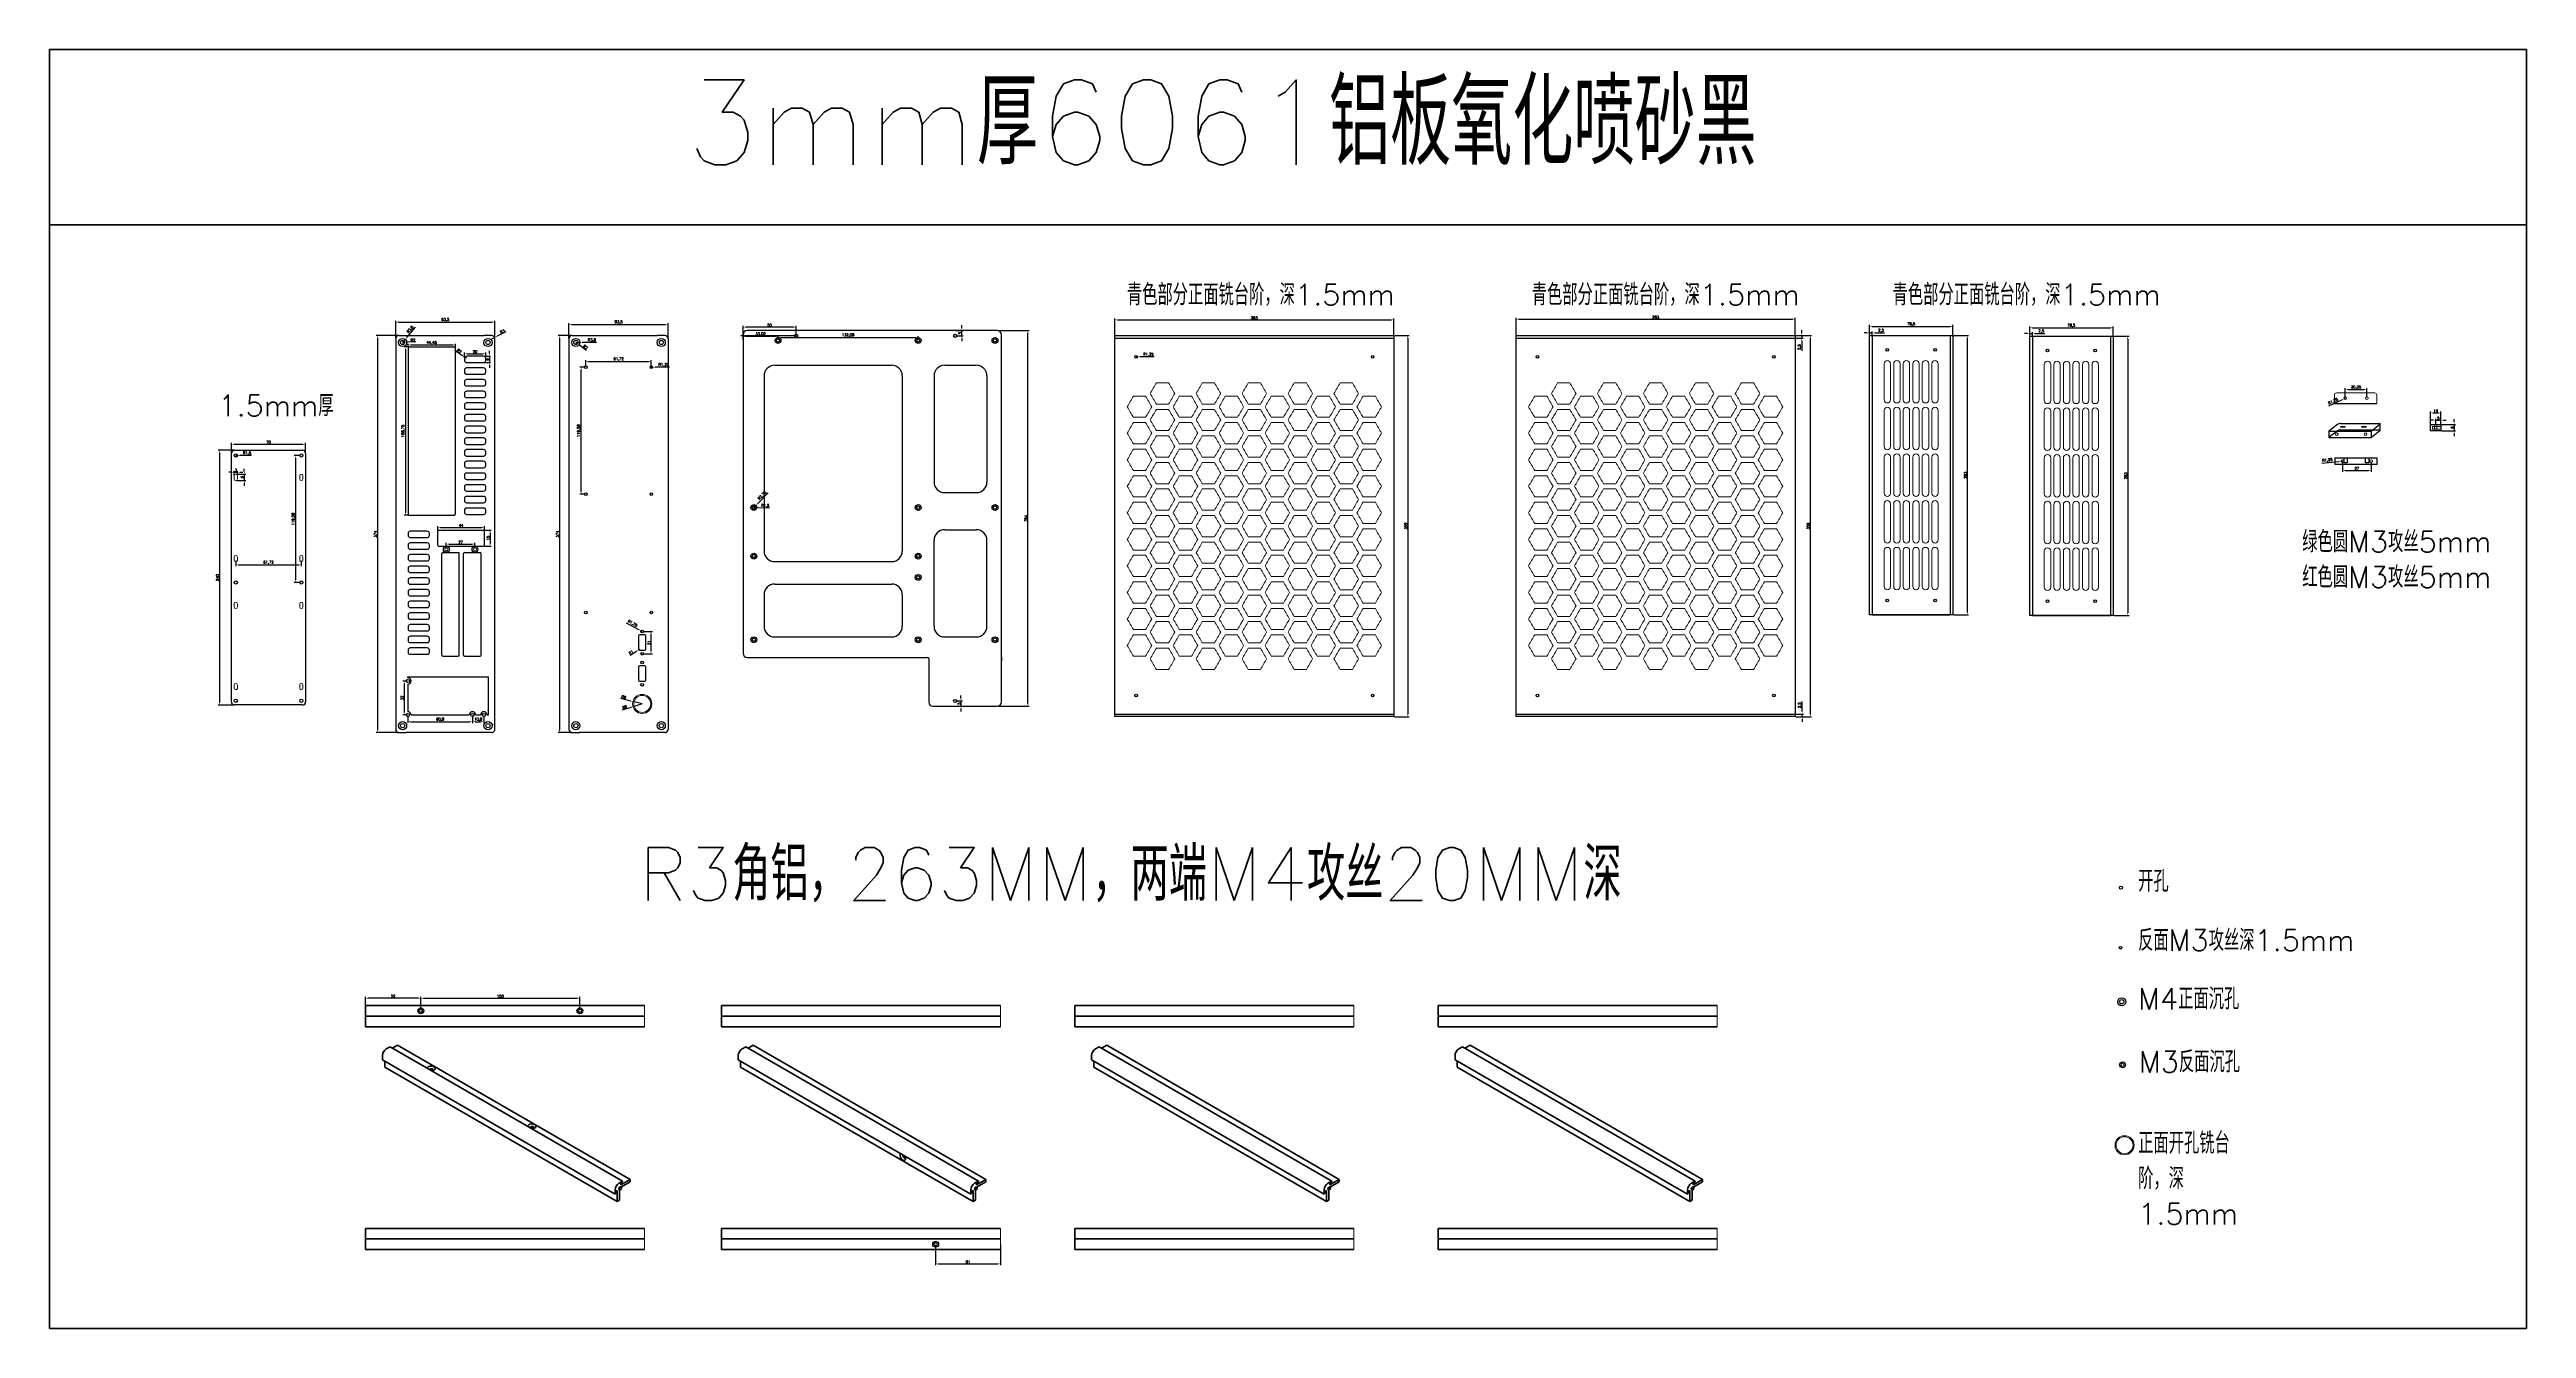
# Model space of a CAD drawing. Header units: inches. Extents: x 2 to 2337, y 1 to 1206.
import ezdxf

# ---------------------------------------------------------------- set-up
doc = ezdxf.new("R2010")
doc.units = ezdxf.units.IN
doc.header["$MEASUREMENT"] = 0
doc.layers.add('可见 (ISO)', color=7, linetype='Continuous', true_color=0xffffff)
doc.layers.add('图层1', color=7, linetype='Continuous')
doc.styles.get("Standard").update_dxf_attribs({"font": 'txt', "bigfont": 'gbcbig.shx'})
doc.dimstyles.new('ISO-25', dxfattribs={"dimtxt": 2.5, "dimasz": 2.5, "dimexe": 1.25, "dimexo": 0.625, "dimtad": 1, "dimtxsty": 'Standard', "dimcen": 2.5, "dimadec": 0, "dimazin": 0, "dimtfac": 1, "dimtmove": 0, "dimatfit": 3, "dimfxl": 1, "dimarcsym": 0})

# ---------------------------------------------------------------- blocks, each defined once
blk = doc.blocks.new('*D4')
at = {"color": 0, "lineweight": -2}
for p, q in [((2257, 852.8), (2270.1, 852.8)), ((2257, 846.8), (2270.1, 846.8)), ((2268.8, 855.3), (2268.8, 857.8)), ((2268.8, 852.8), (2268.8, 846.8)), ((2268.8, 844.3), (2268.8, 841.8))]:
    blk.add_line(p, q, dxfattribs=at)
at = {"color": 0}
for points in [[(2268.4, 855.3), (2269.2, 855.3), (2268.8, 852.8)], [(2268.4, 844.3), (2269.2, 844.3), (2268.8, 846.8)]]:
    blk.add_solid(points, dxfattribs=at)
at = {"layer": 'Defpoints', "color": 0}
for p in [(2256.4, 852.8), (2256.4, 846.8), (2268.8, 846.8)]:
    blk.add_point(p, dxfattribs=at)
at = {"color": 0, "insert": (2267, 849.8), "char_height": 2.5, "attachment_point": 5, "rotation": 90}
blk.add_mtext('6', dxfattribs=at)
blk = doc.blocks.new('*D5')
at = {"color": 0, "lineweight": -2}
for p, q in [((2246.4, 853.4), (2246.4, 864.9)), ((2256.4, 853.4), (2256.4, 864.9)), ((2248.9, 863.7), (2253.9, 863.7))]:
    blk.add_line(p, q, dxfattribs=at)
at = {"color": 0}
for points in [[(2248.9, 864.1), (2248.9, 863.3), (2246.4, 863.7)], [(2253.9, 864.1), (2253.9, 863.3), (2256.4, 863.7)]]:
    blk.add_solid(points, dxfattribs=at)
at = {"layer": 'Defpoints', "color": 0}
for p in [(2246.4, 852.8), (2256.4, 863.7), (2256.4, 852.8)]:
    blk.add_point(p, dxfattribs=at)
at = {"color": 0, "insert": (2251.4, 865.5), "char_height": 2.5, "attachment_point": 5}
blk.add_mtext('10', dxfattribs=at)
blk = doc.blocks.new('*D6')
at = {"color": 0, "lineweight": -2}
for p, q in [((856.6, 592.3), (862.7, 592.3)), ((856.6, 587.3), (862.7, 587.3)), ((861.4, 594.8), (861.4, 597.3)), ((861.4, 592.3), (861.4, 587.3)), ((861.4, 584.8), (861.4, 582.3))]:
    blk.add_line(p, q, dxfattribs=at)
at = {"color": 0}
for points in [[(861, 594.8), (861.9, 594.8), (861.4, 592.3)], [(861, 584.8), (861.9, 584.8), (861.4, 587.3)]]:
    blk.add_solid(points, dxfattribs=at)
at = {"layer": 'Defpoints', "color": 0}
for p in [(856, 592.3), (856, 587.3), (861.4, 587.3)]:
    blk.add_point(p, dxfattribs=at)
at = {"color": 0, "insert": (859.6, 589.8), "char_height": 2.5, "attachment_point": 5, "rotation": 90}
blk.add_mtext('5', dxfattribs=at)
blk = doc.blocks.new('*D7')
at = {"color": 0, "lineweight": -2}
for p, q in [((1006.4, 937.1), (1006.4, 952.5)), ((1008.9, 951.3), (1266.9, 951.3)), ((1269.4, 937.1), (1269.4, 952.5))]:
    blk.add_line(p, q, dxfattribs=at)
at = {"color": 0}
for points in [[(1008.9, 951.7), (1008.9, 950.9), (1006.4, 951.3)], [(1266.9, 951.7), (1266.9, 950.9), (1269.4, 951.3)]]:
    blk.add_solid(points, dxfattribs=at)
at = {"layer": 'Defpoints', "color": 0}
for p in [(1006.4, 936.5), (1269.4, 951.3), (1269.4, 936.5)]:
    blk.add_point(p, dxfattribs=at)
at = {"color": 0, "insert": (1137.9, 953.1), "char_height": 2.5, "attachment_point": 5}
blk.add_mtext('263', dxfattribs=at)
blk = doc.blocks.new('*D8')
at = {"color": 0, "lineweight": -2}
for p, q in [((173.7, 826.1), (173.7, 835.4)), ((176.2, 834.2), (241.2, 834.2)), ((243.7, 826.1), (243.7, 835.4))]:
    blk.add_line(p, q, dxfattribs=at)
at = {"color": 0}
for points in [[(176.2, 834.6), (176.2, 833.8), (173.7, 834.2)], [(241.2, 834.6), (241.2, 833.8), (243.7, 834.2)]]:
    blk.add_solid(points, dxfattribs=at)
at = {"layer": 'Defpoints', "color": 0}
for p in [(173.7, 825.5), (243.7, 834.2), (243.7, 825.5)]:
    blk.add_point(p, dxfattribs=at)
at = {"color": 0, "insert": (208.7, 836.1), "char_height": 2.5, "attachment_point": 5}
blk.add_mtext('70', dxfattribs=at)
blk = doc.blocks.new('*D9')
at = {"color": 0, "lineweight": -2}
for p, q in [((176.1, 828.5), (161.4, 828.5)), ((162.6, 826), (162.6, 591)), ((176.1, 588.5), (161.4, 588.5))]:
    blk.add_line(p, q, dxfattribs=at)
at = {"color": 0}
for points in [[(162.2, 826), (163, 826), (162.6, 828.5)], [(162.2, 591), (163, 591), (162.6, 588.5)]]:
    blk.add_solid(points, dxfattribs=at)
at = {"layer": 'Defpoints', "color": 0}
for p in [(176.7, 828.5), (162.6, 588.5), (176.7, 588.5)]:
    blk.add_point(p, dxfattribs=at)
at = {"color": 0, "insert": (160.7, 708.5), "char_height": 2.5, "attachment_point": 5, "rotation": 90}
blk.add_mtext('240', dxfattribs=at)
blk = doc.blocks.new('*D10')
at = {"color": 0, "lineweight": -2}
for p, q in [((177.9, 823.5), (179.4, 823.5)), ((192.7, 823.6), (181.9, 823.5))]:
    blk.add_line(p, q, dxfattribs=at)
at = {"color": 0}
blk.add_solid([(181.9, 824), (181.9, 823.1), (179.4, 823.5)], dxfattribs=at)
at = {"layer": 'Defpoints', "color": 0}
for p in [(177.9, 823.5), (179.4, 823.5)]:
    blk.add_point(p, dxfattribs=at)
at = {"color": 0, "insert": (188.5, 825.7), "char_height": 2.5, "attachment_point": 5, "rotation": 0.3625}
blk.add_mtext('R1,5', dxfattribs=at)
blk = doc.blocks.new('*D11')
at = {"color": 0, "lineweight": -2}
for p, q in [((173.9, 807.8), (171.4, 807.8)), ((176.4, 805.1), (176.4, 809.1)), ((176.4, 807.8), (179.4, 807.8)), ((179.4, 805.1), (179.4, 809.1)), ((181.9, 807.8), (184.4, 807.8))]:
    blk.add_line(p, q, dxfattribs=at)
at = {"color": 0}
for points in [[(173.9, 808.2), (173.9, 807.4), (176.4, 807.8)], [(181.9, 808.2), (181.9, 807.4), (179.4, 807.8)]]:
    blk.add_solid(points, dxfattribs=at)
at = {"layer": 'Defpoints', "color": 0}
for p in [(176.4, 804.5), (179.4, 807.8), (179.4, 804.5)]:
    blk.add_point(p, dxfattribs=at)
at = {"color": 0, "insert": (177.9, 809.7), "char_height": 2.5, "attachment_point": 5}
blk.add_mtext('3', dxfattribs=at)
blk = doc.blocks.new('*D12')
at = {"color": 0, "lineweight": -2}
for p, q in [((178.5, 806), (187.2, 806)), ((178.5, 800), (187.2, 800)), ((185.9, 808.5), (185.9, 811)), ((185.9, 806), (185.9, 800)), ((185.9, 797.5), (185.9, 795))]:
    blk.add_line(p, q, dxfattribs=at)
at = {"color": 0}
for points in [[(185.5, 808.5), (186.3, 808.5), (185.9, 806)], [(185.5, 797.5), (186.3, 797.5), (185.9, 800)]]:
    blk.add_solid(points, dxfattribs=at)
at = {"layer": 'Defpoints', "color": 0}
for p in [(177.9, 806), (177.9, 800), (185.9, 800)]:
    blk.add_point(p, dxfattribs=at)
at = {"color": 0, "insert": (184, 803), "char_height": 2.5, "attachment_point": 5, "rotation": 90}
blk.add_mtext('6', dxfattribs=at)
blk = doc.blocks.new('*D13')
at = {"color": 0, "lineweight": -2}
for p, q in [((346.9, 944.3), (339.1, 934.9)), ((335.1, 930), (337.5, 932.9))]:
    blk.add_line(p, q, dxfattribs=at)
at = {"color": 0}
blk.add_solid([(338.8, 935.1), (339.4, 934.6), (337.5, 932.9)], dxfattribs=at)
at = {"layer": 'Defpoints', "color": 0}
for p in [(335.1, 930), (337.5, 932.9)]:
    blk.add_point(p, dxfattribs=at)
at = {"color": 0, "insert": (342.4, 942.1), "char_height": 2.5, "attachment_point": 5, "rotation": 50.5304}
blk.add_mtext('R3,8', dxfattribs=at)
blk = doc.blocks.new('*D14')
at = {"color": 0, "lineweight": -2}
for p, q in [((335.1, 930), (337.1, 930.1)), ((347.5, 930.5), (339.6, 930.2))]:
    blk.add_line(p, q, dxfattribs=at)
at = {"color": 0}
blk.add_solid([(339.6, 930.6), (339.6, 929.8), (337.1, 930.1)], dxfattribs=at)
at = {"layer": 'Defpoints', "color": 0}
for p in [(335.1, 930), (337.1, 930.1)]:
    blk.add_point(p, dxfattribs=at)
at = {"color": 0, "insert": (344.8, 932.3), "char_height": 2.5, "attachment_point": 5, "rotation": 2.4023}
blk.add_mtext('R2', dxfattribs=at)
blk = doc.blocks.new('*D15')
at = {"color": 0, "lineweight": -2}
for p, q in [((340.7, 926), (336.6, 926)), ((337.8, 923.5), (337.8, 769.7)), ((340.7, 767.2), (336.6, 767.2))]:
    blk.add_line(p, q, dxfattribs=at)
at = {"color": 0}
for points in [[(337.4, 923.5), (338.2, 923.5), (337.8, 926)], [(337.4, 769.7), (338.2, 769.7), (337.8, 767.2)]]:
    blk.add_solid(points, dxfattribs=at)
at = {"layer": 'Defpoints', "color": 0}
for p in [(341.3, 926), (337.8, 767.2), (341.3, 767.2)]:
    blk.add_point(p, dxfattribs=at)
at = {"color": 0, "insert": (335.7, 846.6), "char_height": 2.5, "attachment_point": 5, "rotation": 90}
blk.add_mtext('158,75', dxfattribs=at)
blk = doc.blocks.new('*D16')
at = {"color": 0, "lineweight": -2}
for p, q in [((340.3, 925.6), (340.3, 928.9)), ((342.8, 927.7), (382.3, 927.7)), ((384.8, 925.6), (384.8, 928.9))]:
    blk.add_line(p, q, dxfattribs=at)
at = {"color": 0}
for points in [[(342.8, 928.1), (342.8, 927.2), (340.3, 927.7)], [(382.3, 928.1), (382.3, 927.2), (384.8, 927.7)]]:
    blk.add_solid(points, dxfattribs=at)
at = {"layer": 'Defpoints', "color": 0}
for p in [(340.3, 925), (384.8, 927.7), (384.8, 925)]:
    blk.add_point(p, dxfattribs=at)
at = {"color": 0, "insert": (362.5, 929.7), "char_height": 2.5, "attachment_point": 5}
blk.add_mtext('44,45', dxfattribs=at)
blk = doc.blocks.new('*D17')
at = {"color": 0, "lineweight": -2}
for p, q in [((393.4, 915.7), (393.4, 920.7)), ((395.9, 919.4), (410.9, 919.4)), ((413.4, 915.7), (413.4, 920.7))]:
    blk.add_line(p, q, dxfattribs=at)
at = {"color": 0}
for points in [[(395.9, 919.8), (395.9, 919), (393.4, 919.4)], [(410.9, 919.8), (410.9, 919), (413.4, 919.4)]]:
    blk.add_solid(points, dxfattribs=at)
at = {"layer": 'Defpoints', "color": 0}
for p in [(393.4, 915.1), (413.4, 919.4), (413.4, 915.1)]:
    blk.add_point(p, dxfattribs=at)
at = {"color": 0, "insert": (403.4, 921.3), "char_height": 2.5, "attachment_point": 5}
blk.add_mtext('20', dxfattribs=at)
blk = doc.blocks.new('*D18')
at = {"color": 0, "lineweight": -2}
for p, q in [((412.1, 917.1), (418.1, 917.1)), ((412.1, 911.1), (418.1, 911.1)), ((416.9, 919.6), (416.9, 922.1)), ((416.9, 917.1), (416.9, 911.1)), ((416.9, 908.6), (416.9, 906.1))]:
    blk.add_line(p, q, dxfattribs=at)
at = {"color": 0}
for points in [[(416.5, 919.6), (417.3, 919.6), (416.9, 917.1)], [(416.5, 908.6), (417.3, 908.6), (416.9, 911.1)]]:
    blk.add_solid(points, dxfattribs=at)
at = {"layer": 'Defpoints', "color": 0}
for p in [(411.4, 917.1), (411.4, 911.1), (416.9, 911.1)]:
    blk.add_point(p, dxfattribs=at)
at = {"color": 0, "insert": (415, 914.1), "char_height": 2.5, "attachment_point": 5, "rotation": 90}
blk.add_mtext('6', dxfattribs=at)
blk = doc.blocks.new('*D19')
at = {"color": 0, "lineweight": -2}
for p, q in [((385.1, 922), (391.7, 917.6)), ((395.4, 915.1), (393.8, 916.2))]:
    blk.add_line(p, q, dxfattribs=at)
at = {"color": 0}
blk.add_solid([(391.9, 917.9), (391.5, 917.2), (393.8, 916.2)], dxfattribs=at)
at = {"layer": 'Defpoints', "color": 0}
for p in [(393.8, 916.2), (395.4, 915.1)]:
    blk.add_point(p, dxfattribs=at)
at = {"color": 0, "insert": (388.4, 922), "char_height": 2.5, "attachment_point": 5, "rotation": 325.9764}
blk.add_mtext('R2', dxfattribs=at)
blk = doc.blocks.new('*D20')
at = {"color": 0, "lineweight": -2}
for p, q in [((368.3, 752.8), (368.3, 757)), ((370.8, 755.7), (409.8, 755.7)), ((412.3, 752.8), (412.3, 757))]:
    blk.add_line(p, q, dxfattribs=at)
at = {"color": 0}
for points in [[(370.8, 756.1), (370.8, 755.3), (368.3, 755.7)], [(409.8, 756.1), (409.8, 755.3), (412.3, 755.7)]]:
    blk.add_solid(points, dxfattribs=at)
at = {"layer": 'Defpoints', "color": 0}
for p in [(368.3, 752.2), (412.3, 755.7), (412.3, 752.2)]:
    blk.add_point(p, dxfattribs=at)
at = {"color": 0, "insert": (390.3, 757.6), "char_height": 2.5, "attachment_point": 5}
blk.add_mtext('44', dxfattribs=at)
blk = doc.blocks.new('*D21')
at = {"color": 0, "lineweight": -2}
for p, q in [((411.9, 753.2), (418.7, 753.2)), ((417.5, 750.7), (417.5, 740.7)), ((411.9, 738.2), (418.7, 738.2))]:
    blk.add_line(p, q, dxfattribs=at)
at = {"color": 0}
for points in [[(417.1, 750.7), (417.9, 750.7), (417.5, 753.2)], [(417.1, 740.7), (417.9, 740.7), (417.5, 738.2)]]:
    blk.add_solid(points, dxfattribs=at)
at = {"layer": 'Defpoints', "color": 0}
for p in [(411.3, 753.2), (411.3, 738.2), (417.5, 738.2)]:
    blk.add_point(p, dxfattribs=at)
at = {"color": 0, "insert": (415.6, 745.7), "char_height": 2.5, "attachment_point": 5, "rotation": 90}
blk.add_mtext('15', dxfattribs=at)
blk = doc.blocks.new('*D1')
at = {"color": 0, "lineweight": -2}
for p, q in [((376.3, 735.8), (376.3, 741.3)), ((378.8, 740.1), (400.8, 740.1)), ((403.3, 735.8), (403.3, 741.3))]:
    blk.add_line(p, q, dxfattribs=at)
at = {"color": 0}
for points in [[(378.8, 740.5), (378.8, 739.7), (376.3, 740.1)], [(400.8, 740.5), (400.8, 739.7), (403.3, 740.1)]]:
    blk.add_solid(points, dxfattribs=at)
at = {"layer": 'Defpoints', "color": 0}
for p in [(376.3, 735.2), (403.3, 740.1), (403.3, 735.2)]:
    blk.add_point(p, dxfattribs=at)
at = {"color": 0, "insert": (389.8, 742), "char_height": 2.5, "attachment_point": 5}
blk.add_mtext('27', dxfattribs=at)
blk = doc.blocks.new('*D22')
at = {"color": 0, "lineweight": -2}
for p, q in [((400.9, 578.5), (400.9, 571.4)), ((403.4, 572.7), (409.2, 572.7)), ((411.7, 578.5), (411.7, 571.4))]:
    blk.add_line(p, q, dxfattribs=at)
at = {"color": 0}
for points in [[(403.4, 573.1), (403.4, 572.3), (400.9, 572.7)], [(409.2, 573.1), (409.2, 572.3), (411.7, 572.7)]]:
    blk.add_solid(points, dxfattribs=at)
at = {"layer": 'Defpoints', "color": 0}
for p in [(400.9, 579.1), (411.7, 579.1), (411.7, 572.7)]:
    blk.add_point(p, dxfattribs=at)
at = {"color": 0, "insert": (406.3, 574.8), "char_height": 2.5, "attachment_point": 5}
blk.add_mtext('10,8', dxfattribs=at)
blk = doc.blocks.new('*D23')
at = {"color": 0, "lineweight": -2}
for p, q in [((340.1, 578.5), (340.1, 571.6)), ((342.6, 572.8), (398.4, 572.8)), ((400.9, 578.5), (400.9, 571.6))]:
    blk.add_line(p, q, dxfattribs=at)
at = {"color": 0}
for points in [[(342.6, 573.2), (342.6, 572.4), (340.1, 572.8)], [(398.4, 573.2), (398.4, 572.4), (400.9, 572.8)]]:
    blk.add_solid(points, dxfattribs=at)
at = {"layer": 'Defpoints', "color": 0}
for p in [(340.1, 579.1), (400.9, 579.1), (400.9, 572.8)]:
    blk.add_point(p, dxfattribs=at)
at = {"color": 0, "insert": (370.5, 574.9), "char_height": 2.5, "attachment_point": 5}
blk.add_mtext('60,8', dxfattribs=at)
blk = doc.blocks.new('*D24')
at = {"color": 0, "lineweight": -2}
for p, q in [((339.5, 611.1), (335.4, 611.1)), ((336.6, 608.6), (336.6, 581.6)), ((339.5, 579.1), (335.4, 579.1))]:
    blk.add_line(p, q, dxfattribs=at)
at = {"color": 0}
for points in [[(336.2, 608.6), (337, 608.6), (336.6, 611.1)], [(336.2, 581.6), (337, 581.6), (336.6, 579.1)]]:
    blk.add_solid(points, dxfattribs=at)
at = {"layer": 'Defpoints', "color": 0}
for p in [(340.1, 611.1), (336.6, 579.1), (340.1, 579.1)]:
    blk.add_point(p, dxfattribs=at)
at = {"color": 0, "insert": (334.7, 595.1), "char_height": 2.5, "attachment_point": 5, "rotation": 90}
blk.add_mtext('32', dxfattribs=at)
blk = doc.blocks.new('*D25')
at = {"color": 0, "lineweight": -2}
for p, q in [((419.1, 933.5), (421.8, 934.8)), ((432.4, 939.9), (424.1, 935.9))]:
    blk.add_line(p, q, dxfattribs=at)
at = {"color": 0}
blk.add_solid([(423.9, 936.3), (424.3, 935.5), (421.8, 934.8)], dxfattribs=at)
at = {"layer": 'Defpoints', "color": 0}
for p in [(421.8, 934.8), (419.1, 933.5)]:
    blk.add_point(p, dxfattribs=at)
at = {"color": 0, "insert": (429.2, 940.4), "char_height": 2.5, "attachment_point": 5, "rotation": 25.4561}
blk.add_mtext('R3', dxfattribs=at)
blk = doc.blocks.new('*D26')
at = {"color": 0, "lineweight": -2}
for p, q in [((328.6, 934.1), (328.6, 950.5)), ((331.1, 949.2), (419.6, 949.2)), ((422.1, 934.1), (422.1, 950.5))]:
    blk.add_line(p, q, dxfattribs=at)
at = {"color": 0}
for points in [[(331.1, 949.7), (331.1, 948.8), (328.6, 949.2)], [(419.6, 949.7), (419.6, 948.8), (422.1, 949.2)]]:
    blk.add_solid(points, dxfattribs=at)
at = {"layer": 'Defpoints', "color": 0}
for p in [(422.1, 949.2), (328.6, 933.5), (422.1, 933.5)]:
    blk.add_point(p, dxfattribs=at)
at = {"color": 0, "insert": (375.4, 951.3), "char_height": 2.5, "attachment_point": 5}
blk.add_mtext('93,5', dxfattribs=at)
blk = doc.blocks.new('*D27')
at = {"color": 0, "lineweight": -2}
for p, q in [((331, 936.5), (310.2, 936.5)), ((311.4, 934), (311.4, 565)), ((331, 562.5), (310.2, 562.5))]:
    blk.add_line(p, q, dxfattribs=at)
at = {"color": 0}
for points in [[(311, 934), (311.8, 934), (311.4, 936.5)], [(311, 565), (311.8, 565), (311.4, 562.5)]]:
    blk.add_solid(points, dxfattribs=at)
at = {"layer": 'Defpoints', "color": 0}
for p in [(331.6, 936.5), (311.4, 562.5), (331.6, 562.5)]:
    blk.add_point(p, dxfattribs=at)
at = {"color": 0, "insert": (309.5, 749.5), "char_height": 2.5, "attachment_point": 5, "rotation": 90}
blk.add_mtext('374', dxfattribs=at)
blk = doc.blocks.new('*D28')
at = {"color": 0, "lineweight": -2}
for p, q in [((491.9, 934.1), (491.9, 948.3)), ((494.4, 947), (582.9, 947)), ((585.4, 934.1), (585.4, 948.3))]:
    blk.add_line(p, q, dxfattribs=at)
at = {"color": 0}
for points in [[(494.4, 947.4), (494.4, 946.6), (491.9, 947)], [(582.9, 947.4), (582.9, 946.6), (585.4, 947)]]:
    blk.add_solid(points, dxfattribs=at)
at = {"layer": 'Defpoints', "color": 0}
for p in [(585.4, 947), (491.9, 933.5), (585.4, 933.5)]:
    blk.add_point(p, dxfattribs=at)
at = {"color": 0, "insert": (538.7, 949.1), "char_height": 2.5, "attachment_point": 5}
blk.add_mtext('93,5', dxfattribs=at)
blk = doc.blocks.new('*D29')
at = {"color": 0, "lineweight": -2}
for p, q in [((494.3, 936.5), (481.7, 936.5)), ((483, 934), (483, 565)), ((494.3, 562.5), (481.7, 562.5))]:
    blk.add_line(p, q, dxfattribs=at)
at = {"color": 0}
for points in [[(482.5, 934), (483.4, 934), (483, 936.5)], [(482.5, 565), (483.4, 565), (483, 562.5)]]:
    blk.add_solid(points, dxfattribs=at)
at = {"layer": 'Defpoints', "color": 0}
for p in [(494.9, 936.5), (483, 562.5), (494.9, 562.5)]:
    blk.add_point(p, dxfattribs=at)
at = {"color": 0, "insert": (481.1, 749.5), "char_height": 2.5, "attachment_point": 5, "rotation": 90}
blk.add_mtext('374', dxfattribs=at)
blk = doc.blocks.new('*D30')
at = {"color": 0, "lineweight": -2}
for p, q in [((498.4, 930), (502.2, 930)), ((518, 930), (504.7, 930))]:
    blk.add_line(p, q, dxfattribs=at)
at = {"color": 0}
blk.add_solid([(504.7, 930.4), (504.7, 929.6), (502.2, 930)], dxfattribs=at)
at = {"layer": 'Defpoints', "color": 0}
for p in [(498.4, 930), (502.2, 930)]:
    blk.add_point(p, dxfattribs=at)
at = {"color": 0, "insert": (513.5, 932.1), "char_height": 2.5, "attachment_point": 5, "rotation": 359.9629}
blk.add_mtext('R3,8', dxfattribs=at)
blk = doc.blocks.new('*D31')
at = {"color": 0, "lineweight": -2}
for p, q in [((498.4, 930), (500, 928.8)), ((508.5, 922.5), (502, 927.3))]:
    blk.add_line(p, q, dxfattribs=at)
at = {"color": 0}
blk.add_solid([(502.3, 927.7), (501.8, 927), (500, 928.8)], dxfattribs=at)
at = {"layer": 'Defpoints', "color": 0}
for p in [(498.4, 930), (500, 928.8)]:
    blk.add_point(p, dxfattribs=at)
at = {"color": 0, "insert": (507.4, 925.7), "char_height": 2.5, "attachment_point": 5, "rotation": 323.3786}
blk.add_mtext('R2', dxfattribs=at)
blk = doc.blocks.new('*D2')
at = {"color": 0, "lineweight": -2}
for p, q in [((507.8, 907.3), (507.8, 913.5)), ((510.3, 912.2), (567, 912.2)), ((569.5, 907.3), (569.5, 913.5))]:
    blk.add_line(p, q, dxfattribs=at)
at = {"color": 0}
for points in [[(510.3, 912.7), (510.3, 911.8), (507.8, 912.2)], [(567, 912.7), (567, 911.8), (569.5, 912.2)]]:
    blk.add_solid(points, dxfattribs=at)
at = {"layer": 'Defpoints', "color": 0}
for p in [(569.5, 912.2), (507.8, 906.7), (569.5, 906.7)]:
    blk.add_point(p, dxfattribs=at)
at = {"color": 0, "insert": (538.7, 914.3), "char_height": 2.5, "attachment_point": 5}
blk.add_mtext('61,72', dxfattribs=at)
blk = doc.blocks.new('*D32')
at = {"color": 0, "lineweight": -2}
for p, q in [((177.9, 724.3), (177.9, 719.3)), ((239.6, 724.3), (239.6, 719.3)), ((180.4, 720.5), (237.1, 720.5))]:
    blk.add_line(p, q, dxfattribs=at)
at = {"color": 0}
for points in [[(180.4, 720.9), (180.4, 720.1), (177.9, 720.5)], [(237.1, 720.9), (237.1, 720.1), (239.6, 720.5)]]:
    blk.add_solid(points, dxfattribs=at)
at = {"layer": 'Defpoints', "color": 0}
for p in [(177.9, 724.9), (239.6, 724.9), (239.6, 720.5)]:
    blk.add_point(p, dxfattribs=at)
at = {"color": 0, "insert": (208.7, 722.6), "char_height": 2.5, "attachment_point": 5}
blk.add_mtext('61,72', dxfattribs=at)
blk = doc.blocks.new('*D3')
at = {"color": 0, "lineweight": -2}
for p, q in [((507.2, 906.7), (502.1, 906.7)), ((503.4, 789.6), (503.4, 904.2)), ((507.2, 787.1), (502.1, 787.1))]:
    blk.add_line(p, q, dxfattribs=at)
at = {"color": 0}
for points in [[(502.9, 904.2), (503.8, 904.2), (503.4, 906.7)], [(502.9, 789.6), (503.8, 789.6), (503.4, 787.1)]]:
    blk.add_solid(points, dxfattribs=at)
at = {"layer": 'Defpoints', "color": 0}
for p in [(503.4, 906.7), (507.8, 906.7), (507.8, 787.1)]:
    blk.add_point(p, dxfattribs=at)
at = {"color": 0, "insert": (501.3, 846.9), "char_height": 2.5, "attachment_point": 5, "rotation": 90}
blk.add_mtext('119,58', dxfattribs=at)
blk = doc.blocks.new('*D33')
at = {"color": 0, "lineweight": -2}
for p, q in [((239, 823.5), (233, 823.5)), ((234.3, 821), (234.3, 706.4)), ((239, 703.9), (233, 703.9))]:
    blk.add_line(p, q, dxfattribs=at)
at = {"color": 0}
for points in [[(233.9, 821), (234.7, 821), (234.3, 823.5)], [(233.9, 706.4), (234.7, 706.4), (234.3, 703.9)]]:
    blk.add_solid(points, dxfattribs=at)
at = {"layer": 'Defpoints', "color": 0}
for p in [(239.6, 823.5), (234.3, 703.9), (239.6, 703.9)]:
    blk.add_point(p, dxfattribs=at)
at = {"color": 0, "insert": (232.2, 763.7), "char_height": 2.5, "attachment_point": 5, "rotation": 90}
blk.add_mtext('119,58', dxfattribs=at)
blk = doc.blocks.new('*D36')
at = {"color": 0, "lineweight": -2}
for p, q in [((569.5, 906.7), (570.8, 906.7)), ((586.6, 906.8), (573.3, 906.7))]:
    blk.add_line(p, q, dxfattribs=at)
at = {"color": 0}
blk.add_solid([(573.3, 907.1), (573.3, 906.3), (570.8, 906.7)], dxfattribs=at)
at = {"layer": 'Defpoints', "color": 0}
for p in [(569.5, 906.7), (570.8, 906.7)]:
    blk.add_point(p, dxfattribs=at)
at = {"color": 0, "insert": (581.2, 908.8), "char_height": 2.5, "attachment_point": 5, "rotation": 0.1647}
blk.add_mtext('R1,25', dxfattribs=at)
blk = doc.blocks.new('*D37')
at = {"color": 0, "lineweight": -2}
for p, q in [((1026.4, 916.5), (1027.7, 916.5)), ((1043.5, 916.4), (1030.2, 916.5))]:
    blk.add_line(p, q, dxfattribs=at)
at = {"color": 0}
blk.add_solid([(1030.2, 916.9), (1030.2, 916.1), (1027.7, 916.5)], dxfattribs=at)
at = {"layer": 'Defpoints', "color": 0}
for p in [(1026.4, 916.5), (1027.7, 916.5)]:
    blk.add_point(p, dxfattribs=at)
at = {"color": 0, "insert": (1038.1, 918.5), "char_height": 2.5, "attachment_point": 5, "rotation": 359.6547}
blk.add_mtext('R1,25', dxfattribs=at)
blk = doc.blocks.new('*D38')
at = {"color": 0, "lineweight": -2}
for p, q in [((1270.1, 936.5), (1283.8, 936.5)), ((1282.5, 934), (1282.5, 580)), ((1270.1, 577.5), (1283.8, 577.5))]:
    blk.add_line(p, q, dxfattribs=at)
at = {"color": 0}
for points in [[(1282.1, 934), (1282.9, 934), (1282.5, 936.5)], [(1282.1, 580), (1282.9, 580), (1282.5, 577.5)]]:
    blk.add_solid(points, dxfattribs=at)
at = {"layer": 'Defpoints', "color": 0}
for p in [(1269.4, 936.5), (1269.4, 577.5), (1282.5, 577.5)]:
    blk.add_point(p, dxfattribs=at)
at = {"color": 0, "insert": (1280.6, 757), "char_height": 2.5, "attachment_point": 5, "rotation": 90}
blk.add_mtext('359', dxfattribs=at)
blk = doc.blocks.new('*D39')
at = {"color": 0, "lineweight": -2}
for p, q in [((1384.7, 937.1), (1384.7, 953.3)), ((1387.2, 952.1), (1645.2, 952.1)), ((1647.7, 937.1), (1647.7, 953.3))]:
    blk.add_line(p, q, dxfattribs=at)
at = {"color": 0}
for points in [[(1387.2, 952.5), (1387.2, 951.6), (1384.7, 952.1)], [(1645.2, 952.5), (1645.2, 951.6), (1647.7, 952.1)]]:
    blk.add_solid(points, dxfattribs=at)
at = {"layer": 'Defpoints', "color": 0}
for p in [(1384.7, 936.5), (1647.7, 952.1), (1647.7, 936.5)]:
    blk.add_point(p, dxfattribs=at)
at = {"color": 0, "insert": (1516.2, 953.9), "char_height": 2.5, "attachment_point": 5}
blk.add_mtext('263', dxfattribs=at)
blk = doc.blocks.new('*D40')
at = {"color": 0, "lineweight": -2}
for p, q in [((1648.3, 936.5), (1663.1, 936.5)), ((1661.9, 934), (1661.9, 580)), ((1648.3, 577.5), (1663.1, 577.5))]:
    blk.add_line(p, q, dxfattribs=at)
at = {"color": 0}
for points in [[(1661.5, 934), (1662.3, 934), (1661.9, 936.5)], [(1661.5, 580), (1662.3, 580), (1661.9, 577.5)]]:
    blk.add_solid(points, dxfattribs=at)
at = {"layer": 'Defpoints', "color": 0}
for p in [(1647.7, 936.5), (1647.7, 577.5), (1661.9, 577.5)]:
    blk.add_point(p, dxfattribs=at)
at = {"color": 0, "insert": (1660, 757), "char_height": 2.5, "attachment_point": 5, "rotation": 90}
blk.add_mtext('359', dxfattribs=at)
blk = doc.blocks.new('*D41')
at = {"color": 0, "lineweight": -2}
for p, q in [((1796.9, 936.5), (1811.2, 936.5)), ((1809.9, 934), (1809.9, 676)), ((1796.9, 673.5), (1811.2, 673.5))]:
    blk.add_line(p, q, dxfattribs=at)
at = {"color": 0}
for points in [[(1809.5, 934), (1810.3, 934), (1809.9, 936.5)], [(1809.5, 676), (1810.3, 676), (1809.9, 673.5)]]:
    blk.add_solid(points, dxfattribs=at)
at = {"layer": 'Defpoints', "color": 0}
for p in [(1796.3, 936.5), (1796.3, 673.5), (1809.9, 673.5)]:
    blk.add_point(p, dxfattribs=at)
at = {"color": 0, "insert": (1808.1, 805), "char_height": 2.5, "attachment_point": 5, "rotation": 90}
blk.add_mtext('263', dxfattribs=at)
blk = doc.blocks.new('*D42')
at = {"color": 0, "lineweight": -2}
for p, q in [((1717.8, 937.1), (1717.8, 946.5)), ((1720.3, 945.2), (1793.8, 945.2)), ((1796.3, 937.1), (1796.3, 946.5))]:
    blk.add_line(p, q, dxfattribs=at)
at = {"color": 0}
for points in [[(1720.3, 945.6), (1720.3, 944.8), (1717.8, 945.2)], [(1793.8, 945.6), (1793.8, 944.8), (1796.3, 945.2)]]:
    blk.add_solid(points, dxfattribs=at)
at = {"layer": 'Defpoints', "color": 0}
for p in [(1717.8, 936.5), (1796.3, 945.2), (1796.3, 936.5)]:
    blk.add_point(p, dxfattribs=at)
at = {"color": 0, "insert": (1757, 947.3), "char_height": 2.5, "attachment_point": 5}
blk.add_mtext('78,5', dxfattribs=at)
blk = doc.blocks.new('*D43')
at = {"color": 0, "lineweight": -2}
for p, q in [((1648.3, 936.5), (1655.1, 936.5)), ((1648.3, 934), (1655.1, 934)), ((1653.8, 939), (1653.8, 941.5)), ((1653.8, 936.5), (1653.8, 934)), ((1653.8, 931.5), (1653.8, 922.3))]:
    blk.add_line(p, q, dxfattribs=at)
at = {"color": 0}
for points in [[(1653.4, 939), (1654.2, 939), (1653.8, 936.5)], [(1653.4, 931.5), (1654.2, 931.5), (1653.8, 934)]]:
    blk.add_solid(points, dxfattribs=at)
at = {"layer": 'Defpoints', "color": 0}
for p in [(1647.7, 936.5), (1647.7, 934), (1653.8, 934)]:
    blk.add_point(p, dxfattribs=at)
at = {"color": 0, "insert": (1651.7, 925.7), "char_height": 2.5, "attachment_point": 5, "rotation": 90}
blk.add_mtext('2,5', dxfattribs=at)
blk = doc.blocks.new('*D44')
at = {"color": 0, "lineweight": -2}
for p, q in [((1654.3, 582.5), (1654.3, 591.7)), ((1648.3, 580), (1655.6, 580)), ((1648.3, 577.5), (1655.6, 577.5)), ((1654.3, 577.5), (1654.3, 580)), ((1654.3, 575), (1654.3, 572.5))]:
    blk.add_line(p, q, dxfattribs=at)
at = {"color": 0}
for points in [[(1653.9, 582.5), (1654.7, 582.5), (1654.3, 580)], [(1653.9, 575), (1654.7, 575), (1654.3, 577.5)]]:
    blk.add_solid(points, dxfattribs=at)
at = {"layer": 'Defpoints', "color": 0}
for p in [(1647.7, 580), (1647.7, 577.5), (1654.3, 580)]:
    blk.add_point(p, dxfattribs=at)
at = {"color": 0, "insert": (1652.2, 588.3), "char_height": 2.5, "attachment_point": 5, "rotation": 90}
blk.add_mtext('2,5', dxfattribs=at)
blk = doc.blocks.new('*D45')
at = {"color": 0, "lineweight": -2}
for p, q in [((1715.3, 939), (1712.8, 939)), ((1717.8, 937.1), (1717.8, 940.3)), ((1717.8, 939), (1720.3, 939)), ((1720.3, 937.1), (1720.3, 940.3)), ((1722.8, 939), (1731.9, 939))]:
    blk.add_line(p, q, dxfattribs=at)
at = {"color": 0}
for points in [[(1715.3, 939.4), (1715.3, 938.6), (1717.8, 939)], [(1722.8, 939.4), (1722.8, 938.6), (1720.3, 939)]]:
    blk.add_solid(points, dxfattribs=at)
at = {"layer": 'Defpoints', "color": 0}
for p in [(1717.8, 936.5), (1720.3, 939), (1720.3, 936.5)]:
    blk.add_point(p, dxfattribs=at)
at = {"color": 0, "insert": (1728.6, 941.1), "char_height": 2.5, "attachment_point": 5}
blk.add_mtext('2,5', dxfattribs=at)
blk = doc.blocks.new('*D46')
at = {"color": 0, "lineweight": -2}
for p, q in [((1868.8, 936.5), (1868.8, 945.1)), ((1871.3, 943.8), (1944.8, 943.8)), ((1947.3, 936.5), (1947.3, 945.1))]:
    blk.add_line(p, q, dxfattribs=at)
at = {"color": 0}
for points in [[(1871.3, 944.3), (1871.3, 943.4), (1868.8, 943.8)], [(1944.8, 944.3), (1944.8, 943.4), (1947.3, 943.8)]]:
    blk.add_solid(points, dxfattribs=at)
at = {"layer": 'Defpoints', "color": 0}
for p in [(1868.8, 935.9), (1947.3, 943.8), (1947.3, 935.9)]:
    blk.add_point(p, dxfattribs=at)
at = {"color": 0, "insert": (1908, 945.9), "char_height": 2.5, "attachment_point": 5}
blk.add_mtext('78,5', dxfattribs=at)
blk = doc.blocks.new('*D47')
at = {"color": 0, "lineweight": -2}
for p, q in [((1947.9, 935.9), (1962.4, 935.9)), ((1961.1, 933.4), (1961.1, 675.4)), ((1947.9, 672.9), (1962.4, 672.9))]:
    blk.add_line(p, q, dxfattribs=at)
at = {"color": 0}
for points in [[(1960.7, 933.4), (1961.5, 933.4), (1961.1, 935.9)], [(1960.7, 675.4), (1961.5, 675.4), (1961.1, 672.9)]]:
    blk.add_solid(points, dxfattribs=at)
at = {"layer": 'Defpoints', "color": 0}
for p in [(1947.3, 935.9), (1947.3, 672.9), (1961.1, 672.9)]:
    blk.add_point(p, dxfattribs=at)
at = {"color": 0, "insert": (1959.2, 804.4), "char_height": 2.5, "attachment_point": 5, "rotation": 90}
blk.add_mtext('263', dxfattribs=at)
blk = doc.blocks.new('*D48')
at = {"color": 0, "lineweight": -2}
for p, q in [((2144.1, 816.4), (2159.9, 817.9)), ((2163.6, 818.3), (2162.3, 818.2))]:
    blk.add_line(p, q, dxfattribs=at)
at = {"color": 0}
blk.add_solid([(2159.8, 818.3), (2159.9, 817.5), (2162.3, 818.2)], dxfattribs=at)
at = {"layer": 'Defpoints', "color": 0}
for p in [(2162.3, 818.2), (2163.6, 818.3)]:
    blk.add_point(p, dxfattribs=at)
at = {"color": 0, "insert": (2149.3, 819), "char_height": 2.5, "attachment_point": 5, "rotation": 5.4572}
blk.add_mtext('R1,25', dxfattribs=at)
blk = doc.blocks.new('*D49')
at = {"color": 0, "lineweight": -2}
for p, q in [((2166.2, 878.2), (2166.2, 886.9)), ((2168.7, 885.7), (2183.9, 885.7)), ((2186.4, 878.2), (2186.4, 886.9))]:
    blk.add_line(p, q, dxfattribs=at)
at = {"color": 0}
for points in [[(2168.7, 886.1), (2168.7, 885.2), (2166.2, 885.7)], [(2183.9, 886.1), (2183.9, 885.2), (2186.4, 885.7)]]:
    blk.add_solid(points, dxfattribs=at)
at = {"layer": 'Defpoints', "color": 0}
for p in [(2166.2, 877.6), (2186.4, 885.7), (2186.4, 877.6)]:
    blk.add_point(p, dxfattribs=at)
at = {"color": 0, "insert": (2176.3, 887.7), "char_height": 2.5, "attachment_point": 5}
blk.add_mtext('20,25', dxfattribs=at)
blk = doc.blocks.new('*D50')
at = {"color": 0, "lineweight": -2}
for p, q in [((2150.8, 870.2), (2162.8, 875.9)), ((2166.2, 877.6), (2165.1, 877))]:
    blk.add_line(p, q, dxfattribs=at)
at = {"color": 0}
blk.add_solid([(2162.6, 876.3), (2163, 875.6), (2165.1, 877)], dxfattribs=at)
at = {"layer": 'Defpoints', "color": 0}
for p in [(2165.1, 877), (2166.2, 877.6)]:
    blk.add_point(p, dxfattribs=at)
at = {"color": 0, "insert": (2154.8, 874.4), "char_height": 2.5, "attachment_point": 5, "rotation": 25.3351}
blk.add_mtext('R1,25', dxfattribs=at)
blk = doc.blocks.new('*D51')
at = {"color": 0, "lineweight": -2}
for p, q in [((2163.6, 817.7), (2163.6, 808.3)), ((2190.6, 817.7), (2190.6, 808.3)), ((2166.1, 809.5), (2188.1, 809.5))]:
    blk.add_line(p, q, dxfattribs=at)
at = {"color": 0}
for points in [[(2166.1, 809.9), (2166.1, 809.1), (2163.6, 809.5)], [(2188.1, 809.9), (2188.1, 809.1), (2190.6, 809.5)]]:
    blk.add_solid(points, dxfattribs=at)
at = {"layer": 'Defpoints', "color": 0}
for p in [(2163.6, 818.3), (2190.6, 818.3), (2190.6, 809.5)]:
    blk.add_point(p, dxfattribs=at)
at = {"color": 0, "insert": (2177.1, 811.4), "char_height": 2.5, "attachment_point": 5}
blk.add_mtext('27', dxfattribs=at)
blk = doc.blocks.new('*D52')
at = {"color": 0, "lineweight": -2}
for p, q in [((2248.9, 856.9), (2246.4, 856.9)), ((2251.4, 853.4), (2251.4, 858.2)), ((2251.4, 856.9), (2256.4, 856.9)), ((2256.4, 853.4), (2256.4, 858.2)), ((2258.9, 856.9), (2261.4, 856.9))]:
    blk.add_line(p, q, dxfattribs=at)
at = {"color": 0}
for points in [[(2248.9, 857.3), (2248.9, 856.5), (2251.4, 856.9)], [(2258.9, 857.3), (2258.9, 856.5), (2256.4, 856.9)]]:
    blk.add_solid(points, dxfattribs=at)
at = {"layer": 'Defpoints', "color": 0}
for p in [(2251.4, 852.8), (2256.4, 856.9), (2256.4, 852.8)]:
    blk.add_point(p, dxfattribs=at)
at = {"color": 0, "insert": (2253.9, 858.8), "char_height": 2.5, "attachment_point": 5}
blk.add_mtext('5', dxfattribs=at)
blk = doc.blocks.new('*D53')
at = {"color": 0, "lineweight": -2}
for p, q in [((656, 932.6), (656, 937)), ((686.5, 935.7), (658.5, 935.7)), ((689, 932.6), (689, 937))]:
    blk.add_line(p, q, dxfattribs=at)
at = {"color": 0}
for points in [[(658.5, 936.1), (658.5, 935.3), (656, 935.7)], [(686.5, 936.1), (686.5, 935.3), (689, 935.7)]]:
    blk.add_solid(points, dxfattribs=at)
at = {"layer": 'Defpoints', "color": 0}
for p in [(656, 935.7), (656, 932), (689, 932)]:
    blk.add_point(p, dxfattribs=at)
at = {"color": 0, "insert": (672.5, 937.8), "char_height": 2.5, "attachment_point": 5}
blk.add_mtext('33,02', dxfattribs=at)
blk = doc.blocks.new('*D54')
at = {"color": 0, "lineweight": -2}
for p, q in [((656, 936.9), (656, 945.7)), ((703.5, 944.4), (658.5, 944.4)), ((706, 936.9), (706, 945.7))]:
    blk.add_line(p, q, dxfattribs=at)
at = {"color": 0}
for points in [[(658.5, 944.9), (658.5, 944), (656, 944.4)], [(703.5, 944.9), (703.5, 944), (706, 944.4)]]:
    blk.add_solid(points, dxfattribs=at)
at = {"layer": 'Defpoints', "color": 0}
for p in [(656, 944.4), (656, 936.3), (706, 936.3)]:
    blk.add_point(p, dxfattribs=at)
at = {"color": 0, "insert": (681, 946.3), "char_height": 2.5, "attachment_point": 5}
blk.add_mtext('50', dxfattribs=at)
blk = doc.blocks.new('*D55')
at = {"color": 0, "lineweight": -2}
for p, q in [((689, 932.6), (689, 936)), ((691.5, 934.8), (818.6, 934.8)), ((821.1, 932.6), (821.1, 936))]:
    blk.add_line(p, q, dxfattribs=at)
at = {"color": 0}
for points in [[(691.5, 935.2), (691.5, 934.3), (689, 934.8)], [(818.6, 935.2), (818.6, 934.3), (821.1, 934.8)]]:
    blk.add_solid(points, dxfattribs=at)
at = {"layer": 'Defpoints', "color": 0}
for p in [(821.1, 934.8), (689, 932), (821.1, 932)]:
    blk.add_point(p, dxfattribs=at)
at = {"color": 0, "insert": (755, 936.8), "char_height": 2.5, "attachment_point": 5}
blk.add_mtext('132,08', dxfattribs=at)
blk = doc.blocks.new('*D56')
at = {"color": 0, "lineweight": -2}
for p, q in [((896.3, 941.3), (925.8, 941.3)), ((924.5, 589.8), (924.5, 938.8)), ((896.3, 587.3), (925.8, 587.3))]:
    blk.add_line(p, q, dxfattribs=at)
at = {"color": 0}
for points in [[(924.1, 938.8), (924.9, 938.8), (924.5, 941.3)], [(924.1, 589.8), (924.9, 589.8), (924.5, 587.3)]]:
    blk.add_solid(points, dxfattribs=at)
at = {"layer": 'Defpoints', "color": 0}
for p in [(895.7, 941.3), (924.5, 941.3), (895.7, 587.3)]:
    blk.add_point(p, dxfattribs=at)
at = {"color": 0, "insert": (922.6, 764.3), "char_height": 2.5, "attachment_point": 5, "rotation": 90}
blk.add_mtext('354', dxfattribs=at)
blk = doc.blocks.new('*D57')
at = {"color": 0, "lineweight": -2}
for p, q in [((856.6, 941.3), (863.5, 941.3)), ((856.6, 936.3), (863.5, 936.3)), ((862.3, 943.8), (862.3, 946.3)), ((862.3, 936.3), (862.3, 941.3)), ((862.3, 933.8), (862.3, 931.3))]:
    blk.add_line(p, q, dxfattribs=at)
at = {"color": 0}
for points in [[(861.8, 943.8), (862.7, 943.8), (862.3, 941.3)], [(861.8, 933.8), (862.7, 933.8), (862.3, 936.3)]]:
    blk.add_solid(points, dxfattribs=at)
at = {"layer": 'Defpoints', "color": 0}
for p in [(856, 941.3), (856, 936.3), (862.3, 941.3)]:
    blk.add_point(p, dxfattribs=at)
at = {"color": 0, "insert": (860.4, 938.8), "char_height": 2.5, "attachment_point": 5, "rotation": 90}
blk.add_mtext('5', dxfattribs=at)
blk = doc.blocks.new('*D58')
at = {"color": 0, "lineweight": -2}
for p, q in [((666.1, 774.5), (668.1, 776.4)), ((679.8, 788.3), (669.8, 778.2))]:
    blk.add_line(p, q, dxfattribs=at)
at = {"color": 0}
blk.add_solid([(669.5, 778.5), (670.1, 777.9), (668.1, 776.4)], dxfattribs=at)
at = {"layer": 'Defpoints', "color": 0}
for p in [(666.1, 774.5), (668.1, 776.4)]:
    blk.add_point(p, dxfattribs=at)
at = {"color": 0, "insert": (674.2, 785.6), "char_height": 2.5, "attachment_point": 5, "rotation": 45.4694}
blk.add_mtext('R2,75', dxfattribs=at)
blk = doc.blocks.new('*D59')
at = {"color": 0, "lineweight": -2}
for p, q in [((666.1, 774.5), (667.6, 774.4)), ((681, 773.8), (670.1, 774.3))]:
    blk.add_line(p, q, dxfattribs=at)
at = {"color": 0}
blk.add_solid([(670.2, 774.7), (670.1, 773.9), (667.6, 774.4)], dxfattribs=at)
at = {"layer": 'Defpoints', "color": 0}
for p in [(666.1, 774.5), (667.6, 774.4)]:
    blk.add_point(p, dxfattribs=at)
at = {"color": 0, "insert": (676.9, 776.1), "char_height": 2.5, "attachment_point": 5, "rotation": 357.3269}
blk.add_mtext('R1,5', dxfattribs=at)
blk = doc.blocks.new('*D60')
at = {"color": 0, "lineweight": -2}
for p, q in [((1866.3, 938.4), (1863.8, 938.4)), ((1868.8, 936.5), (1868.8, 939.7)), ((1868.8, 938.4), (1871.3, 938.4)), ((1871.3, 936.5), (1871.3, 939.7)), ((1873.8, 938.4), (1882.9, 938.4))]:
    blk.add_line(p, q, dxfattribs=at)
at = {"color": 0}
for points in [[(1866.3, 938.8), (1866.3, 938), (1868.8, 938.4)], [(1873.8, 938.8), (1873.8, 938), (1871.3, 938.4)]]:
    blk.add_solid(points, dxfattribs=at)
at = {"layer": 'Defpoints', "color": 0}
for p in [(1868.8, 935.9), (1871.3, 938.4), (1871.3, 935.9)]:
    blk.add_point(p, dxfattribs=at)
at = {"color": 0, "insert": (1879.6, 940.5), "char_height": 2.5, "attachment_point": 5}
blk.add_mtext('2,5', dxfattribs=at)
blk = doc.blocks.new('*D61')
at = {"color": 0, "lineweight": -2}
for p, q in [((837.5, 79.8), (837.5, 60.7)), ((898.5, 79.8), (898.5, 60.7)), ((840, 62), (896, 62))]:
    blk.add_line(p, q, dxfattribs=at)
at = {"color": 0}
for points in [[(840, 62.4), (840, 61.6), (837.5, 62)], [(896, 62.4), (896, 61.6), (898.5, 62)]]:
    blk.add_solid(points, dxfattribs=at)
at = {"layer": 'Defpoints', "color": 0}
for p in [(837.5, 80.5), (898.5, 80.5), (898.5, 62)]:
    blk.add_point(p, dxfattribs=at)
at = {"color": 0, "lineweight": 211, "insert": (868, 63.8), "char_height": 2.5, "attachment_point": 5}
blk.add_mtext('61', dxfattribs=at)
blk = doc.blocks.new('*D62')
at = {"color": 0, "lineweight": -2}
for p, q in [((300.2, 301.1), (300.2, 313.5)), ((349.7, 312.3), (302.7, 312.3)), ((352.2, 301.1), (352.2, 313.5))]:
    blk.add_line(p, q, dxfattribs=at)
at = {"color": 0}
for points in [[(302.7, 312.7), (302.7, 311.8), (300.2, 312.3)], [(349.7, 312.7), (349.7, 311.8), (352.2, 312.3)]]:
    blk.add_solid(points, dxfattribs=at)
at = {"layer": 'Defpoints', "color": 0}
for p in [(300.2, 312.3), (300.2, 300.4), (352.2, 300.4)]:
    blk.add_point(p, dxfattribs=at)
at = {"color": 0, "lineweight": 211, "insert": (326.2, 314.1), "char_height": 2.5, "attachment_point": 5}
blk.add_mtext('52', dxfattribs=at)
blk = doc.blocks.new('*D63')
at = {"color": 0, "lineweight": -2}
for p, q in [((352.2, 301.1), (352.2, 313.6)), ((354.7, 312.3), (499.7, 312.3)), ((502.2, 301.1), (502.2, 313.6))]:
    blk.add_line(p, q, dxfattribs=at)
at = {"color": 0}
for points in [[(354.7, 312.7), (354.7, 311.9), (352.2, 312.3)], [(499.7, 312.7), (499.7, 311.9), (502.2, 312.3)]]:
    blk.add_solid(points, dxfattribs=at)
at = {"layer": 'Defpoints', "color": 0}
for p in [(502.2, 312.3), (352.2, 300.4), (502.2, 300.4)]:
    blk.add_point(p, dxfattribs=at)
at = {"color": 0, "lineweight": 211, "insert": (427.2, 314.2), "char_height": 2.5, "attachment_point": 5}
blk.add_mtext('150', dxfattribs=at)
blk = doc.blocks.new('*D69')
at = {"color": 0, "lineweight": -2}
for p, q in [((561.6, 657.8), (570.5, 657.8)), ((569.2, 655.3), (569.2, 639.3)), ((561.6, 636.8), (570.5, 636.8))]:
    blk.add_line(p, q, dxfattribs=at)
at = {"color": 0}
for points in [[(568.8, 655.3), (569.7, 655.3), (569.2, 657.8)], [(568.8, 639.3), (569.7, 639.3), (569.2, 636.8)]]:
    blk.add_solid(points, dxfattribs=at)
at = {"layer": 'Defpoints', "color": 0}
for p in [(560.9, 657.8), (560.9, 636.8), (569.2, 636.8)]:
    blk.add_point(p, dxfattribs=at)
at = {"color": 0, "insert": (567.4, 647.3), "char_height": 2.5, "attachment_point": 5, "rotation": 90}
blk.add_mtext('21', dxfattribs=at)
blk = doc.blocks.new('*D70')
at = {"color": 0, "lineweight": -2}
for p, q in [((545.9, 666), (557.6, 659.6)), ((560.9, 657.8), (559.8, 658.4))]:
    blk.add_line(p, q, dxfattribs=at)
at = {"color": 0}
blk.add_solid([(557.8, 660), (557.4, 659.3), (559.8, 658.4)], dxfattribs=at)
at = {"layer": 'Defpoints', "color": 0}
for p in [(559.8, 658.4), (560.9, 657.8)]:
    blk.add_point(p, dxfattribs=at)
at = {"color": 0, "insert": (551.7, 665.2), "char_height": 2.5, "attachment_point": 5, "rotation": 331.4635}
blk.add_mtext('R1,25', dxfattribs=at)
blk = doc.blocks.new('*D71')
at = {"color": 0, "lineweight": -2}
for p, q in [((540.5, 594.8), (549.8, 592.4)), ((560.9, 589.5), (552.2, 591.8))]:
    blk.add_line(p, q, dxfattribs=at)
at = {"color": 0}
blk.add_solid([(549.9, 592.8), (549.7, 592), (552.2, 591.8)], dxfattribs=at)
at = {"layer": 'Defpoints', "color": 0}
for p in [(552.2, 591.8), (560.9, 589.5)]:
    blk.add_point(p, dxfattribs=at)
at = {"color": 0, "lineweight": 211, "insert": (543.6, 595.9), "char_height": 2.5, "attachment_point": 5, "rotation": 345.5393}
blk.add_mtext('R9', dxfattribs=at)
blk = doc.blocks.new('*D72')
at = {"color": 0, "lineweight": -2}
for p, q in [((542.2, 583.9), (550.9, 586.5)), ((560.9, 589.5), (553.3, 587.2))]:
    blk.add_line(p, q, dxfattribs=at)
at = {"color": 0}
blk.add_solid([(550.8, 586.9), (551, 586.1), (553.3, 587.2)], dxfattribs=at)
at = {"layer": 'Defpoints', "color": 0}
for p in [(553.3, 587.2), (560.9, 589.5)]:
    blk.add_point(p, dxfattribs=at)
at = {"color": 0, "lineweight": 211, "insert": (544.3, 586.5), "char_height": 2.5, "attachment_point": 5, "rotation": 16.7603}
blk.add_mtext('R8', dxfattribs=at)
blk = doc.blocks.new('*D73')
at = {"color": 0, "lineweight": -2}
for p, q in [((549.6, 635.3), (555.5, 639.2)), ((558.4, 641.1), (557.6, 640.5))]:
    blk.add_line(p, q, dxfattribs=at)
at = {"color": 0}
blk.add_solid([(555.3, 639.5), (555.7, 638.8), (557.6, 640.5)], dxfattribs=at)
at = {"layer": 'Defpoints', "color": 0}
for p in [(557.6, 640.5), (558.4, 641.1)]:
    blk.add_point(p, dxfattribs=at)
at = {"color": 0, "lineweight": 211, "insert": (550.5, 638.1), "char_height": 2.5, "attachment_point": 5, "rotation": 33.2998}
blk.add_mtext('R1', dxfattribs=at)

msp = doc.modelspace()

# ---------------------------------------------------------------- linework, layer by layer
at = {"lineweight": 211}
for p, q in [((2.313, 1.185), (2.313, 1205.965)), ((2.313, 1205.965), (2336.961, 1205.965)), ((2336.961, 1205.965), (2336.961, 1.185)), ((2.313, 1040.706), (2336.961, 1040.706)), ((2336.961, 1.185), (2.313, 1.185))]:
    msp.add_line(p, q, dxfattribs=at)
at = {"lineweight": -3}
for p, q in [((331.608, 936.513), (338.613, 936.513)), ((333.623, 936.513), (338.613, 936.513)), ((419.117, 936.513), (412.112, 936.513)), ((417.102, 936.513), (412.112, 936.513)), ((494.927, 936.513), (501.932, 936.513)), ((494.927, 936.513), (501.932, 936.513)), ((496.942, 936.513), (501.932, 936.513)), ((496.942, 936.513), (501.932, 936.513)), ((582.437, 936.513), (575.432, 936.513)), ((580.422, 936.513), (575.432, 936.513)), ((420.612, 570.011), (419.112, 570.011))]:
    msp.add_line(p, q, dxfattribs=at)
for p, q in [((338.613, 936.513), (412.112, 936.513)), ((501.932, 936.513), (575.432, 936.513)), ((655.978, 937.317), (655.978, 637.187)), ((895.658, 941.317), (659.978, 941.317)), ((899.658, 591.32), (899.658, 937.317)), ((1717.769, 936.513), (1796.269, 936.513)), ((1868.756, 935.913), (1947.256, 935.913)), ((328.611, 933.513), (328.613, 565.511)), ((393.433, 915.052), (393.433, 913.052)), ((411.433, 917.052), (395.433, 917.052)), ((395.433, 911.052), (411.433, 911.052)), ((413.433, 913.052), (413.433, 915.052)), ((422.112, 565.511), (422.114, 933.513)), ((491.931, 933.513), (491.932, 565.511)), ((585.433, 933.513), (585.432, 565.511)), ((393.433, 904.052), (393.433, 902.052)), ((393.433, 893.052), (393.433, 891.052)), ((411.433, 906.052), (395.433, 906.052)), ((395.433, 900.052), (411.433, 900.052)), ((411.433, 895.052), (395.433, 895.052)), ((395.433, 889.052), (411.433, 889.052)), ((413.433, 902.052), (413.433, 904.052)), ((413.433, 891.052), (413.433, 893.052)), ((675.838, 898.567), (675.838, 733.567)), ((685.838, 908.567), (796.078, 908.567)), ((806.078, 898.567), (806.078, 733.567)), ((836.078, 898.567), (836.078, 798.567)), ((846.078, 908.567), (875.838, 908.567)), ((885.838, 898.567), (885.838, 798.567)), ((393.433, 882.052), (393.433, 880.052)), ((393.433, 871.052), (393.433, 869.052)), ((411.433, 884.052), (395.433, 884.052)), ((395.433, 878.052), (411.433, 878.052)), ((411.433, 873.052), (395.433, 873.052)), ((395.433, 867.052), (411.433, 867.052)), ((413.433, 880.052), (413.433, 882.052)), ((413.433, 869.052), (413.433, 871.052)), ((2155.89, 872.552), (2195.89, 872.552)), ((393.433, 860.052), (393.433, 858.052)), ((393.433, 849.052), (393.433, 847.052)), ((411.433, 862.052), (395.433, 862.052)), ((395.433, 856.052), (411.433, 856.052)), ((411.433, 851.052), (395.433, 851.052)), ((395.433, 845.052), (411.433, 845.052)), ((413.433, 858.052), (413.433, 860.052)), ((413.433, 847.052), (413.433, 849.052)), ((2158.73, 852.636), (2150.822, 846.624)), ((2158.73, 846.636), (2150.822, 840.624)), ((2150.822, 846.624), (2150.822, 840.624)), ((2150.822, 846.624), (2190.822, 846.624)), ((2150.822, 840.624), (2190.822, 840.624)), ((2161.756, 853.656), (2198.587, 853.656)), ((2161.756, 847.656), (2198.587, 847.656)), ((2198.89, 852.758), (2190.822, 846.624)), ((2198.89, 846.758), (2190.822, 840.624)), ((2190.822, 840.624), (2190.822, 846.624)), ((2199.061, 847.315), (2199.061, 853.315)), ((173.728, 591.518), (173.728, 825.518)), ((173.728, 818.518), (173.728, 823.518)), ((176.728, 828.518), (240.728, 828.518)), ((243.728, 825.518), (243.728, 591.518)), ((393.433, 838.052), (393.433, 836.052)), ((393.433, 827.052), (393.433, 825.052)), ((411.433, 840.052), (395.433, 840.052)), ((395.433, 834.052), (411.433, 834.052)), ((411.433, 829.052), (395.433, 829.052)), ((395.433, 823.052), (411.433, 823.052)), ((411.433, 818.052), (395.433, 818.052)), ((413.433, 836.052), (413.433, 838.052)), ((413.433, 825.052), (413.433, 827.052)), ((2156.283, 821.284), (2156.283, 815.284)), ((2156.283, 821.284), (2196.283, 821.284)), ((2196.283, 815.284), (2196.283, 821.284)), ((393.433, 816.052), (393.433, 814.052)), ((393.433, 805.052), (393.433, 803.052)), ((393.433, 794.052), (393.433, 792.052)), ((395.433, 812.052), (411.433, 812.052)), ((411.433, 807.052), (395.433, 807.052)), ((395.433, 801.052), (411.433, 801.052)), ((411.433, 796.052), (395.433, 796.052)), ((413.433, 814.052), (413.433, 816.052)), ((413.433, 803.052), (413.433, 805.052)), ((413.433, 792.052), (413.433, 794.052)), ((2156.283, 815.284), (2196.283, 815.284)), ((2160.438, 815.284), (2174.838, 815.284)), ((2180.838, 815.284), (2195.438, 815.284)), ((393.433, 783.052), (393.433, 781.052)), ((393.433, 772.052), (393.433, 770.052)), ((395.433, 790.052), (411.433, 790.052)), ((411.433, 785.052), (395.433, 785.052)), ((395.433, 779.052), (411.433, 779.052)), ((411.433, 774.052), (395.433, 774.052)), ((413.433, 781.052), (413.433, 783.052)), ((413.433, 770.052), (413.433, 772.052)), ((846.078, 788.567), (875.838, 788.567)), ((340.302, 750.243), (340.302, 748.243)), ((358.302, 752.243), (342.302, 752.243)), ((360.302, 748.243), (360.302, 750.243)), ((368.313, 739.195), (368.313, 752.195)), ((369.313, 753.195), (411.313, 753.195)), ((395.433, 768.052), (411.433, 768.052)), ((412.313, 739.195), (412.313, 752.195)), ((846.078, 753.567), (875.838, 753.567)), ((340.302, 739.243), (340.302, 737.243)), ((340.302, 728.243), (340.302, 726.243)), ((342.302, 746.243), (358.302, 746.243)), ((358.302, 741.243), (342.302, 741.243)), ((342.302, 735.243), (358.302, 735.243)), ((358.302, 730.243), (342.302, 730.243)), ((342.302, 724.243), (358.302, 724.243)), ((360.302, 737.243), (360.302, 739.243)), ((360.302, 726.243), (360.302, 728.243)), ((369.313, 738.195), (411.313, 738.195)), ((372.168, 635.565), (372.168, 731.195)), ((373.168, 732.195), (387.568, 732.195)), ((388.568, 635.565), (388.568, 731.195)), ((392.568, 635.565), (392.568, 731.195)), ((393.568, 732.195), (408.168, 732.195)), ((409.168, 635.565), (409.168, 731.195)), ((836.078, 662.66), (836.078, 743.567)), ((885.838, 662.66), (885.838, 743.567)), ((340.302, 717.243), (340.302, 715.243)), ((340.302, 706.243), (340.302, 704.243)), ((358.302, 719.243), (342.302, 719.243)), ((342.302, 713.243), (358.302, 713.243)), ((358.302, 708.243), (342.302, 708.243)), ((342.302, 702.243), (358.302, 702.243)), ((360.302, 715.243), (360.302, 717.243)), ((360.302, 704.243), (360.302, 706.243)), ((685.838, 723.567), (796.078, 723.567)), ((685.838, 702.42), (796.078, 702.42)), ((173.728, 597.934), (173.728, 697.934)), ((173.728, 597.934), (173.728, 697.934)), ((243.728, 697.934), (243.728, 597.934)), ((243.728, 697.934), (243.728, 597.934)), ((243.728, 697.934), (243.728, 683.934)), ((243.728, 697.934), (243.728, 607.334)), ((340.302, 695.243), (340.302, 693.243)), ((340.302, 684.243), (340.302, 682.243)), ((358.302, 697.243), (342.302, 697.243)), ((342.302, 691.243), (358.302, 691.243)), ((358.302, 686.243), (342.302, 686.243)), ((342.302, 680.243), (358.302, 680.243)), ((360.302, 693.243), (360.302, 695.243)), ((360.302, 682.243), (360.302, 684.243)), ((675.838, 692.42), (675.838, 662.66)), ((806.078, 692.42), (806.078, 662.66)), ((340.302, 673.243), (340.302, 671.243)), ((340.302, 662.243), (340.302, 660.243)), ((358.302, 675.243), (342.302, 675.243)), ((342.302, 669.243), (358.302, 669.243)), ((358.302, 664.243), (342.302, 664.243)), ((342.302, 658.243), (358.302, 658.243)), ((360.302, 671.243), (360.302, 673.243)), ((360.302, 660.243), (360.302, 662.243)), ((563.442, 654.589), (558.442, 654.589)), ((1796.269, 673.513), (1717.769, 673.513)), ((1947.256, 672.913), (1868.756, 672.913)), ((340.302, 651.243), (340.302, 649.243)), ((340.302, 640.243), (340.302, 638.243)), ((358.302, 653.243), (342.302, 653.243)), ((342.302, 647.243), (358.302, 647.243)), ((358.302, 642.243), (342.302, 642.243)), ((342.302, 636.243), (358.302, 636.243)), ((360.302, 649.243), (360.302, 651.243)), ((360.302, 638.243), (360.302, 640.243)), ((373.168, 634.565), (387.568, 634.565)), ((393.568, 634.565), (408.168, 634.565)), ((557.442, 653.589), (557.442, 641.089)), ((558.442, 640.089), (563.442, 640.089)), ((564.442, 641.089), (564.442, 653.589)), ((659.978, 633.187), (829.978, 633.187)), ((685.838, 652.66), (796.078, 652.66)), ((830.978, 632.187), (830.978, 591.32)), ((846.078, 652.66), (875.838, 652.66)), ((899.658, 633.517), (899.658, 630.317)), ((340.113, 614.146), (340.113, 615.146)), ((340.113, 615.146), (416.113, 615.146)), ((340.113, 608.146), (340.113, 582.146)), ((416.113, 579.146), (416.113, 615.146)), ((557.442, 624.339), (557.442, 611.839)), ((563.442, 625.339), (558.442, 625.339)), ((558.442, 610.839), (563.442, 610.839)), ((564.442, 611.839), (564.442, 624.339)), ((240.728, 588.518), (176.728, 588.518)), ((834.978, 587.32), (895.658, 587.32)), ((331.613, 562.515), (338.613, 562.515)), ((412.142, 562.515), (338.613, 562.515)), ((343.113, 579.146), (397.913, 579.146)), ((403.913, 579.146), (408.713, 579.146)), ((419.112, 562.515), (412.112, 562.515)), ((414.713, 579.146), (416.113, 579.146)), ((494.932, 562.515), (501.932, 562.515)), ((575.462, 562.515), (501.932, 562.515)), ((582.432, 562.515), (575.432, 562.515))]:
    msp.add_line(p, q)
at = {"color": 1}
for p, q in [((705.978, 936.317), (653.978, 936.317)), ((2165.018, 821.284), (2168.018, 821.284)), ((2165.018, 816.784), (2165.018, 821.284)), ((2168.018, 821.284), (2168.018, 816.784)), ((2185.338, 821.284), (2188.338, 821.284)), ((2185.338, 816.784), (2185.338, 821.284)), ((2188.338, 821.284), (2188.338, 816.784)), ((2168.018, 816.784), (2165.018, 816.784)), ((2188.338, 816.784), (2185.338, 816.784))]:
    msp.add_line(p, q, dxfattribs=at)
at = {"color": 0}
for p, q in [((1006.434, 577.513), (1006.434, 936.513)), ((1269.434, 936.513), (1269.434, 577.513)), ((1384.673, 577.513), (1384.673, 936.513)), ((1647.673, 936.513), (1647.673, 577.513)), ((2246.378, 846.752), (2246.378, 852.752)), ((2246.378, 852.752), (2256.378, 852.752)), ((2256.378, 846.752), (2246.378, 846.752)), ((2256.378, 852.752), (2256.378, 846.752))]:
    msp.add_line(p, q, dxfattribs=at)
at = {"color": 4}
for p, q in [((1006.434, 936.513), (1269.434, 936.513)), ((1006.434, 934.013), (1269.434, 934.013)), ((1384.673, 936.513), (1647.673, 936.513)), ((1384.673, 934.013), (1647.673, 934.013)), ((1717.769, 673.513), (1717.769, 936.513)), ((1720.269, 936.513), (1720.269, 673.513)), ((1793.769, 936.513), (1793.769, 673.513)), ((1796.269, 936.513), (1796.269, 673.513)), ((1868.756, 672.913), (1868.756, 935.913)), ((1871.256, 935.913), (1871.256, 672.913)), ((1944.756, 935.913), (1944.756, 672.913)), ((1947.256, 935.913), (1947.256, 672.913)), ((1720.27, 673.513), (1793.769, 673.513)), ((1871.256, 672.913), (1944.756, 672.913)), ((1006.434, 580.013), (1269.434, 580.013)), ((1269.434, 577.513), (1006.434, 577.513)), ((1384.673, 580.013), (1647.673, 580.013)), ((1647.673, 577.513), (1384.673, 577.513))]:
    msp.add_line(p, q, dxfattribs=at)
at = {"linetype": 'Continuous', "lineweight": 18}
for p, q in [((1731.519, 876.013), (1731.519, 910.013)), ((1737.519, 876.013), (1737.519, 910.013)), ((1740.519, 876.013), (1740.519, 910.013)), ((1746.519, 876.013), (1746.519, 910.013)), ((1749.519, 876.013), (1749.519, 910.013)), ((1755.519, 876.013), (1755.519, 910.013)), ((1758.519, 876.013), (1758.519, 910.013)), ((1764.519, 876.013), (1764.519, 910.013)), ((1767.519, 876.013), (1767.519, 910.013)), ((1773.519, 876.013), (1773.519, 910.013)), ((1776.519, 876.013), (1776.519, 910.013)), ((1782.519, 876.013), (1782.519, 910.013)), ((1882.506, 875.413), (1882.506, 909.413)), ((1888.506, 875.413), (1888.506, 909.413)), ((1891.506, 875.413), (1891.506, 909.413)), ((1897.506, 875.413), (1897.506, 909.413)), ((1900.506, 875.413), (1900.506, 909.413)), ((1906.506, 875.413), (1906.506, 909.413)), ((1909.506, 875.413), (1909.506, 909.413)), ((1915.506, 875.413), (1915.506, 909.413)), ((1918.506, 875.413), (1918.506, 909.413)), ((1924.506, 875.413), (1924.506, 909.413)), ((1927.506, 875.413), (1927.506, 909.413)), ((1933.506, 875.413), (1933.506, 909.413)), ((1731.519, 832.013), (1731.519, 866.013)), ((1737.519, 832.013), (1737.519, 866.013)), ((1740.519, 832.013), (1740.519, 866.013)), ((1746.519, 832.013), (1746.519, 866.013)), ((1749.519, 832.013), (1749.519, 866.013)), ((1755.519, 832.013), (1755.519, 866.013)), ((1758.519, 832.013), (1758.519, 866.013)), ((1764.519, 832.013), (1764.519, 866.013)), ((1767.519, 832.013), (1767.519, 866.013)), ((1773.519, 832.013), (1773.519, 866.013)), ((1776.519, 832.013), (1776.519, 866.013)), ((1782.519, 832.013), (1782.519, 866.013)), ((1882.506, 831.413), (1882.506, 865.413)), ((1888.506, 831.413), (1888.506, 865.413)), ((1891.506, 831.413), (1891.506, 865.413)), ((1897.506, 831.413), (1897.506, 865.413)), ((1900.506, 831.413), (1900.506, 865.413)), ((1906.506, 831.413), (1906.506, 865.413)), ((1909.506, 831.413), (1909.506, 865.413)), ((1915.506, 831.413), (1915.506, 865.413)), ((1918.506, 831.413), (1918.506, 865.413)), ((1924.506, 831.413), (1924.506, 865.413)), ((1927.506, 831.413), (1927.506, 865.413)), ((1933.506, 831.413), (1933.506, 865.413)), ((1731.519, 788.013), (1731.519, 822.013)), ((1737.519, 788.013), (1737.519, 822.013)), ((1740.519, 788.013), (1740.519, 822.013)), ((1746.519, 788.013), (1746.519, 822.013)), ((1749.519, 788.013), (1749.519, 822.013)), ((1755.519, 788.013), (1755.519, 822.013)), ((1758.519, 788.013), (1758.519, 822.013)), ((1764.519, 788.013), (1764.519, 822.013)), ((1767.519, 788.013), (1767.519, 822.013)), ((1773.519, 788.013), (1773.519, 822.013)), ((1776.519, 788.013), (1776.519, 822.013)), ((1782.519, 788.013), (1782.519, 822.013)), ((1882.506, 787.413), (1882.506, 821.413)), ((1888.506, 787.413), (1888.506, 821.413)), ((1891.506, 787.413), (1891.506, 821.413)), ((1897.506, 787.413), (1897.506, 821.413)), ((1900.506, 787.413), (1900.506, 821.413)), ((1906.506, 787.413), (1906.506, 821.413)), ((1909.506, 787.413), (1909.506, 821.413)), ((1915.506, 787.413), (1915.506, 821.413)), ((1918.506, 787.413), (1918.506, 821.413)), ((1924.506, 787.413), (1924.506, 821.413)), ((1927.506, 787.413), (1927.506, 821.413)), ((1933.506, 787.413), (1933.506, 821.413)), ((176.368, 804.518), (176.368, 801.518)), ((179.368, 804.518), (179.368, 801.518)), ((238.088, 804.518), (238.088, 801.518)), ((241.088, 804.518), (241.088, 801.518)), ((1731.519, 744.013), (1731.519, 778.013)), ((1737.519, 744.013), (1737.519, 778.013)), ((1740.519, 744.013), (1740.519, 778.013)), ((1746.519, 744.013), (1746.519, 778.013)), ((1749.519, 744.013), (1749.519, 778.013)), ((1755.519, 744.013), (1755.519, 778.013)), ((1758.519, 744.013), (1758.519, 778.013)), ((1764.519, 744.013), (1764.519, 778.013)), ((1767.519, 744.013), (1767.519, 778.013)), ((1773.519, 744.013), (1773.519, 778.013)), ((1776.519, 744.013), (1776.519, 778.013)), ((1782.519, 744.013), (1782.519, 778.013)), ((1882.506, 743.413), (1882.506, 777.413)), ((1888.506, 743.413), (1888.506, 777.413)), ((1891.506, 743.413), (1891.506, 777.413)), ((1897.506, 743.413), (1897.506, 777.413)), ((1900.506, 743.413), (1900.506, 777.413)), ((1906.506, 743.413), (1906.506, 777.413)), ((1909.506, 743.413), (1909.506, 777.413)), ((1915.506, 743.413), (1915.506, 777.413)), ((1918.506, 743.413), (1918.506, 777.413)), ((1924.506, 743.413), (1924.506, 777.413)), ((1927.506, 743.413), (1927.506, 777.413)), ((1933.506, 743.413), (1933.506, 777.413)), ((176.368, 727.918), (176.368, 724.918)), ((179.368, 727.918), (179.368, 724.918)), ((238.088, 727.918), (238.088, 724.918)), ((241.088, 727.918), (241.088, 724.918)), ((1731.519, 700.013), (1731.519, 734.013)), ((1737.519, 700.013), (1737.519, 734.013)), ((1740.519, 700.013), (1740.519, 734.013)), ((1746.519, 700.013), (1746.519, 734.013)), ((1749.519, 700.013), (1749.519, 734.013)), ((1755.519, 700.013), (1755.519, 734.013)), ((1758.519, 700.013), (1758.519, 734.013)), ((1764.519, 700.013), (1764.519, 734.013)), ((1767.519, 700.013), (1767.519, 734.013)), ((1773.519, 700.013), (1773.519, 734.013)), ((1776.519, 700.013), (1776.519, 734.013)), ((1782.519, 700.013), (1782.519, 734.013)), ((1882.506, 699.413), (1882.506, 733.413)), ((1888.506, 699.413), (1888.506, 733.413)), ((1891.506, 699.413), (1891.506, 733.413)), ((1897.506, 699.413), (1897.506, 733.413)), ((1900.506, 699.413), (1900.506, 733.413)), ((1906.506, 699.413), (1906.506, 733.413)), ((1909.506, 699.413), (1909.506, 733.413)), ((1915.506, 699.413), (1915.506, 733.413)), ((1918.506, 699.413), (1918.506, 733.413)), ((1924.506, 699.413), (1924.506, 733.413)), ((1927.506, 699.413), (1927.506, 733.413)), ((1933.506, 699.413), (1933.506, 733.413)), ((176.368, 683.934), (176.368, 680.934)), ((179.368, 683.934), (179.368, 680.934)), ((238.088, 683.934), (238.088, 680.934)), ((241.088, 683.934), (241.088, 680.934)), ((176.368, 607.334), (176.368, 604.334)), ((179.368, 607.334), (179.368, 604.334)), ((238.088, 607.334), (238.088, 604.334)), ((241.088, 607.334), (241.088, 604.334))]:
    msp.add_line(p, q, dxfattribs=at)
at = {"color": 7, "lineweight": 18}
for p, q in [((2155.89, 872.552), (2155.89, 880.541)), ((2157.89, 882.541), (2193.89, 882.541)), ((563.202, 285.449), (563.202, 305.445)), ((898.527, 285.449), (898.527, 305.445)), ((1231.617, 285.449), (1231.617, 305.445)), ((1574.091, 285.449), (1574.091, 305.445)), ((563.202, 75.457), (563.202, 95.453)), ((898.527, 75.457), (898.527, 95.453)), ((1231.617, 75.457), (1231.617, 95.453)), ((1574.091, 75.457), (1574.091, 95.453))]:
    msp.add_line(p, q, dxfattribs=at)
at = {"color": 7, "linetype": 'Continuous', "lineweight": 18}
msp.add_line((2195.89, 872.552), (2195.89, 880.541), dxfattribs=at)
at = {"color": 3, "lineweight": 18}
msp.add_lwpolyline([(2256.378, 848.502), (2256.378, 851.002), (2248.378, 851.002), (2248.378, 848.502)], close=True, dxfattribs=at)
at = {"color": 5}
for centre, radius in [((688.998, 931.967), 2.75), ((821.078, 931.967), 2.75), ((893.468, 931.967), 2.75), ((688.998, 931.967), 1.5), ((821.078, 931.967), 1.5), ((893.468, 931.967), 1.5), ((666.138, 774.487), 2.75), ((666.138, 774.487), 1.5), ((821.078, 774.487), 2.75), ((821.078, 774.487), 1.5), ((893.468, 774.487), 2.75), ((893.468, 774.487), 1.5), ((376.313, 735.195), 2.75), ((403.313, 735.195), 2.75), ((666.138, 728.767), 2.75), ((666.138, 728.767), 1.5), ((821.078, 728.767), 2.75), ((821.078, 728.767), 1.5), ((821.078, 708.747), 2.75), ((821.078, 708.747), 1.5), ((666.138, 650.027), 2.75), ((666.138, 650.027), 1.5), ((666.138, 650.027), 1.5), ((821.078, 650.027), 2.75), ((821.078, 650.027), 1.5), ((893.468, 650.027), 2.75), ((893.468, 650.027), 1.5), ((1956.241, 249.499), 2.75)]:
    msp.add_circle(centre, radius, dxfattribs=at)
for centre in [(705.978, 936.317), (855.978, 936.317), (177.868, 823.518), (239.588, 823.518), (177.868, 703.934), (239.588, 703.934), (340.113, 611.146), (177.868, 592.482), (239.588, 592.482), (855.978, 592.32), (340.113, 579.146), (400.913, 579.146), (411.713, 579.146), (1954.725, 416.425)]:
    msp.add_circle(centre, 1.5)
at = {"color": 3, "lineweight": -3}
for centre, radius in [((335.113, 930.013), 3.8), ((335.113, 930.013), 2), ((415.612, 930.013), 3.8), ((415.612, 930.013), 2), ((498.432, 930.013), 3.8), ((498.432, 930.013), 3.8), ((498.432, 930.013), 2), ((498.432, 930.013), 2), ((578.932, 930.013), 3.8), ((578.932, 930.013), 2), ((335.113, 569.016), 3.8), ((335.113, 569.016), 2), ((415.612, 569.016), 3.8), ((415.612, 569.016), 2), ((498.432, 569.016), 3.8), ((498.432, 569.016), 2), ((578.932, 569.016), 3.8), ((578.932, 569.016), 2), ((1955.529, 308.913), 3.8), ((1955.529, 308.913), 2)]:
    msp.add_circle(centre, radius, dxfattribs=at)
at = {"color": 5, "linetype": 'Continuous', "lineweight": 18}
for centre in [(688.998, 931.978), (821.078, 931.967), (893.468, 931.967), (666.138, 774.487), (821.078, 774.487), (893.468, 774.487), (376.313, 735.195), (403.313, 735.195), (666.138, 728.767), (821.078, 728.767), (821.078, 708.747), (666.138, 650.027), (821.078, 650.027), (893.468, 650.027), (1956.241, 249.499)]:
    msp.add_circle(centre, 1.5, dxfattribs=at)
at = {"color": 4}
for centre in [(1026.434, 916.513), (1249.434, 916.513), (1404.673, 916.513), (1627.673, 916.513), (1734.519, 923.013), (1779.519, 923.013), (1885.506, 922.413), (1930.506, 922.413), (507.822, 906.704), (569.542, 906.704), (507.822, 787.119), (569.542, 787.119), (1734.519, 687.013), (1779.519, 687.013), (1885.506, 686.413), (1930.506, 686.413), (507.822, 675.668), (560.942, 657.839), (569.542, 675.668), (560.942, 636.839), (560.942, 628.589), (560.942, 607.589), (1026.434, 597.513), (1249.434, 597.513), (1404.673, 597.513), (1627.673, 597.513), (1954.405, 359.84)]:
    msp.add_circle(centre, 1.25, dxfattribs=at)
at = {"color": 1, "linetype": 'Continuous', "lineweight": 18}
for centre in [(2166.195, 877.552), (2186.445, 877.552)]:
    msp.add_circle(centre, 1.25, dxfattribs=at)
at = {"color": 3, "linetype": 'Continuous', "lineweight": 18}
for centre in [(2158.122, 843.624), (2185.122, 843.624), (2163.583, 818.284), (2190.583, 818.284)]:
    msp.add_circle(centre, 1.25, dxfattribs=at)
at = {"color": 2, "linetype": 'Continuous', "lineweight": 18}
for centre, radius in [((560.942, 589.521), 9), ((560.942, 589.521), 8), ((1958.144, 173.785), 9), ((1958.144, 173.785), 8)]:
    msp.add_circle(centre, radius, dxfattribs=at)
at = {"color": 3}
for centre, radius in [((352.202, 300.445), 2.75), ((352.202, 300.445), 1.5), ((502.202, 300.445), 2.75), ((502.202, 300.445), 1.5), ((837.527, 80.455), 2.75), ((837.527, 80.455), 1.5)]:
    msp.add_circle(centre, radius, dxfattribs=at)
at = {"lineweight": -3}
for centre, start, end in [((331.611, 933.513), 90.06553, 180.000842), ((419.114, 933.513), 359.999158, 89.93447), ((494.931, 933.513), 90.06553, 180.000842), ((494.931, 933.513), 90.06553, 180.000842), ((582.433, 933.513), 359.999158, 89.93447), ((331.613, 565.515), 180.06553, 270.000842), ((419.112, 565.515), 269.999158, 359.93447), ((494.932, 565.515), 180.06553, 270.000842), ((582.432, 565.515), 269.999158, 359.93447)]:
    msp.add_arc(centre, 3, start, end, dxfattribs=at)
for centre, radius, start, end in [((659.978, 937.317), 4, 90, 180), ((895.658, 937.317), 4, 0, 90), ((395.433, 915.052), 2, 90, 180), ((395.433, 913.052), 2, 180, 270), ((411.433, 915.052), 2, 0, 90), ((411.433, 913.052), 2, 270, 0), ((395.433, 904.052), 2, 90, 180), ((395.433, 902.052), 2, 180, 270), ((395.433, 893.052), 2, 90, 180), ((395.433, 891.052), 2, 180, 270), ((411.433, 904.052), 2, 0, 90), ((411.433, 902.052), 2, 270, 0), ((411.433, 893.052), 2, 0, 90), ((411.433, 891.052), 2, 270, 0), ((685.838, 898.567), 10, 90, 180), ((796.078, 898.567), 10, 0, 90), ((846.078, 898.567), 10, 90, 180), ((875.838, 898.567), 10, 0, 90), ((395.433, 882.052), 2, 90, 180), ((395.433, 880.052), 2, 180, 270), ((395.433, 871.052), 2, 90, 180), ((395.433, 869.052), 2, 180, 270), ((411.433, 882.052), 2, 0, 90), ((411.433, 880.052), 2, 270, 0), ((411.433, 871.052), 2, 0, 90), ((411.433, 869.052), 2, 270, 0), ((395.433, 860.052), 2, 90, 180), ((395.433, 858.052), 2, 180, 270), ((395.433, 849.052), 2, 90, 180), ((395.433, 847.052), 2, 180, 270), ((411.433, 860.052), 2, 0, 90), ((411.433, 858.052), 2, 270, 0), ((411.433, 849.052), 2, 0, 90), ((411.433, 847.052), 2, 270, 0), ((2161.756, 848.656), 5, 90, 127.246661), ((2161.756, 842.656), 5, 90, 127.246661), ((2198.587, 853.156), 0.5, 307.246661, 90), ((2198.587, 847.156), 0.5, 307.246661, 90), ((176.728, 825.518), 3, 90, 180), ((240.728, 825.518), 3, 0, 90), ((395.433, 838.052), 2, 90, 180), ((395.433, 836.052), 2, 180, 270), ((395.433, 827.052), 2, 90, 180), ((395.433, 825.052), 2, 180, 270), ((395.433, 816.052), 2, 90, 180), ((411.433, 838.052), 2, 0, 90), ((411.433, 836.052), 2, 270, 0), ((411.433, 827.052), 2, 0, 90), ((411.433, 825.052), 2, 270, 0), ((411.433, 816.052), 2, 0, 90), ((395.433, 814.052), 2, 180, 270), ((395.433, 805.052), 2, 90, 180), ((395.433, 803.052), 2, 180, 270), ((395.433, 794.052), 2, 90, 180), ((411.433, 814.052), 2, 270, 0), ((411.433, 805.052), 2, 0, 90), ((411.433, 803.052), 2, 270, 0), ((411.433, 794.052), 2, 0, 90), ((846.078, 798.567), 10, 180, 270), ((875.838, 798.567), 10, 270, 0), ((395.433, 792.052), 2, 180, 270), ((395.433, 783.052), 2, 90, 180), ((395.433, 781.052), 2, 180, 270), ((395.433, 772.052), 2, 90, 180), ((411.433, 792.052), 2, 270, 0), ((411.433, 783.052), 2, 0, 90), ((411.433, 781.052), 2, 270, 0), ((411.433, 772.052), 2, 0, 90), ((342.302, 750.243), 2, 90, 180), ((342.302, 748.243), 2, 180, 270), ((358.302, 750.243), 2, 0, 90), ((358.302, 748.243), 2, 270, 0), ((369.313, 752.195), 1, 90, 180), ((395.433, 770.052), 2, 180, 270), ((411.313, 752.195), 1, 0, 90), ((411.313, 752.195), 1, 0, 90), ((411.433, 770.052), 2, 270, 0), ((846.078, 743.567), 10, 90, 180), ((875.838, 743.567), 10, 0, 90), ((342.302, 739.243), 2, 90, 180), ((342.302, 737.243), 2, 180, 270), ((342.302, 728.243), 2, 90, 180), ((342.302, 726.243), 2, 180, 270), ((358.302, 739.243), 2, 0, 90), ((358.302, 737.243), 2, 270, 0), ((358.302, 728.243), 2, 0, 90), ((358.302, 726.243), 2, 270, 0), ((369.313, 739.195), 1, 180, 270), ((373.168, 731.195), 1, 90, 180), ((387.568, 731.195), 1, 0, 90), ((393.568, 731.195), 1, 90, 180), ((408.168, 731.195), 1, 0, 90), ((411.313, 739.195), 1, 270, 0), ((685.838, 733.567), 10, 180, 270), ((796.078, 733.567), 10, 270, 0), ((342.302, 717.243), 2, 90, 180), ((342.302, 715.243), 2, 180, 270), ((342.302, 706.243), 2, 90, 180), ((342.302, 704.243), 2, 180, 270), ((358.302, 717.243), 2, 0, 90), ((358.302, 715.243), 2, 270, 0), ((358.302, 706.243), 2, 0, 90), ((358.302, 704.243), 2, 270, 0), ((685.838, 692.42), 10, 90, 180), ((796.078, 692.42), 10, 0, 90), ((342.302, 695.243), 2, 90, 180), ((342.302, 693.243), 2, 180, 270), ((342.302, 684.243), 2, 90, 180), ((342.302, 682.243), 2, 180, 270), ((358.302, 695.243), 2, 0, 90), ((358.302, 693.243), 2, 270, 0), ((358.302, 684.243), 2, 0, 90), ((358.302, 682.243), 2, 270, 0), ((342.302, 673.243), 2, 90, 180), ((342.302, 671.243), 2, 180, 270), ((342.302, 662.243), 2, 90, 180), ((342.302, 660.243), 2, 180, 270), ((358.302, 673.243), 2, 0, 90), ((358.302, 671.243), 2, 270, 0), ((358.302, 662.243), 2, 0, 90), ((358.302, 660.243), 2, 270, 0), ((558.442, 653.589), 1, 90, 180), ((563.442, 653.589), 1, 0, 90), ((685.838, 662.66), 10, 180, 270), ((796.078, 662.66), 10, 270, 0), ((846.078, 662.66), 10, 180, 270), ((875.838, 662.66), 10, 270, 0), ((342.302, 651.243), 2, 90, 180), ((342.302, 649.243), 2, 180, 270), ((342.302, 640.243), 2, 90, 180), ((342.302, 638.243), 2, 180, 270), ((358.302, 651.243), 2, 0, 90), ((358.302, 649.243), 2, 270, 0), ((358.302, 640.243), 2, 0, 90), ((358.302, 638.243), 2, 270, 0), ((373.168, 635.565), 1, 180, 270), ((387.568, 635.565), 1, 270, 0), ((393.568, 635.565), 1, 180, 270), ((408.168, 635.565), 1, 270, 0), ((558.442, 641.089), 1, 180, 270), ((563.442, 641.089), 1, 270, 0), ((659.978, 637.187), 4, 180, 270), ((829.978, 632.187), 1, 0, 90), ((340.113, 611.146), 3, 270, 90), ((558.442, 624.339), 1, 90, 180), ((558.442, 611.839), 1, 180, 270), ((563.442, 624.339), 1, 0, 90), ((563.442, 611.839), 1, 270, 0), ((176.728, 591.518), 3, 180, 270), ((240.728, 591.518), 3, 270, 0), ((834.978, 591.32), 4, 180, 270), ((895.658, 591.32), 4, 270, 0), ((340.113, 579.146), 3, 0, 90), ((400.913, 579.146), 3, 0, 180), ((411.713, 579.146), 3, 0, 180)]:
    msp.add_arc(centre, radius, start, end)
at = {"linetype": 'Continuous', "lineweight": 18}
for centre, radius, start, end in [((1734.519, 910.013), 3, 0, 180), ((1743.519, 910.013), 3, 0, 180), ((1752.519, 910.013), 3, 0, 180), ((1761.519, 910.013), 3, 0, 180), ((1770.519, 910.013), 3, 0, 180), ((1779.519, 910.013), 3, 0, 180), ((1885.506, 909.413), 3, 0, 180), ((1894.506, 909.413), 3, 0, 180), ((1903.506, 909.413), 3, 0, 180), ((1912.506, 909.413), 3, 0, 180), ((1921.506, 909.413), 3, 0, 180), ((1930.506, 909.413), 3, 0, 180), ((1734.519, 876.013), 3, 180, 0), ((1734.519, 866.013), 3, 0, 180), ((1743.519, 876.013), 3, 180, 0), ((1743.519, 866.013), 3, 0, 180), ((1752.519, 876.013), 3, 180, 0), ((1752.519, 866.013), 3, 0, 180), ((1761.519, 876.013), 3, 180, 0), ((1761.519, 866.013), 3, 0, 180), ((1770.519, 876.013), 3, 180, 0), ((1770.519, 866.013), 3, 0, 180), ((1779.519, 876.013), 3, 180, 0), ((1779.519, 866.013), 3, 0, 180), ((1885.506, 875.413), 3, 180, 0), ((1885.506, 865.413), 3, 0, 180), ((1894.506, 875.413), 3, 180, 0), ((1894.506, 865.413), 3, 0, 180), ((1903.506, 875.413), 3, 180, 0), ((1903.506, 865.413), 3, 0, 180), ((1912.506, 875.413), 3, 180, 0), ((1912.506, 865.413), 3, 0, 180), ((1921.506, 875.413), 3, 180, 0), ((1921.506, 865.413), 3, 0, 180), ((1930.506, 875.413), 3, 180, 0), ((1930.506, 865.413), 3, 0, 180), ((1734.519, 832.013), 3, 180, 0), ((1734.519, 822.013), 3, 0, 180), ((1743.519, 832.013), 3, 180, 0), ((1743.519, 822.013), 3, 0, 180), ((1752.519, 832.013), 3, 180, 0), ((1752.519, 822.013), 3, 0, 180), ((1761.519, 832.013), 3, 180, 0), ((1761.519, 822.013), 3, 0, 180), ((1770.519, 832.013), 3, 180, 0), ((1770.519, 822.013), 3, 0, 180), ((1779.519, 832.013), 3, 180, 0), ((1779.519, 822.013), 3, 0, 180), ((1885.506, 831.413), 3, 180, 0), ((1885.506, 821.413), 3, 0, 180), ((1894.506, 831.413), 3, 180, 0), ((1894.506, 821.413), 3, 0, 180), ((1903.506, 831.413), 3, 180, 0), ((1903.506, 821.413), 3, 0, 180), ((1912.506, 831.413), 3, 180, 0), ((1912.506, 821.413), 3, 0, 180), ((1921.506, 831.413), 3, 180, 0), ((1921.506, 821.413), 3, 0, 180), ((1930.506, 831.413), 3, 180, 0), ((1930.506, 821.413), 3, 0, 180), ((177.868, 804.518), 1.5, 0, 180), ((177.868, 801.518), 1.5, 180, 0), ((239.588, 804.518), 1.5, 0, 180), ((239.588, 801.518), 1.5, 180, 0), ((1734.519, 788.013), 3, 180, 0), ((1734.519, 778.013), 3, 0, 180), ((1743.519, 788.013), 3, 180, 0), ((1743.519, 778.013), 3, 0, 180), ((1752.519, 788.013), 3, 180, 0), ((1752.519, 778.013), 3, 0, 180), ((1761.519, 788.013), 3, 180, 0), ((1761.519, 778.013), 3, 0, 180), ((1770.519, 788.013), 3, 180, 0), ((1770.519, 778.013), 3, 0, 180), ((1779.519, 788.013), 3, 180, 0), ((1779.519, 778.013), 3, 0, 180), ((1885.506, 787.413), 3, 180, 0), ((1885.506, 777.413), 3, 0, 180), ((1894.506, 787.413), 3, 180, 0), ((1894.506, 777.413), 3, 0, 180), ((1903.506, 787.413), 3, 180, 0), ((1903.506, 777.413), 3, 0, 180), ((1912.506, 787.413), 3, 180, 0), ((1912.506, 777.413), 3, 0, 180), ((1921.506, 787.413), 3, 180, 0), ((1921.506, 777.413), 3, 0, 180), ((1930.506, 787.413), 3, 180, 0), ((1930.506, 777.413), 3, 0, 180), ((177.868, 727.918), 1.5, 0, 180), ((177.868, 724.918), 1.5, 180, 0), ((239.588, 727.918), 1.5, 0, 180), ((239.588, 724.918), 1.5, 180, 0), ((1734.519, 744.013), 3, 180, 0), ((1734.519, 734.013), 3, 0, 180), ((1743.519, 744.013), 3, 180, 0), ((1743.519, 734.013), 3, 0, 180), ((1752.519, 744.013), 3, 180, 0), ((1752.519, 734.013), 3, 0, 180), ((1761.519, 744.013), 3, 180, 0), ((1761.519, 734.013), 3, 0, 180), ((1770.519, 744.013), 3, 180, 0), ((1770.519, 734.013), 3, 0, 180), ((1779.519, 744.013), 3, 180, 0), ((1779.519, 734.013), 3, 0, 180), ((1885.506, 743.413), 3, 180, 0), ((1885.506, 733.413), 3, 0, 180), ((1894.506, 743.413), 3, 180, 0), ((1894.506, 733.413), 3, 0, 180), ((1903.506, 743.413), 3, 180, 0), ((1903.506, 733.413), 3, 0, 180), ((1912.506, 743.413), 3, 180, 0), ((1912.506, 733.413), 3, 0, 180), ((1921.506, 743.413), 3, 180, 0), ((1921.506, 733.413), 3, 0, 180), ((1930.506, 743.413), 3, 180, 0), ((1930.506, 733.413), 3, 0, 180), ((177.868, 683.934), 1.5, 0, 180), ((177.868, 680.934), 1.5, 180, 0), ((239.588, 683.934), 1.5, 0, 180), ((239.588, 680.934), 1.5, 180, 0), ((1734.519, 700.013), 3, 180, 0), ((1743.519, 700.013), 3, 180, 0), ((1752.519, 700.013), 3, 180, 0), ((1761.519, 700.013), 3, 180, 0), ((1770.519, 700.013), 3, 180, 0), ((1779.519, 700.013), 3, 180, 0), ((1885.506, 699.413), 3, 180, 0), ((1894.506, 699.413), 3, 180, 0), ((1903.506, 699.413), 3, 180, 0), ((1912.506, 699.413), 3, 180, 0), ((1921.506, 699.413), 3, 180, 0), ((1930.506, 699.413), 3, 180, 0), ((177.868, 607.334), 1.5, 0, 180), ((239.588, 607.334), 1.5, 0, 180), ((177.868, 604.334), 1.5, 180, 0), ((239.588, 604.334), 1.5, 180, 0)]:
    msp.add_arc(centre, radius, start, end, dxfattribs=at)
at = {"color": 7, "lineweight": 18}
for centre, start, end in [((2157.89, 880.541), 90.00021, 180.00021), ((2193.89, 880.541), 359.99979, 89.99979)]:
    msp.add_arc(centre, 2, start, end, dxfattribs=at)
at = {"color": 1}
for centre in [(2163.842, 850.554), (2183.638, 850.554)]:
    msp.add_ellipse(centre, major_axis=(-2.265, 0), ratio=0.27591218, dxfattribs=at)
at = {"color": 7, "linetype": 'Continuous', "lineweight": 18}
for points in [[(1045.558, 892.009), (1043.633, 888.676), (1041.709, 885.343), (1039.784, 882.009), (1041.709, 878.676), (1043.633, 875.343), (1045.558, 872.009), (1049.407, 872.009), (1053.256, 872.009), (1057.105, 872.009), (1059.029, 875.343), (1060.954, 878.676), (1062.878, 882.009), (1060.954, 885.343), (1059.029, 888.676), (1057.105, 892.009), (1053.256, 892.009), (1049.407, 892.009), (1045.558, 892.009)], [(1045.558, 892.009), (1043.633, 888.676), (1041.709, 885.343), (1039.784, 882.009), (1041.709, 878.676), (1043.633, 875.343), (1045.558, 872.009), (1049.407, 872.009), (1053.256, 872.009), (1057.105, 872.009), (1059.029, 875.343), (1060.954, 878.676), (1062.878, 882.009), (1060.954, 885.343), (1059.029, 888.676), (1057.105, 892.009), (1053.256, 892.009), (1049.407, 892.009), (1045.558, 892.009)], [(1088.859, 892.009), (1086.935, 888.676), (1085.01, 885.343), (1083.086, 882.009), (1085.01, 878.676), (1086.935, 875.343), (1088.859, 872.009), (1092.708, 872.009), (1096.557, 872.009), (1100.406, 872.009), (1102.331, 875.343), (1104.255, 878.676), (1106.18, 882.009), (1104.255, 885.343), (1102.331, 888.676), (1100.406, 892.009), (1096.557, 892.009), (1092.708, 892.009), (1088.859, 892.009)], [(1088.859, 892.009), (1086.935, 888.676), (1085.01, 885.343), (1083.086, 882.009), (1085.01, 878.676), (1086.935, 875.343), (1088.859, 872.009), (1092.708, 872.009), (1096.557, 872.009), (1100.406, 872.009), (1102.331, 875.343), (1104.255, 878.676), (1106.18, 882.009), (1104.255, 885.343), (1102.331, 888.676), (1100.406, 892.009), (1096.557, 892.009), (1092.708, 892.009), (1088.859, 892.009)], [(1132.16, 892.009), (1130.236, 888.676), (1128.311, 885.343), (1126.387, 882.009), (1128.311, 878.676), (1130.236, 875.343), (1132.16, 872.009), (1136.009, 872.009), (1139.858, 872.009), (1143.707, 872.009), (1145.632, 875.343), (1147.556, 878.676), (1149.481, 882.009), (1147.556, 885.343), (1145.632, 888.676), (1143.707, 892.009), (1139.858, 892.009), (1136.009, 892.009), (1132.16, 892.009)], [(1132.16, 892.009), (1130.236, 888.676), (1128.311, 885.343), (1126.387, 882.009), (1128.311, 878.676), (1130.236, 875.343), (1132.16, 872.009), (1136.009, 872.009), (1139.858, 872.009), (1143.707, 872.009), (1145.632, 875.343), (1147.556, 878.676), (1149.481, 882.009), (1147.556, 885.343), (1145.632, 888.676), (1143.707, 892.009), (1139.858, 892.009), (1136.009, 892.009), (1132.16, 892.009)], [(1175.462, 892.009), (1173.537, 888.676), (1171.613, 885.343), (1169.688, 882.009), (1171.613, 878.676), (1173.537, 875.343), (1175.462, 872.009), (1179.311, 872.009), (1183.16, 872.009), (1187.009, 872.009), (1188.933, 875.343), (1190.858, 878.676), (1192.782, 882.009), (1190.858, 885.343), (1188.933, 888.676), (1187.009, 892.009), (1183.16, 892.009), (1179.311, 892.009), (1175.462, 892.009)], [(1175.462, 892.009), (1173.537, 888.676), (1171.613, 885.343), (1169.688, 882.009), (1171.613, 878.676), (1173.537, 875.343), (1175.462, 872.009), (1179.311, 872.009), (1183.16, 872.009), (1187.009, 872.009), (1188.933, 875.343), (1190.858, 878.676), (1192.782, 882.009), (1190.858, 885.343), (1188.933, 888.676), (1187.009, 892.009), (1183.16, 892.009), (1179.311, 892.009), (1175.462, 892.009)], [(1218.763, 892.009), (1216.838, 888.676), (1214.914, 885.343), (1212.989, 882.009), (1214.914, 878.676), (1216.838, 875.343), (1218.763, 872.009), (1222.612, 872.009), (1226.461, 872.009), (1230.31, 872.009), (1232.234, 875.343), (1234.159, 878.676), (1236.083, 882.009), (1234.159, 885.343), (1232.234, 888.676), (1230.31, 892.009), (1226.461, 892.009), (1222.612, 892.009), (1218.763, 892.009)], [(1218.763, 892.009), (1216.838, 888.676), (1214.914, 885.343), (1212.989, 882.009), (1214.914, 878.676), (1216.838, 875.343), (1218.763, 872.009), (1222.612, 872.009), (1226.461, 872.009), (1230.31, 872.009), (1232.234, 875.343), (1234.159, 878.676), (1236.083, 882.009), (1234.159, 885.343), (1232.234, 888.676), (1230.31, 892.009), (1226.461, 892.009), (1222.612, 892.009), (1218.763, 892.009)], [(1423.797, 892.009), (1421.873, 888.676), (1419.948, 885.343), (1418.024, 882.009), (1419.948, 878.676), (1421.873, 875.343), (1423.797, 872.009), (1427.646, 872.009), (1431.495, 872.009), (1435.344, 872.009), (1437.269, 875.343), (1439.193, 878.676), (1441.118, 882.009), (1439.193, 885.343), (1437.269, 888.676), (1435.344, 892.009), (1431.495, 892.009), (1427.646, 892.009), (1423.797, 892.009)], [(1423.797, 892.009), (1421.873, 888.676), (1419.948, 885.343), (1418.024, 882.009), (1419.948, 878.676), (1421.873, 875.343), (1423.797, 872.009), (1427.646, 872.009), (1431.495, 872.009), (1435.344, 872.009), (1437.269, 875.343), (1439.193, 878.676), (1441.118, 882.009), (1439.193, 885.343), (1437.269, 888.676), (1435.344, 892.009), (1431.495, 892.009), (1427.646, 892.009), (1423.797, 892.009)], [(1467.098, 892.009), (1465.174, 888.676), (1463.249, 885.343), (1461.325, 882.009), (1463.249, 878.676), (1465.174, 875.343), (1467.098, 872.009), (1470.947, 872.009), (1474.796, 872.009), (1478.645, 872.009), (1480.57, 875.343), (1482.494, 878.676), (1484.419, 882.009), (1482.494, 885.343), (1480.57, 888.676), (1478.645, 892.009), (1474.796, 892.009), (1470.947, 892.009), (1467.098, 892.009)], [(1467.098, 892.009), (1465.174, 888.676), (1463.249, 885.343), (1461.325, 882.009), (1463.249, 878.676), (1465.174, 875.343), (1467.098, 872.009), (1470.947, 872.009), (1474.796, 872.009), (1478.645, 872.009), (1480.57, 875.343), (1482.494, 878.676), (1484.419, 882.009), (1482.494, 885.343), (1480.57, 888.676), (1478.645, 892.009), (1474.796, 892.009), (1470.947, 892.009), (1467.098, 892.009)], [(1510.4, 892.009), (1508.475, 888.676), (1506.551, 885.343), (1504.626, 882.009), (1506.551, 878.676), (1508.475, 875.343), (1510.4, 872.009), (1514.249, 872.009), (1518.098, 872.009), (1521.947, 872.009), (1523.871, 875.343), (1525.796, 878.676), (1527.72, 882.009), (1525.796, 885.343), (1523.871, 888.676), (1521.947, 892.009), (1518.098, 892.009), (1514.249, 892.009), (1510.4, 892.009)], [(1510.4, 892.009), (1508.475, 888.676), (1506.551, 885.343), (1504.626, 882.009), (1506.551, 878.676), (1508.475, 875.343), (1510.4, 872.009), (1514.249, 872.009), (1518.098, 872.009), (1521.947, 872.009), (1523.871, 875.343), (1525.796, 878.676), (1527.72, 882.009), (1525.796, 885.343), (1523.871, 888.676), (1521.947, 892.009), (1518.098, 892.009), (1514.249, 892.009), (1510.4, 892.009)], [(1553.701, 892.009), (1551.776, 888.676), (1549.852, 885.343), (1547.927, 882.009), (1549.852, 878.676), (1551.776, 875.343), (1553.701, 872.009), (1557.55, 872.009), (1561.399, 872.009), (1565.248, 872.009), (1567.172, 875.343), (1569.097, 878.676), (1571.021, 882.009), (1569.097, 885.343), (1567.172, 888.676), (1565.248, 892.009), (1561.399, 892.009), (1557.55, 892.009), (1553.701, 892.009)], [(1553.701, 892.009), (1551.776, 888.676), (1549.852, 885.343), (1547.927, 882.009), (1549.852, 878.676), (1551.776, 875.343), (1553.701, 872.009), (1557.55, 872.009), (1561.399, 872.009), (1565.248, 872.009), (1567.172, 875.343), (1569.097, 878.676), (1571.021, 882.009), (1569.097, 885.343), (1567.172, 888.676), (1565.248, 892.009), (1561.399, 892.009), (1557.55, 892.009), (1553.701, 892.009)], [(1597.002, 892.009), (1595.078, 888.676), (1593.153, 885.343), (1591.229, 882.009), (1593.153, 878.676), (1595.078, 875.343), (1597.002, 872.009), (1600.851, 872.009), (1604.7, 872.009), (1608.549, 872.009), (1610.474, 875.343), (1612.398, 878.676), (1614.323, 882.009), (1612.398, 885.343), (1610.474, 888.676), (1608.549, 892.009), (1604.7, 892.009), (1600.851, 892.009), (1597.002, 892.009)], [(1597.002, 892.009), (1595.078, 888.676), (1593.153, 885.343), (1591.229, 882.009), (1593.153, 878.676), (1595.078, 875.343), (1597.002, 872.009), (1600.851, 872.009), (1604.7, 872.009), (1608.549, 872.009), (1610.474, 875.343), (1612.398, 878.676), (1614.323, 882.009), (1612.398, 885.343), (1610.474, 888.676), (1608.549, 892.009), (1604.7, 892.009), (1600.851, 892.009), (1597.002, 892.009)], [(1023.907, 879.509), (1021.983, 876.176), (1020.058, 872.843), (1018.134, 869.509), (1020.058, 866.176), (1021.983, 862.843), (1023.907, 859.509), (1027.756, 859.509), (1031.605, 859.509), (1035.454, 859.509), (1037.379, 862.843), (1039.303, 866.176), (1041.228, 869.509), (1039.303, 872.843), (1037.379, 876.176), (1035.454, 879.509), (1031.605, 879.509), (1027.756, 879.509), (1023.907, 879.509)], [(1023.907, 879.509), (1021.983, 876.176), (1020.058, 872.843), (1018.134, 869.509), (1020.058, 866.176), (1021.983, 862.843), (1023.907, 859.509), (1027.756, 859.509), (1031.605, 859.509), (1035.454, 859.509), (1037.379, 862.843), (1039.303, 866.176), (1041.228, 869.509), (1039.303, 872.843), (1037.379, 876.176), (1035.454, 879.509), (1031.605, 879.509), (1027.756, 879.509), (1023.907, 879.509)], [(1045.558, 867.009), (1043.633, 863.676), (1041.709, 860.343), (1039.784, 857.009), (1041.709, 853.676), (1043.633, 850.343), (1045.558, 847.009), (1049.407, 847.009), (1053.256, 847.009), (1057.105, 847.009), (1059.029, 850.343), (1060.954, 853.676), (1062.878, 857.009), (1060.954, 860.343), (1059.029, 863.676), (1057.105, 867.009), (1053.256, 867.009), (1049.407, 867.009), (1045.558, 867.009)], [(1045.558, 867.009), (1043.633, 863.676), (1041.709, 860.343), (1039.784, 857.009), (1041.709, 853.676), (1043.633, 850.343), (1045.558, 847.009), (1049.407, 847.009), (1053.256, 847.009), (1057.105, 847.009), (1059.029, 850.343), (1060.954, 853.676), (1062.878, 857.009), (1060.954, 860.343), (1059.029, 863.676), (1057.105, 867.009), (1053.256, 867.009), (1049.407, 867.009), (1045.558, 867.009)], [(1067.208, 879.509), (1065.284, 876.176), (1063.359, 872.843), (1061.435, 869.509), (1063.359, 866.176), (1065.284, 862.843), (1067.208, 859.509), (1071.057, 859.509), (1074.906, 859.509), (1078.755, 859.509), (1080.68, 862.843), (1082.604, 866.176), (1084.529, 869.509), (1082.604, 872.843), (1080.68, 876.176), (1078.755, 879.509), (1074.906, 879.509), (1071.057, 879.509), (1067.208, 879.509)], [(1067.208, 879.509), (1065.284, 876.176), (1063.359, 872.843), (1061.435, 869.509), (1063.359, 866.176), (1065.284, 862.843), (1067.208, 859.509), (1071.057, 859.509), (1074.906, 859.509), (1078.755, 859.509), (1080.68, 862.843), (1082.604, 866.176), (1084.529, 869.509), (1082.604, 872.843), (1080.68, 876.176), (1078.755, 879.509), (1074.906, 879.509), (1071.057, 879.509), (1067.208, 879.509)], [(1088.859, 867.009), (1086.935, 863.676), (1085.01, 860.343), (1083.086, 857.009), (1085.01, 853.676), (1086.935, 850.343), (1088.859, 847.009), (1092.708, 847.009), (1096.557, 847.009), (1100.406, 847.009), (1102.331, 850.343), (1104.255, 853.676), (1106.18, 857.009), (1104.255, 860.343), (1102.331, 863.676), (1100.406, 867.009), (1096.557, 867.009), (1092.708, 867.009), (1088.859, 867.009)], [(1088.859, 867.009), (1086.935, 863.676), (1085.01, 860.343), (1083.086, 857.009), (1085.01, 853.676), (1086.935, 850.343), (1088.859, 847.009), (1092.708, 847.009), (1096.557, 847.009), (1100.406, 847.009), (1102.331, 850.343), (1104.255, 853.676), (1106.18, 857.009), (1104.255, 860.343), (1102.331, 863.676), (1100.406, 867.009), (1096.557, 867.009), (1092.708, 867.009), (1088.859, 867.009)], [(1110.51, 879.509), (1108.585, 876.176), (1106.661, 872.843), (1104.736, 869.509), (1106.661, 866.176), (1108.585, 862.843), (1110.51, 859.509), (1114.359, 859.509), (1118.208, 859.509), (1122.057, 859.509), (1123.981, 862.843), (1125.906, 866.176), (1127.83, 869.509), (1125.906, 872.843), (1123.981, 876.176), (1122.057, 879.509), (1118.208, 879.509), (1114.359, 879.509), (1110.51, 879.509)], [(1110.51, 879.509), (1108.585, 876.176), (1106.661, 872.843), (1104.736, 869.509), (1106.661, 866.176), (1108.585, 862.843), (1110.51, 859.509), (1114.359, 859.509), (1118.208, 859.509), (1122.057, 859.509), (1123.981, 862.843), (1125.906, 866.176), (1127.83, 869.509), (1125.906, 872.843), (1123.981, 876.176), (1122.057, 879.509), (1118.208, 879.509), (1114.359, 879.509), (1110.51, 879.509)], [(1132.16, 867.009), (1130.236, 863.676), (1128.311, 860.343), (1126.387, 857.009), (1128.311, 853.676), (1130.236, 850.343), (1132.16, 847.009), (1136.009, 847.009), (1139.858, 847.009), (1143.707, 847.009), (1145.632, 850.343), (1147.556, 853.676), (1149.481, 857.009), (1147.556, 860.343), (1145.632, 863.676), (1143.707, 867.009), (1139.858, 867.009), (1136.009, 867.009), (1132.16, 867.009)], [(1132.16, 867.009), (1130.236, 863.676), (1128.311, 860.343), (1126.387, 857.009), (1128.311, 853.676), (1130.236, 850.343), (1132.16, 847.009), (1136.009, 847.009), (1139.858, 847.009), (1143.707, 847.009), (1145.632, 850.343), (1147.556, 853.676), (1149.481, 857.009), (1147.556, 860.343), (1145.632, 863.676), (1143.707, 867.009), (1139.858, 867.009), (1136.009, 867.009), (1132.16, 867.009)], [(1153.811, 879.509), (1151.886, 876.176), (1149.962, 872.843), (1148.037, 869.509), (1149.962, 866.176), (1151.886, 862.843), (1153.811, 859.509), (1157.66, 859.509), (1161.509, 859.509), (1165.358, 859.509), (1167.282, 862.843), (1169.207, 866.176), (1171.131, 869.509), (1169.207, 872.843), (1167.282, 876.176), (1165.358, 879.509), (1161.509, 879.509), (1157.66, 879.509), (1153.811, 879.509)], [(1153.811, 879.509), (1151.886, 876.176), (1149.962, 872.843), (1148.037, 869.509), (1149.962, 866.176), (1151.886, 862.843), (1153.811, 859.509), (1157.66, 859.509), (1161.509, 859.509), (1165.358, 859.509), (1167.282, 862.843), (1169.207, 866.176), (1171.131, 869.509), (1169.207, 872.843), (1167.282, 876.176), (1165.358, 879.509), (1161.509, 879.509), (1157.66, 879.509), (1153.811, 879.509)], [(1175.462, 867.009), (1173.537, 863.676), (1171.613, 860.343), (1169.688, 857.009), (1171.613, 853.676), (1173.537, 850.343), (1175.462, 847.009), (1179.311, 847.009), (1183.16, 847.009), (1187.009, 847.009), (1188.933, 850.343), (1190.858, 853.676), (1192.782, 857.009), (1190.858, 860.343), (1188.933, 863.676), (1187.009, 867.009), (1183.16, 867.009), (1179.311, 867.009), (1175.462, 867.009)], [(1175.462, 867.009), (1173.537, 863.676), (1171.613, 860.343), (1169.688, 857.009), (1171.613, 853.676), (1173.537, 850.343), (1175.462, 847.009), (1179.311, 847.009), (1183.16, 847.009), (1187.009, 847.009), (1188.933, 850.343), (1190.858, 853.676), (1192.782, 857.009), (1190.858, 860.343), (1188.933, 863.676), (1187.009, 867.009), (1183.16, 867.009), (1179.311, 867.009), (1175.462, 867.009)], [(1197.112, 879.509), (1195.188, 876.176), (1193.263, 872.843), (1191.339, 869.509), (1193.263, 866.176), (1195.188, 862.843), (1197.112, 859.509), (1200.961, 859.509), (1204.81, 859.509), (1208.659, 859.509), (1210.584, 862.843), (1212.508, 866.176), (1214.433, 869.509), (1212.508, 872.843), (1210.584, 876.176), (1208.659, 879.509), (1204.81, 879.509), (1200.961, 879.509), (1197.112, 879.509)], [(1197.112, 879.509), (1195.188, 876.176), (1193.263, 872.843), (1191.339, 869.509), (1193.263, 866.176), (1195.188, 862.843), (1197.112, 859.509), (1200.961, 859.509), (1204.81, 859.509), (1208.659, 859.509), (1210.584, 862.843), (1212.508, 866.176), (1214.433, 869.509), (1212.508, 872.843), (1210.584, 876.176), (1208.659, 879.509), (1204.81, 879.509), (1200.961, 879.509), (1197.112, 879.509)], [(1218.763, 867.009), (1216.838, 863.676), (1214.914, 860.343), (1212.989, 857.009), (1214.914, 853.676), (1216.838, 850.343), (1218.763, 847.009), (1222.612, 847.009), (1226.461, 847.009), (1230.31, 847.009), (1232.234, 850.343), (1234.159, 853.676), (1236.083, 857.009), (1234.159, 860.343), (1232.234, 863.676), (1230.31, 867.009), (1226.461, 867.009), (1222.612, 867.009), (1218.763, 867.009)], [(1218.763, 867.009), (1216.838, 863.676), (1214.914, 860.343), (1212.989, 857.009), (1214.914, 853.676), (1216.838, 850.343), (1218.763, 847.009), (1222.612, 847.009), (1226.461, 847.009), (1230.31, 847.009), (1232.234, 850.343), (1234.159, 853.676), (1236.083, 857.009), (1234.159, 860.343), (1232.234, 863.676), (1230.31, 867.009), (1226.461, 867.009), (1222.612, 867.009), (1218.763, 867.009)], [(1240.413, 879.509), (1238.489, 876.176), (1236.564, 872.843), (1234.64, 869.509), (1236.564, 866.176), (1238.489, 862.843), (1240.413, 859.509), (1244.262, 859.509), (1248.111, 859.509), (1251.96, 859.509), (1253.885, 862.843), (1255.81, 866.176), (1257.734, 869.509), (1255.81, 872.843), (1253.885, 876.176), (1251.96, 879.509), (1248.111, 879.509), (1244.262, 879.509), (1240.413, 879.509)], [(1240.413, 879.509), (1238.489, 876.176), (1236.564, 872.843), (1234.64, 869.509), (1236.564, 866.176), (1238.489, 862.843), (1240.413, 859.509), (1244.262, 859.509), (1248.111, 859.509), (1251.96, 859.509), (1253.885, 862.843), (1255.81, 866.176), (1257.734, 869.509), (1255.81, 872.843), (1253.885, 876.176), (1251.96, 879.509), (1248.111, 879.509), (1244.262, 879.509), (1240.413, 879.509)], [(1402.146, 879.509), (1400.222, 876.176), (1398.297, 872.843), (1396.373, 869.509), (1398.297, 866.176), (1400.222, 862.843), (1402.146, 859.509), (1405.995, 859.509), (1409.844, 859.509), (1413.693, 859.509), (1415.618, 862.843), (1417.542, 866.176), (1419.467, 869.509), (1417.542, 872.843), (1415.618, 876.176), (1413.693, 879.509), (1409.844, 879.509), (1405.995, 879.509), (1402.146, 879.509)], [(1402.146, 879.509), (1400.222, 876.176), (1398.297, 872.843), (1396.373, 869.509), (1398.297, 866.176), (1400.222, 862.843), (1402.146, 859.509), (1405.995, 859.509), (1409.844, 859.509), (1413.693, 859.509), (1415.618, 862.843), (1417.542, 866.176), (1419.467, 869.509), (1417.542, 872.843), (1415.618, 876.176), (1413.693, 879.509), (1409.844, 879.509), (1405.995, 879.509), (1402.146, 879.509)], [(1423.797, 867.009), (1421.873, 863.676), (1419.948, 860.343), (1418.024, 857.009), (1419.948, 853.676), (1421.873, 850.343), (1423.797, 847.009), (1427.646, 847.009), (1431.495, 847.009), (1435.344, 847.009), (1437.269, 850.343), (1439.193, 853.676), (1441.118, 857.009), (1439.193, 860.343), (1437.269, 863.676), (1435.344, 867.009), (1431.495, 867.009), (1427.646, 867.009), (1423.797, 867.009)], [(1423.797, 867.009), (1421.873, 863.676), (1419.948, 860.343), (1418.024, 857.009), (1419.948, 853.676), (1421.873, 850.343), (1423.797, 847.009), (1427.646, 847.009), (1431.495, 847.009), (1435.344, 847.009), (1437.269, 850.343), (1439.193, 853.676), (1441.118, 857.009), (1439.193, 860.343), (1437.269, 863.676), (1435.344, 867.009), (1431.495, 867.009), (1427.646, 867.009), (1423.797, 867.009)], [(1445.448, 879.509), (1443.523, 876.176), (1441.599, 872.843), (1439.674, 869.509), (1441.599, 866.176), (1443.523, 862.843), (1445.448, 859.509), (1449.297, 859.509), (1453.146, 859.509), (1456.995, 859.509), (1458.919, 862.843), (1460.844, 866.176), (1462.768, 869.509), (1460.844, 872.843), (1458.919, 876.176), (1456.995, 879.509), (1453.146, 879.509), (1449.297, 879.509), (1445.448, 879.509)], [(1445.448, 879.509), (1443.523, 876.176), (1441.599, 872.843), (1439.674, 869.509), (1441.599, 866.176), (1443.523, 862.843), (1445.448, 859.509), (1449.297, 859.509), (1453.146, 859.509), (1456.995, 859.509), (1458.919, 862.843), (1460.844, 866.176), (1462.768, 869.509), (1460.844, 872.843), (1458.919, 876.176), (1456.995, 879.509), (1453.146, 879.509), (1449.297, 879.509), (1445.448, 879.509)], [(1467.098, 867.009), (1465.174, 863.676), (1463.249, 860.343), (1461.325, 857.009), (1463.249, 853.676), (1465.174, 850.343), (1467.098, 847.009), (1470.947, 847.009), (1474.796, 847.009), (1478.645, 847.009), (1480.57, 850.343), (1482.494, 853.676), (1484.419, 857.009), (1482.494, 860.343), (1480.57, 863.676), (1478.645, 867.009), (1474.796, 867.009), (1470.947, 867.009), (1467.098, 867.009)], [(1467.098, 867.009), (1465.174, 863.676), (1463.249, 860.343), (1461.325, 857.009), (1463.249, 853.676), (1465.174, 850.343), (1467.098, 847.009), (1470.947, 847.009), (1474.796, 847.009), (1478.645, 847.009), (1480.57, 850.343), (1482.494, 853.676), (1484.419, 857.009), (1482.494, 860.343), (1480.57, 863.676), (1478.645, 867.009), (1474.796, 867.009), (1470.947, 867.009), (1467.098, 867.009)], [(1488.749, 879.509), (1486.825, 876.176), (1484.9, 872.843), (1482.976, 869.509), (1484.9, 866.176), (1486.825, 862.843), (1488.749, 859.509), (1492.598, 859.509), (1496.447, 859.509), (1500.296, 859.509), (1502.221, 862.843), (1504.145, 866.176), (1506.07, 869.509), (1504.145, 872.843), (1502.221, 876.176), (1500.296, 879.509), (1496.447, 879.509), (1492.598, 879.509), (1488.749, 879.509)], [(1488.749, 879.509), (1486.825, 876.176), (1484.9, 872.843), (1482.976, 869.509), (1484.9, 866.176), (1486.825, 862.843), (1488.749, 859.509), (1492.598, 859.509), (1496.447, 859.509), (1500.296, 859.509), (1502.221, 862.843), (1504.145, 866.176), (1506.07, 869.509), (1504.145, 872.843), (1502.221, 876.176), (1500.296, 879.509), (1496.447, 879.509), (1492.598, 879.509), (1488.749, 879.509)], [(1510.4, 867.009), (1508.475, 863.676), (1506.551, 860.343), (1504.626, 857.009), (1506.551, 853.676), (1508.475, 850.343), (1510.4, 847.009), (1514.249, 847.009), (1518.098, 847.009), (1521.947, 847.009), (1523.871, 850.343), (1525.796, 853.676), (1527.72, 857.009), (1525.796, 860.343), (1523.871, 863.676), (1521.947, 867.009), (1518.098, 867.009), (1514.249, 867.009), (1510.4, 867.009)], [(1510.4, 867.009), (1508.475, 863.676), (1506.551, 860.343), (1504.626, 857.009), (1506.551, 853.676), (1508.475, 850.343), (1510.4, 847.009), (1514.249, 847.009), (1518.098, 847.009), (1521.947, 847.009), (1523.871, 850.343), (1525.796, 853.676), (1527.72, 857.009), (1525.796, 860.343), (1523.871, 863.676), (1521.947, 867.009), (1518.098, 867.009), (1514.249, 867.009), (1510.4, 867.009)], [(1532.05, 879.509), (1530.126, 876.176), (1528.201, 872.843), (1526.277, 869.509), (1528.201, 866.176), (1530.126, 862.843), (1532.05, 859.509), (1535.899, 859.509), (1539.748, 859.509), (1543.597, 859.509), (1545.522, 862.843), (1547.446, 866.176), (1549.371, 869.509), (1547.446, 872.843), (1545.522, 876.176), (1543.597, 879.509), (1539.748, 879.509), (1535.899, 879.509), (1532.05, 879.509)], [(1532.05, 879.509), (1530.126, 876.176), (1528.201, 872.843), (1526.277, 869.509), (1528.201, 866.176), (1530.126, 862.843), (1532.05, 859.509), (1535.899, 859.509), (1539.748, 859.509), (1543.597, 859.509), (1545.522, 862.843), (1547.446, 866.176), (1549.371, 869.509), (1547.446, 872.843), (1545.522, 876.176), (1543.597, 879.509), (1539.748, 879.509), (1535.899, 879.509), (1532.05, 879.509)], [(1553.701, 867.009), (1551.776, 863.676), (1549.852, 860.343), (1547.927, 857.009), (1549.852, 853.676), (1551.776, 850.343), (1553.701, 847.009), (1557.55, 847.009), (1561.399, 847.009), (1565.248, 847.009), (1567.172, 850.343), (1569.097, 853.676), (1571.021, 857.009), (1569.097, 860.343), (1567.172, 863.676), (1565.248, 867.009), (1561.399, 867.009), (1557.55, 867.009), (1553.701, 867.009)], [(1553.701, 867.009), (1551.776, 863.676), (1549.852, 860.343), (1547.927, 857.009), (1549.852, 853.676), (1551.776, 850.343), (1553.701, 847.009), (1557.55, 847.009), (1561.399, 847.009), (1565.248, 847.009), (1567.172, 850.343), (1569.097, 853.676), (1571.021, 857.009), (1569.097, 860.343), (1567.172, 863.676), (1565.248, 867.009), (1561.399, 867.009), (1557.55, 867.009), (1553.701, 867.009)], [(1575.352, 879.509), (1573.427, 876.176), (1571.503, 872.843), (1569.578, 869.509), (1571.503, 866.176), (1573.427, 862.843), (1575.352, 859.509), (1579.201, 859.509), (1583.05, 859.509), (1586.899, 859.509), (1588.823, 862.843), (1590.748, 866.176), (1592.672, 869.509), (1590.748, 872.843), (1588.823, 876.176), (1586.899, 879.509), (1583.05, 879.509), (1579.201, 879.509), (1575.352, 879.509)], [(1575.352, 879.509), (1573.427, 876.176), (1571.503, 872.843), (1569.578, 869.509), (1571.503, 866.176), (1573.427, 862.843), (1575.352, 859.509), (1579.201, 859.509), (1583.05, 859.509), (1586.899, 859.509), (1588.823, 862.843), (1590.748, 866.176), (1592.672, 869.509), (1590.748, 872.843), (1588.823, 876.176), (1586.899, 879.509), (1583.05, 879.509), (1579.201, 879.509), (1575.352, 879.509)], [(1597.002, 867.009), (1595.078, 863.676), (1593.153, 860.343), (1591.229, 857.009), (1593.153, 853.676), (1595.078, 850.343), (1597.002, 847.009), (1600.851, 847.009), (1604.7, 847.009), (1608.549, 847.009), (1610.474, 850.343), (1612.398, 853.676), (1614.323, 857.009), (1612.398, 860.343), (1610.474, 863.676), (1608.549, 867.009), (1604.7, 867.009), (1600.851, 867.009), (1597.002, 867.009)], [(1597.002, 867.009), (1595.078, 863.676), (1593.153, 860.343), (1591.229, 857.009), (1593.153, 853.676), (1595.078, 850.343), (1597.002, 847.009), (1600.851, 847.009), (1604.7, 847.009), (1608.549, 847.009), (1610.474, 850.343), (1612.398, 853.676), (1614.323, 857.009), (1612.398, 860.343), (1610.474, 863.676), (1608.549, 867.009), (1604.7, 867.009), (1600.851, 867.009), (1597.002, 867.009)], [(1618.653, 879.509), (1616.728, 876.176), (1614.804, 872.843), (1612.879, 869.509), (1614.804, 866.176), (1616.728, 862.843), (1618.653, 859.509), (1622.502, 859.509), (1626.351, 859.509), (1630.2, 859.509), (1632.124, 862.843), (1634.049, 866.176), (1635.973, 869.509), (1634.049, 872.843), (1632.124, 876.176), (1630.2, 879.509), (1626.351, 879.509), (1622.502, 879.509), (1618.653, 879.509)], [(1618.653, 879.509), (1616.728, 876.176), (1614.804, 872.843), (1612.879, 869.509), (1614.804, 866.176), (1616.728, 862.843), (1618.653, 859.509), (1622.502, 859.509), (1626.351, 859.509), (1630.2, 859.509), (1632.124, 862.843), (1634.049, 866.176), (1635.973, 869.509), (1634.049, 872.843), (1632.124, 876.176), (1630.2, 879.509), (1626.351, 879.509), (1622.502, 879.509), (1618.653, 879.509)], [(1023.907, 854.509), (1021.983, 851.176), (1020.058, 847.843), (1018.134, 844.509), (1020.058, 841.176), (1021.983, 837.843), (1023.907, 834.509), (1027.756, 834.509), (1031.605, 834.509), (1035.454, 834.509), (1037.379, 837.843), (1039.303, 841.176), (1041.228, 844.509), (1039.303, 847.843), (1037.379, 851.176), (1035.454, 854.509), (1031.605, 854.509), (1027.756, 854.509), (1023.907, 854.509)], [(1023.907, 854.509), (1021.983, 851.176), (1020.058, 847.843), (1018.134, 844.509), (1020.058, 841.176), (1021.983, 837.843), (1023.907, 834.509), (1027.756, 834.509), (1031.605, 834.509), (1035.454, 834.509), (1037.379, 837.843), (1039.303, 841.176), (1041.228, 844.509), (1039.303, 847.843), (1037.379, 851.176), (1035.454, 854.509), (1031.605, 854.509), (1027.756, 854.509), (1023.907, 854.509)], [(1045.558, 842.009), (1043.633, 838.676), (1041.709, 835.343), (1039.784, 832.009), (1041.709, 828.676), (1043.633, 825.343), (1045.558, 822.009), (1049.407, 822.009), (1053.256, 822.009), (1057.105, 822.009), (1059.029, 825.343), (1060.954, 828.676), (1062.878, 832.009), (1060.954, 835.343), (1059.029, 838.676), (1057.105, 842.009), (1053.256, 842.009), (1049.407, 842.009), (1045.558, 842.009)], [(1045.558, 842.009), (1043.633, 838.676), (1041.709, 835.343), (1039.784, 832.009), (1041.709, 828.676), (1043.633, 825.343), (1045.558, 822.009), (1049.407, 822.009), (1053.256, 822.009), (1057.105, 822.009), (1059.029, 825.343), (1060.954, 828.676), (1062.878, 832.009), (1060.954, 835.343), (1059.029, 838.676), (1057.105, 842.009), (1053.256, 842.009), (1049.407, 842.009), (1045.558, 842.009)], [(1067.208, 854.509), (1065.284, 851.176), (1063.359, 847.843), (1061.435, 844.509), (1063.359, 841.176), (1065.284, 837.843), (1067.208, 834.509), (1071.057, 834.509), (1074.906, 834.509), (1078.755, 834.509), (1080.68, 837.843), (1082.604, 841.176), (1084.529, 844.509), (1082.604, 847.843), (1080.68, 851.176), (1078.755, 854.509), (1074.906, 854.509), (1071.057, 854.509), (1067.208, 854.509)], [(1067.208, 854.509), (1065.284, 851.176), (1063.359, 847.843), (1061.435, 844.509), (1063.359, 841.176), (1065.284, 837.843), (1067.208, 834.509), (1071.057, 834.509), (1074.906, 834.509), (1078.755, 834.509), (1080.68, 837.843), (1082.604, 841.176), (1084.529, 844.509), (1082.604, 847.843), (1080.68, 851.176), (1078.755, 854.509), (1074.906, 854.509), (1071.057, 854.509), (1067.208, 854.509)], [(1088.859, 842.009), (1086.935, 838.676), (1085.01, 835.343), (1083.086, 832.009), (1085.01, 828.676), (1086.935, 825.343), (1088.859, 822.009), (1092.708, 822.009), (1096.557, 822.009), (1100.406, 822.009), (1102.331, 825.343), (1104.255, 828.676), (1106.18, 832.009), (1104.255, 835.343), (1102.331, 838.676), (1100.406, 842.009), (1096.557, 842.009), (1092.708, 842.009), (1088.859, 842.009)], [(1088.859, 842.009), (1086.935, 838.676), (1085.01, 835.343), (1083.086, 832.009), (1085.01, 828.676), (1086.935, 825.343), (1088.859, 822.009), (1092.708, 822.009), (1096.557, 822.009), (1100.406, 822.009), (1102.331, 825.343), (1104.255, 828.676), (1106.18, 832.009), (1104.255, 835.343), (1102.331, 838.676), (1100.406, 842.009), (1096.557, 842.009), (1092.708, 842.009), (1088.859, 842.009)], [(1110.51, 854.509), (1108.585, 851.176), (1106.661, 847.843), (1104.736, 844.509), (1106.661, 841.176), (1108.585, 837.843), (1110.51, 834.509), (1114.359, 834.509), (1118.208, 834.509), (1122.057, 834.509), (1123.981, 837.843), (1125.906, 841.176), (1127.83, 844.509), (1125.906, 847.843), (1123.981, 851.176), (1122.057, 854.509), (1118.208, 854.509), (1114.359, 854.509), (1110.51, 854.509)], [(1110.51, 854.509), (1108.585, 851.176), (1106.661, 847.843), (1104.736, 844.509), (1106.661, 841.176), (1108.585, 837.843), (1110.51, 834.509), (1114.359, 834.509), (1118.208, 834.509), (1122.057, 834.509), (1123.981, 837.843), (1125.906, 841.176), (1127.83, 844.509), (1125.906, 847.843), (1123.981, 851.176), (1122.057, 854.509), (1118.208, 854.509), (1114.359, 854.509), (1110.51, 854.509)], [(1132.16, 842.009), (1130.236, 838.676), (1128.311, 835.343), (1126.387, 832.009), (1128.311, 828.676), (1130.236, 825.343), (1132.16, 822.009), (1136.009, 822.009), (1139.858, 822.009), (1143.707, 822.009), (1145.632, 825.343), (1147.556, 828.676), (1149.481, 832.009), (1147.556, 835.343), (1145.632, 838.676), (1143.707, 842.009), (1139.858, 842.009), (1136.009, 842.009), (1132.16, 842.009)], [(1132.16, 842.009), (1130.236, 838.676), (1128.311, 835.343), (1126.387, 832.009), (1128.311, 828.676), (1130.236, 825.343), (1132.16, 822.009), (1136.009, 822.009), (1139.858, 822.009), (1143.707, 822.009), (1145.632, 825.343), (1147.556, 828.676), (1149.481, 832.009), (1147.556, 835.343), (1145.632, 838.676), (1143.707, 842.009), (1139.858, 842.009), (1136.009, 842.009), (1132.16, 842.009)], [(1153.811, 854.509), (1151.886, 851.176), (1149.962, 847.843), (1148.037, 844.509), (1149.962, 841.176), (1151.886, 837.843), (1153.811, 834.509), (1157.66, 834.509), (1161.509, 834.509), (1165.358, 834.509), (1167.282, 837.843), (1169.207, 841.176), (1171.131, 844.509), (1169.207, 847.843), (1167.282, 851.176), (1165.358, 854.509), (1161.509, 854.509), (1157.66, 854.509), (1153.811, 854.509)], [(1153.811, 854.509), (1151.886, 851.176), (1149.962, 847.843), (1148.037, 844.509), (1149.962, 841.176), (1151.886, 837.843), (1153.811, 834.509), (1157.66, 834.509), (1161.509, 834.509), (1165.358, 834.509), (1167.282, 837.843), (1169.207, 841.176), (1171.131, 844.509), (1169.207, 847.843), (1167.282, 851.176), (1165.358, 854.509), (1161.509, 854.509), (1157.66, 854.509), (1153.811, 854.509)], [(1175.462, 842.009), (1173.537, 838.676), (1171.613, 835.343), (1169.688, 832.009), (1171.613, 828.676), (1173.537, 825.343), (1175.462, 822.009), (1179.311, 822.009), (1183.16, 822.009), (1187.009, 822.009), (1188.933, 825.343), (1190.858, 828.676), (1192.782, 832.009), (1190.858, 835.343), (1188.933, 838.676), (1187.009, 842.009), (1183.16, 842.009), (1179.311, 842.009), (1175.462, 842.009)], [(1175.462, 842.009), (1173.537, 838.676), (1171.613, 835.343), (1169.688, 832.009), (1171.613, 828.676), (1173.537, 825.343), (1175.462, 822.009), (1179.311, 822.009), (1183.16, 822.009), (1187.009, 822.009), (1188.933, 825.343), (1190.858, 828.676), (1192.782, 832.009), (1190.858, 835.343), (1188.933, 838.676), (1187.009, 842.009), (1183.16, 842.009), (1179.311, 842.009), (1175.462, 842.009)], [(1197.112, 854.509), (1195.188, 851.176), (1193.263, 847.843), (1191.339, 844.509), (1193.263, 841.176), (1195.188, 837.843), (1197.112, 834.509), (1200.961, 834.509), (1204.81, 834.509), (1208.659, 834.509), (1210.584, 837.843), (1212.508, 841.176), (1214.433, 844.509), (1212.508, 847.843), (1210.584, 851.176), (1208.659, 854.509), (1204.81, 854.509), (1200.961, 854.509), (1197.112, 854.509)], [(1197.112, 854.509), (1195.188, 851.176), (1193.263, 847.843), (1191.339, 844.509), (1193.263, 841.176), (1195.188, 837.843), (1197.112, 834.509), (1200.961, 834.509), (1204.81, 834.509), (1208.659, 834.509), (1210.584, 837.843), (1212.508, 841.176), (1214.433, 844.509), (1212.508, 847.843), (1210.584, 851.176), (1208.659, 854.509), (1204.81, 854.509), (1200.961, 854.509), (1197.112, 854.509)], [(1218.763, 842.009), (1216.838, 838.676), (1214.914, 835.343), (1212.989, 832.009), (1214.914, 828.676), (1216.838, 825.343), (1218.763, 822.009), (1222.612, 822.009), (1226.461, 822.009), (1230.31, 822.009), (1232.234, 825.343), (1234.159, 828.676), (1236.083, 832.009), (1234.159, 835.343), (1232.234, 838.676), (1230.31, 842.009), (1226.461, 842.009), (1222.612, 842.009), (1218.763, 842.009)], [(1218.763, 842.009), (1216.838, 838.676), (1214.914, 835.343), (1212.989, 832.009), (1214.914, 828.676), (1216.838, 825.343), (1218.763, 822.009), (1222.612, 822.009), (1226.461, 822.009), (1230.31, 822.009), (1232.234, 825.343), (1234.159, 828.676), (1236.083, 832.009), (1234.159, 835.343), (1232.234, 838.676), (1230.31, 842.009), (1226.461, 842.009), (1222.612, 842.009), (1218.763, 842.009)], [(1240.413, 854.509), (1238.489, 851.176), (1236.564, 847.843), (1234.64, 844.509), (1236.564, 841.176), (1238.489, 837.843), (1240.413, 834.509), (1244.262, 834.509), (1248.111, 834.509), (1251.96, 834.509), (1253.885, 837.843), (1255.81, 841.176), (1257.734, 844.509), (1255.81, 847.843), (1253.885, 851.176), (1251.96, 854.509), (1248.111, 854.509), (1244.262, 854.509), (1240.413, 854.509)], [(1240.413, 854.509), (1238.489, 851.176), (1236.564, 847.843), (1234.64, 844.509), (1236.564, 841.176), (1238.489, 837.843), (1240.413, 834.509), (1244.262, 834.509), (1248.111, 834.509), (1251.96, 834.509), (1253.885, 837.843), (1255.81, 841.176), (1257.734, 844.509), (1255.81, 847.843), (1253.885, 851.176), (1251.96, 854.509), (1248.111, 854.509), (1244.262, 854.509), (1240.413, 854.509)], [(1402.146, 854.509), (1400.222, 851.176), (1398.297, 847.843), (1396.373, 844.509), (1398.297, 841.176), (1400.222, 837.843), (1402.146, 834.509), (1405.995, 834.509), (1409.844, 834.509), (1413.693, 834.509), (1415.618, 837.843), (1417.542, 841.176), (1419.467, 844.509), (1417.542, 847.843), (1415.618, 851.176), (1413.693, 854.509), (1409.844, 854.509), (1405.995, 854.509), (1402.146, 854.509)], [(1402.146, 854.509), (1400.222, 851.176), (1398.297, 847.843), (1396.373, 844.509), (1398.297, 841.176), (1400.222, 837.843), (1402.146, 834.509), (1405.995, 834.509), (1409.844, 834.509), (1413.693, 834.509), (1415.618, 837.843), (1417.542, 841.176), (1419.467, 844.509), (1417.542, 847.843), (1415.618, 851.176), (1413.693, 854.509), (1409.844, 854.509), (1405.995, 854.509), (1402.146, 854.509)], [(1423.797, 842.009), (1421.873, 838.676), (1419.948, 835.343), (1418.024, 832.009), (1419.948, 828.676), (1421.873, 825.343), (1423.797, 822.009), (1427.646, 822.009), (1431.495, 822.009), (1435.344, 822.009), (1437.269, 825.343), (1439.193, 828.676), (1441.118, 832.009), (1439.193, 835.343), (1437.269, 838.676), (1435.344, 842.009), (1431.495, 842.009), (1427.646, 842.009), (1423.797, 842.009)], [(1423.797, 842.009), (1421.873, 838.676), (1419.948, 835.343), (1418.024, 832.009), (1419.948, 828.676), (1421.873, 825.343), (1423.797, 822.009), (1427.646, 822.009), (1431.495, 822.009), (1435.344, 822.009), (1437.269, 825.343), (1439.193, 828.676), (1441.118, 832.009), (1439.193, 835.343), (1437.269, 838.676), (1435.344, 842.009), (1431.495, 842.009), (1427.646, 842.009), (1423.797, 842.009)], [(1445.448, 854.509), (1443.523, 851.176), (1441.599, 847.843), (1439.674, 844.509), (1441.599, 841.176), (1443.523, 837.843), (1445.448, 834.509), (1449.297, 834.509), (1453.146, 834.509), (1456.995, 834.509), (1458.919, 837.843), (1460.844, 841.176), (1462.768, 844.509), (1460.844, 847.843), (1458.919, 851.176), (1456.995, 854.509), (1453.146, 854.509), (1449.297, 854.509), (1445.448, 854.509)], [(1445.448, 854.509), (1443.523, 851.176), (1441.599, 847.843), (1439.674, 844.509), (1441.599, 841.176), (1443.523, 837.843), (1445.448, 834.509), (1449.297, 834.509), (1453.146, 834.509), (1456.995, 834.509), (1458.919, 837.843), (1460.844, 841.176), (1462.768, 844.509), (1460.844, 847.843), (1458.919, 851.176), (1456.995, 854.509), (1453.146, 854.509), (1449.297, 854.509), (1445.448, 854.509)], [(1467.098, 842.009), (1465.174, 838.676), (1463.249, 835.343), (1461.325, 832.009), (1463.249, 828.676), (1465.174, 825.343), (1467.098, 822.009), (1470.947, 822.009), (1474.796, 822.009), (1478.645, 822.009), (1480.57, 825.343), (1482.494, 828.676), (1484.419, 832.009), (1482.494, 835.343), (1480.57, 838.676), (1478.645, 842.009), (1474.796, 842.009), (1470.947, 842.009), (1467.098, 842.009)], [(1467.098, 842.009), (1465.174, 838.676), (1463.249, 835.343), (1461.325, 832.009), (1463.249, 828.676), (1465.174, 825.343), (1467.098, 822.009), (1470.947, 822.009), (1474.796, 822.009), (1478.645, 822.009), (1480.57, 825.343), (1482.494, 828.676), (1484.419, 832.009), (1482.494, 835.343), (1480.57, 838.676), (1478.645, 842.009), (1474.796, 842.009), (1470.947, 842.009), (1467.098, 842.009)], [(1488.749, 854.509), (1486.825, 851.176), (1484.9, 847.843), (1482.976, 844.509), (1484.9, 841.176), (1486.825, 837.843), (1488.749, 834.509), (1492.598, 834.509), (1496.447, 834.509), (1500.296, 834.509), (1502.221, 837.843), (1504.145, 841.176), (1506.07, 844.509), (1504.145, 847.843), (1502.221, 851.176), (1500.296, 854.509), (1496.447, 854.509), (1492.598, 854.509), (1488.749, 854.509)], [(1488.749, 854.509), (1486.825, 851.176), (1484.9, 847.843), (1482.976, 844.509), (1484.9, 841.176), (1486.825, 837.843), (1488.749, 834.509), (1492.598, 834.509), (1496.447, 834.509), (1500.296, 834.509), (1502.221, 837.843), (1504.145, 841.176), (1506.07, 844.509), (1504.145, 847.843), (1502.221, 851.176), (1500.296, 854.509), (1496.447, 854.509), (1492.598, 854.509), (1488.749, 854.509)], [(1510.4, 842.009), (1508.475, 838.676), (1506.551, 835.343), (1504.626, 832.009), (1506.551, 828.676), (1508.475, 825.343), (1510.4, 822.009), (1514.249, 822.009), (1518.098, 822.009), (1521.947, 822.009), (1523.871, 825.343), (1525.796, 828.676), (1527.72, 832.009), (1525.796, 835.343), (1523.871, 838.676), (1521.947, 842.009), (1518.098, 842.009), (1514.249, 842.009), (1510.4, 842.009)], [(1510.4, 842.009), (1508.475, 838.676), (1506.551, 835.343), (1504.626, 832.009), (1506.551, 828.676), (1508.475, 825.343), (1510.4, 822.009), (1514.249, 822.009), (1518.098, 822.009), (1521.947, 822.009), (1523.871, 825.343), (1525.796, 828.676), (1527.72, 832.009), (1525.796, 835.343), (1523.871, 838.676), (1521.947, 842.009), (1518.098, 842.009), (1514.249, 842.009), (1510.4, 842.009)], [(1532.05, 854.509), (1530.126, 851.176), (1528.201, 847.843), (1526.277, 844.509), (1528.201, 841.176), (1530.126, 837.843), (1532.05, 834.509), (1535.899, 834.509), (1539.748, 834.509), (1543.597, 834.509), (1545.522, 837.843), (1547.446, 841.176), (1549.371, 844.509), (1547.446, 847.843), (1545.522, 851.176), (1543.597, 854.509), (1539.748, 854.509), (1535.899, 854.509), (1532.05, 854.509)], [(1532.05, 854.509), (1530.126, 851.176), (1528.201, 847.843), (1526.277, 844.509), (1528.201, 841.176), (1530.126, 837.843), (1532.05, 834.509), (1535.899, 834.509), (1539.748, 834.509), (1543.597, 834.509), (1545.522, 837.843), (1547.446, 841.176), (1549.371, 844.509), (1547.446, 847.843), (1545.522, 851.176), (1543.597, 854.509), (1539.748, 854.509), (1535.899, 854.509), (1532.05, 854.509)], [(1553.701, 842.009), (1551.776, 838.676), (1549.852, 835.343), (1547.927, 832.009), (1549.852, 828.676), (1551.776, 825.343), (1553.701, 822.009), (1557.55, 822.009), (1561.399, 822.009), (1565.248, 822.009), (1567.172, 825.343), (1569.097, 828.676), (1571.021, 832.009), (1569.097, 835.343), (1567.172, 838.676), (1565.248, 842.009), (1561.399, 842.009), (1557.55, 842.009), (1553.701, 842.009)], [(1553.701, 842.009), (1551.776, 838.676), (1549.852, 835.343), (1547.927, 832.009), (1549.852, 828.676), (1551.776, 825.343), (1553.701, 822.009), (1557.55, 822.009), (1561.399, 822.009), (1565.248, 822.009), (1567.172, 825.343), (1569.097, 828.676), (1571.021, 832.009), (1569.097, 835.343), (1567.172, 838.676), (1565.248, 842.009), (1561.399, 842.009), (1557.55, 842.009), (1553.701, 842.009)], [(1575.352, 854.509), (1573.427, 851.176), (1571.503, 847.843), (1569.578, 844.509), (1571.503, 841.176), (1573.427, 837.843), (1575.352, 834.509), (1579.201, 834.509), (1583.05, 834.509), (1586.899, 834.509), (1588.823, 837.843), (1590.748, 841.176), (1592.672, 844.509), (1590.748, 847.843), (1588.823, 851.176), (1586.899, 854.509), (1583.05, 854.509), (1579.201, 854.509), (1575.352, 854.509)], [(1575.352, 854.509), (1573.427, 851.176), (1571.503, 847.843), (1569.578, 844.509), (1571.503, 841.176), (1573.427, 837.843), (1575.352, 834.509), (1579.201, 834.509), (1583.05, 834.509), (1586.899, 834.509), (1588.823, 837.843), (1590.748, 841.176), (1592.672, 844.509), (1590.748, 847.843), (1588.823, 851.176), (1586.899, 854.509), (1583.05, 854.509), (1579.201, 854.509), (1575.352, 854.509)], [(1597.002, 842.009), (1595.078, 838.676), (1593.153, 835.343), (1591.229, 832.009), (1593.153, 828.676), (1595.078, 825.343), (1597.002, 822.009), (1600.851, 822.009), (1604.7, 822.009), (1608.549, 822.009), (1610.474, 825.343), (1612.398, 828.676), (1614.323, 832.009), (1612.398, 835.343), (1610.474, 838.676), (1608.549, 842.009), (1604.7, 842.009), (1600.851, 842.009), (1597.002, 842.009)], [(1597.002, 842.009), (1595.078, 838.676), (1593.153, 835.343), (1591.229, 832.009), (1593.153, 828.676), (1595.078, 825.343), (1597.002, 822.009), (1600.851, 822.009), (1604.7, 822.009), (1608.549, 822.009), (1610.474, 825.343), (1612.398, 828.676), (1614.323, 832.009), (1612.398, 835.343), (1610.474, 838.676), (1608.549, 842.009), (1604.7, 842.009), (1600.851, 842.009), (1597.002, 842.009)], [(1618.653, 854.509), (1616.728, 851.176), (1614.804, 847.843), (1612.879, 844.509), (1614.804, 841.176), (1616.728, 837.843), (1618.653, 834.509), (1622.502, 834.509), (1626.351, 834.509), (1630.2, 834.509), (1632.124, 837.843), (1634.049, 841.176), (1635.973, 844.509), (1634.049, 847.843), (1632.124, 851.176), (1630.2, 854.509), (1626.351, 854.509), (1622.502, 854.509), (1618.653, 854.509)], [(1618.653, 854.509), (1616.728, 851.176), (1614.804, 847.843), (1612.879, 844.509), (1614.804, 841.176), (1616.728, 837.843), (1618.653, 834.509), (1622.502, 834.509), (1626.351, 834.509), (1630.2, 834.509), (1632.124, 837.843), (1634.049, 841.176), (1635.973, 844.509), (1634.049, 847.843), (1632.124, 851.176), (1630.2, 854.509), (1626.351, 854.509), (1622.502, 854.509), (1618.653, 854.509)], [(1023.907, 829.509), (1021.983, 826.176), (1020.058, 822.843), (1018.134, 819.509), (1020.058, 816.176), (1021.983, 812.843), (1023.907, 809.509), (1027.756, 809.509), (1031.605, 809.509), (1035.454, 809.509), (1037.379, 812.843), (1039.303, 816.176), (1041.228, 819.509), (1039.303, 822.843), (1037.379, 826.176), (1035.454, 829.509), (1031.605, 829.509), (1027.756, 829.509), (1023.907, 829.509)], [(1023.907, 829.509), (1021.983, 826.176), (1020.058, 822.843), (1018.134, 819.509), (1020.058, 816.176), (1021.983, 812.843), (1023.907, 809.509), (1027.756, 809.509), (1031.605, 809.509), (1035.454, 809.509), (1037.379, 812.843), (1039.303, 816.176), (1041.228, 819.509), (1039.303, 822.843), (1037.379, 826.176), (1035.454, 829.509), (1031.605, 829.509), (1027.756, 829.509), (1023.907, 829.509)], [(1067.208, 829.509), (1065.284, 826.176), (1063.359, 822.843), (1061.435, 819.509), (1063.359, 816.176), (1065.284, 812.843), (1067.208, 809.509), (1071.057, 809.509), (1074.906, 809.509), (1078.755, 809.509), (1080.68, 812.843), (1082.604, 816.176), (1084.529, 819.509), (1082.604, 822.843), (1080.68, 826.176), (1078.755, 829.509), (1074.906, 829.509), (1071.057, 829.509), (1067.208, 829.509)], [(1067.208, 829.509), (1065.284, 826.176), (1063.359, 822.843), (1061.435, 819.509), (1063.359, 816.176), (1065.284, 812.843), (1067.208, 809.509), (1071.057, 809.509), (1074.906, 809.509), (1078.755, 809.509), (1080.68, 812.843), (1082.604, 816.176), (1084.529, 819.509), (1082.604, 822.843), (1080.68, 826.176), (1078.755, 829.509), (1074.906, 829.509), (1071.057, 829.509), (1067.208, 829.509)], [(1110.51, 829.509), (1108.585, 826.176), (1106.661, 822.843), (1104.736, 819.509), (1106.661, 816.176), (1108.585, 812.843), (1110.51, 809.509), (1114.359, 809.509), (1118.208, 809.509), (1122.057, 809.509), (1123.981, 812.843), (1125.906, 816.176), (1127.83, 819.509), (1125.906, 822.843), (1123.981, 826.176), (1122.057, 829.509), (1118.208, 829.509), (1114.359, 829.509), (1110.51, 829.509)], [(1110.51, 829.509), (1108.585, 826.176), (1106.661, 822.843), (1104.736, 819.509), (1106.661, 816.176), (1108.585, 812.843), (1110.51, 809.509), (1114.359, 809.509), (1118.208, 809.509), (1122.057, 809.509), (1123.981, 812.843), (1125.906, 816.176), (1127.83, 819.509), (1125.906, 822.843), (1123.981, 826.176), (1122.057, 829.509), (1118.208, 829.509), (1114.359, 829.509), (1110.51, 829.509)], [(1153.811, 829.509), (1151.886, 826.176), (1149.962, 822.843), (1148.037, 819.509), (1149.962, 816.176), (1151.886, 812.843), (1153.811, 809.509), (1157.66, 809.509), (1161.509, 809.509), (1165.358, 809.509), (1167.282, 812.843), (1169.207, 816.176), (1171.131, 819.509), (1169.207, 822.843), (1167.282, 826.176), (1165.358, 829.509), (1161.509, 829.509), (1157.66, 829.509), (1153.811, 829.509)], [(1153.811, 829.509), (1151.886, 826.176), (1149.962, 822.843), (1148.037, 819.509), (1149.962, 816.176), (1151.886, 812.843), (1153.811, 809.509), (1157.66, 809.509), (1161.509, 809.509), (1165.358, 809.509), (1167.282, 812.843), (1169.207, 816.176), (1171.131, 819.509), (1169.207, 822.843), (1167.282, 826.176), (1165.358, 829.509), (1161.509, 829.509), (1157.66, 829.509), (1153.811, 829.509)], [(1197.112, 829.509), (1195.188, 826.176), (1193.263, 822.843), (1191.339, 819.509), (1193.263, 816.176), (1195.188, 812.843), (1197.112, 809.509), (1200.961, 809.509), (1204.81, 809.509), (1208.659, 809.509), (1210.584, 812.843), (1212.508, 816.176), (1214.433, 819.509), (1212.508, 822.843), (1210.584, 826.176), (1208.659, 829.509), (1204.81, 829.509), (1200.961, 829.509), (1197.112, 829.509)], [(1197.112, 829.509), (1195.188, 826.176), (1193.263, 822.843), (1191.339, 819.509), (1193.263, 816.176), (1195.188, 812.843), (1197.112, 809.509), (1200.961, 809.509), (1204.81, 809.509), (1208.659, 809.509), (1210.584, 812.843), (1212.508, 816.176), (1214.433, 819.509), (1212.508, 822.843), (1210.584, 826.176), (1208.659, 829.509), (1204.81, 829.509), (1200.961, 829.509), (1197.112, 829.509)], [(1240.413, 829.509), (1238.489, 826.176), (1236.564, 822.843), (1234.64, 819.509), (1236.564, 816.176), (1238.489, 812.843), (1240.413, 809.509), (1244.262, 809.509), (1248.111, 809.509), (1251.96, 809.509), (1253.885, 812.843), (1255.81, 816.176), (1257.734, 819.509), (1255.81, 822.843), (1253.885, 826.176), (1251.96, 829.509), (1248.111, 829.509), (1244.262, 829.509), (1240.413, 829.509)], [(1240.413, 829.509), (1238.489, 826.176), (1236.564, 822.843), (1234.64, 819.509), (1236.564, 816.176), (1238.489, 812.843), (1240.413, 809.509), (1244.262, 809.509), (1248.111, 809.509), (1251.96, 809.509), (1253.885, 812.843), (1255.81, 816.176), (1257.734, 819.509), (1255.81, 822.843), (1253.885, 826.176), (1251.96, 829.509), (1248.111, 829.509), (1244.262, 829.509), (1240.413, 829.509)], [(1402.146, 829.509), (1400.222, 826.176), (1398.297, 822.843), (1396.373, 819.509), (1398.297, 816.176), (1400.222, 812.843), (1402.146, 809.509), (1405.995, 809.509), (1409.844, 809.509), (1413.693, 809.509), (1415.618, 812.843), (1417.542, 816.176), (1419.467, 819.509), (1417.542, 822.843), (1415.618, 826.176), (1413.693, 829.509), (1409.844, 829.509), (1405.995, 829.509), (1402.146, 829.509)], [(1402.146, 829.509), (1400.222, 826.176), (1398.297, 822.843), (1396.373, 819.509), (1398.297, 816.176), (1400.222, 812.843), (1402.146, 809.509), (1405.995, 809.509), (1409.844, 809.509), (1413.693, 809.509), (1415.618, 812.843), (1417.542, 816.176), (1419.467, 819.509), (1417.542, 822.843), (1415.618, 826.176), (1413.693, 829.509), (1409.844, 829.509), (1405.995, 829.509), (1402.146, 829.509)], [(1445.448, 829.509), (1443.523, 826.176), (1441.599, 822.843), (1439.674, 819.509), (1441.599, 816.176), (1443.523, 812.843), (1445.448, 809.509), (1449.297, 809.509), (1453.146, 809.509), (1456.995, 809.509), (1458.919, 812.843), (1460.844, 816.176), (1462.768, 819.509), (1460.844, 822.843), (1458.919, 826.176), (1456.995, 829.509), (1453.146, 829.509), (1449.297, 829.509), (1445.448, 829.509)], [(1445.448, 829.509), (1443.523, 826.176), (1441.599, 822.843), (1439.674, 819.509), (1441.599, 816.176), (1443.523, 812.843), (1445.448, 809.509), (1449.297, 809.509), (1453.146, 809.509), (1456.995, 809.509), (1458.919, 812.843), (1460.844, 816.176), (1462.768, 819.509), (1460.844, 822.843), (1458.919, 826.176), (1456.995, 829.509), (1453.146, 829.509), (1449.297, 829.509), (1445.448, 829.509)], [(1488.749, 829.509), (1486.825, 826.176), (1484.9, 822.843), (1482.976, 819.509), (1484.9, 816.176), (1486.825, 812.843), (1488.749, 809.509), (1492.598, 809.509), (1496.447, 809.509), (1500.296, 809.509), (1502.221, 812.843), (1504.145, 816.176), (1506.07, 819.509), (1504.145, 822.843), (1502.221, 826.176), (1500.296, 829.509), (1496.447, 829.509), (1492.598, 829.509), (1488.749, 829.509)], [(1488.749, 829.509), (1486.825, 826.176), (1484.9, 822.843), (1482.976, 819.509), (1484.9, 816.176), (1486.825, 812.843), (1488.749, 809.509), (1492.598, 809.509), (1496.447, 809.509), (1500.296, 809.509), (1502.221, 812.843), (1504.145, 816.176), (1506.07, 819.509), (1504.145, 822.843), (1502.221, 826.176), (1500.296, 829.509), (1496.447, 829.509), (1492.598, 829.509), (1488.749, 829.509)], [(1532.05, 829.509), (1530.126, 826.176), (1528.201, 822.843), (1526.277, 819.509), (1528.201, 816.176), (1530.126, 812.843), (1532.05, 809.509), (1535.899, 809.509), (1539.748, 809.509), (1543.597, 809.509), (1545.522, 812.843), (1547.446, 816.176), (1549.371, 819.509), (1547.446, 822.843), (1545.522, 826.176), (1543.597, 829.509), (1539.748, 829.509), (1535.899, 829.509), (1532.05, 829.509)], [(1532.05, 829.509), (1530.126, 826.176), (1528.201, 822.843), (1526.277, 819.509), (1528.201, 816.176), (1530.126, 812.843), (1532.05, 809.509), (1535.899, 809.509), (1539.748, 809.509), (1543.597, 809.509), (1545.522, 812.843), (1547.446, 816.176), (1549.371, 819.509), (1547.446, 822.843), (1545.522, 826.176), (1543.597, 829.509), (1539.748, 829.509), (1535.899, 829.509), (1532.05, 829.509)], [(1575.352, 829.509), (1573.427, 826.176), (1571.503, 822.843), (1569.578, 819.509), (1571.503, 816.176), (1573.427, 812.843), (1575.352, 809.509), (1579.201, 809.509), (1583.05, 809.509), (1586.899, 809.509), (1588.823, 812.843), (1590.748, 816.176), (1592.672, 819.509), (1590.748, 822.843), (1588.823, 826.176), (1586.899, 829.509), (1583.05, 829.509), (1579.201, 829.509), (1575.352, 829.509)], [(1575.352, 829.509), (1573.427, 826.176), (1571.503, 822.843), (1569.578, 819.509), (1571.503, 816.176), (1573.427, 812.843), (1575.352, 809.509), (1579.201, 809.509), (1583.05, 809.509), (1586.899, 809.509), (1588.823, 812.843), (1590.748, 816.176), (1592.672, 819.509), (1590.748, 822.843), (1588.823, 826.176), (1586.899, 829.509), (1583.05, 829.509), (1579.201, 829.509), (1575.352, 829.509)], [(1618.653, 829.509), (1616.728, 826.176), (1614.804, 822.843), (1612.879, 819.509), (1614.804, 816.176), (1616.728, 812.843), (1618.653, 809.509), (1622.502, 809.509), (1626.351, 809.509), (1630.2, 809.509), (1632.124, 812.843), (1634.049, 816.176), (1635.973, 819.509), (1634.049, 822.843), (1632.124, 826.176), (1630.2, 829.509), (1626.351, 829.509), (1622.502, 829.509), (1618.653, 829.509)], [(1618.653, 829.509), (1616.728, 826.176), (1614.804, 822.843), (1612.879, 819.509), (1614.804, 816.176), (1616.728, 812.843), (1618.653, 809.509), (1622.502, 809.509), (1626.351, 809.509), (1630.2, 809.509), (1632.124, 812.843), (1634.049, 816.176), (1635.973, 819.509), (1634.049, 822.843), (1632.124, 826.176), (1630.2, 829.509), (1626.351, 829.509), (1622.502, 829.509), (1618.653, 829.509)], [(1023.907, 804.509), (1021.983, 801.176), (1020.058, 797.843), (1018.134, 794.509), (1020.058, 791.176), (1021.983, 787.843), (1023.907, 784.509), (1027.756, 784.509), (1031.605, 784.509), (1035.454, 784.509), (1037.379, 787.843), (1039.303, 791.176), (1041.228, 794.509), (1039.303, 797.843), (1037.379, 801.176), (1035.454, 804.509), (1031.605, 804.509), (1027.756, 804.509), (1023.907, 804.509)], [(1023.907, 804.509), (1021.983, 801.176), (1020.058, 797.843), (1018.134, 794.509), (1020.058, 791.176), (1021.983, 787.843), (1023.907, 784.509), (1027.756, 784.509), (1031.605, 784.509), (1035.454, 784.509), (1037.379, 787.843), (1039.303, 791.176), (1041.228, 794.509), (1039.303, 797.843), (1037.379, 801.176), (1035.454, 804.509), (1031.605, 804.509), (1027.756, 804.509), (1023.907, 804.509)], [(1045.558, 817.009), (1043.633, 813.676), (1041.709, 810.343), (1039.784, 807.009), (1041.709, 803.676), (1043.633, 800.343), (1045.558, 797.009), (1049.407, 797.009), (1053.256, 797.009), (1057.105, 797.009), (1059.029, 800.343), (1060.954, 803.676), (1062.878, 807.009), (1060.954, 810.343), (1059.029, 813.676), (1057.105, 817.009), (1053.256, 817.009), (1049.407, 817.009), (1045.558, 817.009)], [(1045.558, 817.009), (1043.633, 813.676), (1041.709, 810.343), (1039.784, 807.009), (1041.709, 803.676), (1043.633, 800.343), (1045.558, 797.009), (1049.407, 797.009), (1053.256, 797.009), (1057.105, 797.009), (1059.029, 800.343), (1060.954, 803.676), (1062.878, 807.009), (1060.954, 810.343), (1059.029, 813.676), (1057.105, 817.009), (1053.256, 817.009), (1049.407, 817.009), (1045.558, 817.009)], [(1067.208, 804.509), (1065.284, 801.176), (1063.359, 797.843), (1061.435, 794.509), (1063.359, 791.176), (1065.284, 787.843), (1067.208, 784.509), (1071.057, 784.509), (1074.906, 784.509), (1078.755, 784.509), (1080.68, 787.843), (1082.604, 791.176), (1084.529, 794.509), (1082.604, 797.843), (1080.68, 801.176), (1078.755, 804.509), (1074.906, 804.509), (1071.057, 804.509), (1067.208, 804.509)], [(1067.208, 804.509), (1065.284, 801.176), (1063.359, 797.843), (1061.435, 794.509), (1063.359, 791.176), (1065.284, 787.843), (1067.208, 784.509), (1071.057, 784.509), (1074.906, 784.509), (1078.755, 784.509), (1080.68, 787.843), (1082.604, 791.176), (1084.529, 794.509), (1082.604, 797.843), (1080.68, 801.176), (1078.755, 804.509), (1074.906, 804.509), (1071.057, 804.509), (1067.208, 804.509)], [(1088.859, 817.009), (1086.935, 813.676), (1085.01, 810.343), (1083.086, 807.009), (1085.01, 803.676), (1086.935, 800.343), (1088.859, 797.009), (1092.708, 797.009), (1096.557, 797.009), (1100.406, 797.009), (1102.331, 800.343), (1104.255, 803.676), (1106.18, 807.009), (1104.255, 810.343), (1102.331, 813.676), (1100.406, 817.009), (1096.557, 817.009), (1092.708, 817.009), (1088.859, 817.009)], [(1088.859, 817.009), (1086.935, 813.676), (1085.01, 810.343), (1083.086, 807.009), (1085.01, 803.676), (1086.935, 800.343), (1088.859, 797.009), (1092.708, 797.009), (1096.557, 797.009), (1100.406, 797.009), (1102.331, 800.343), (1104.255, 803.676), (1106.18, 807.009), (1104.255, 810.343), (1102.331, 813.676), (1100.406, 817.009), (1096.557, 817.009), (1092.708, 817.009), (1088.859, 817.009)], [(1110.51, 804.509), (1108.585, 801.176), (1106.661, 797.843), (1104.736, 794.509), (1106.661, 791.176), (1108.585, 787.843), (1110.51, 784.509), (1114.359, 784.509), (1118.208, 784.509), (1122.057, 784.509), (1123.981, 787.843), (1125.906, 791.176), (1127.83, 794.509), (1125.906, 797.843), (1123.981, 801.176), (1122.057, 804.509), (1118.208, 804.509), (1114.359, 804.509), (1110.51, 804.509)], [(1110.51, 804.509), (1108.585, 801.176), (1106.661, 797.843), (1104.736, 794.509), (1106.661, 791.176), (1108.585, 787.843), (1110.51, 784.509), (1114.359, 784.509), (1118.208, 784.509), (1122.057, 784.509), (1123.981, 787.843), (1125.906, 791.176), (1127.83, 794.509), (1125.906, 797.843), (1123.981, 801.176), (1122.057, 804.509), (1118.208, 804.509), (1114.359, 804.509), (1110.51, 804.509)], [(1132.16, 817.009), (1130.236, 813.676), (1128.311, 810.343), (1126.387, 807.009), (1128.311, 803.676), (1130.236, 800.343), (1132.16, 797.009), (1136.009, 797.009), (1139.858, 797.009), (1143.707, 797.009), (1145.632, 800.343), (1147.556, 803.676), (1149.481, 807.009), (1147.556, 810.343), (1145.632, 813.676), (1143.707, 817.009), (1139.858, 817.009), (1136.009, 817.009), (1132.16, 817.009)], [(1132.16, 817.009), (1130.236, 813.676), (1128.311, 810.343), (1126.387, 807.009), (1128.311, 803.676), (1130.236, 800.343), (1132.16, 797.009), (1136.009, 797.009), (1139.858, 797.009), (1143.707, 797.009), (1145.632, 800.343), (1147.556, 803.676), (1149.481, 807.009), (1147.556, 810.343), (1145.632, 813.676), (1143.707, 817.009), (1139.858, 817.009), (1136.009, 817.009), (1132.16, 817.009)], [(1153.811, 804.509), (1151.886, 801.176), (1149.962, 797.843), (1148.037, 794.509), (1149.962, 791.176), (1151.886, 787.843), (1153.811, 784.509), (1157.66, 784.509), (1161.509, 784.509), (1165.358, 784.509), (1167.282, 787.843), (1169.207, 791.176), (1171.131, 794.509), (1169.207, 797.843), (1167.282, 801.176), (1165.358, 804.509), (1161.509, 804.509), (1157.66, 804.509), (1153.811, 804.509)], [(1153.811, 804.509), (1151.886, 801.176), (1149.962, 797.843), (1148.037, 794.509), (1149.962, 791.176), (1151.886, 787.843), (1153.811, 784.509), (1157.66, 784.509), (1161.509, 784.509), (1165.358, 784.509), (1167.282, 787.843), (1169.207, 791.176), (1171.131, 794.509), (1169.207, 797.843), (1167.282, 801.176), (1165.358, 804.509), (1161.509, 804.509), (1157.66, 804.509), (1153.811, 804.509)], [(1175.462, 817.009), (1173.537, 813.676), (1171.613, 810.343), (1169.688, 807.009), (1171.613, 803.676), (1173.537, 800.343), (1175.462, 797.009), (1179.311, 797.009), (1183.16, 797.009), (1187.009, 797.009), (1188.933, 800.343), (1190.858, 803.676), (1192.782, 807.009), (1190.858, 810.343), (1188.933, 813.676), (1187.009, 817.009), (1183.16, 817.009), (1179.311, 817.009), (1175.462, 817.009)], [(1175.462, 817.009), (1173.537, 813.676), (1171.613, 810.343), (1169.688, 807.009), (1171.613, 803.676), (1173.537, 800.343), (1175.462, 797.009), (1179.311, 797.009), (1183.16, 797.009), (1187.009, 797.009), (1188.933, 800.343), (1190.858, 803.676), (1192.782, 807.009), (1190.858, 810.343), (1188.933, 813.676), (1187.009, 817.009), (1183.16, 817.009), (1179.311, 817.009), (1175.462, 817.009)], [(1197.112, 804.509), (1195.188, 801.176), (1193.263, 797.843), (1191.339, 794.509), (1193.263, 791.176), (1195.188, 787.843), (1197.112, 784.509), (1200.961, 784.509), (1204.81, 784.509), (1208.659, 784.509), (1210.584, 787.843), (1212.508, 791.176), (1214.433, 794.509), (1212.508, 797.843), (1210.584, 801.176), (1208.659, 804.509), (1204.81, 804.509), (1200.961, 804.509), (1197.112, 804.509)], [(1197.112, 804.509), (1195.188, 801.176), (1193.263, 797.843), (1191.339, 794.509), (1193.263, 791.176), (1195.188, 787.843), (1197.112, 784.509), (1200.961, 784.509), (1204.81, 784.509), (1208.659, 784.509), (1210.584, 787.843), (1212.508, 791.176), (1214.433, 794.509), (1212.508, 797.843), (1210.584, 801.176), (1208.659, 804.509), (1204.81, 804.509), (1200.961, 804.509), (1197.112, 804.509)], [(1218.763, 817.009), (1216.838, 813.676), (1214.914, 810.343), (1212.989, 807.009), (1214.914, 803.676), (1216.838, 800.343), (1218.763, 797.009), (1222.612, 797.009), (1226.461, 797.009), (1230.31, 797.009), (1232.234, 800.343), (1234.159, 803.676), (1236.083, 807.009), (1234.159, 810.343), (1232.234, 813.676), (1230.31, 817.009), (1226.461, 817.009), (1222.612, 817.009), (1218.763, 817.009)], [(1218.763, 817.009), (1216.838, 813.676), (1214.914, 810.343), (1212.989, 807.009), (1214.914, 803.676), (1216.838, 800.343), (1218.763, 797.009), (1222.612, 797.009), (1226.461, 797.009), (1230.31, 797.009), (1232.234, 800.343), (1234.159, 803.676), (1236.083, 807.009), (1234.159, 810.343), (1232.234, 813.676), (1230.31, 817.009), (1226.461, 817.009), (1222.612, 817.009), (1218.763, 817.009)], [(1240.413, 804.509), (1238.489, 801.176), (1236.564, 797.843), (1234.64, 794.509), (1236.564, 791.176), (1238.489, 787.843), (1240.413, 784.509), (1244.262, 784.509), (1248.111, 784.509), (1251.96, 784.509), (1253.885, 787.843), (1255.81, 791.176), (1257.734, 794.509), (1255.81, 797.843), (1253.885, 801.176), (1251.96, 804.509), (1248.111, 804.509), (1244.262, 804.509), (1240.413, 804.509)], [(1240.413, 804.509), (1238.489, 801.176), (1236.564, 797.843), (1234.64, 794.509), (1236.564, 791.176), (1238.489, 787.843), (1240.413, 784.509), (1244.262, 784.509), (1248.111, 784.509), (1251.96, 784.509), (1253.885, 787.843), (1255.81, 791.176), (1257.734, 794.509), (1255.81, 797.843), (1253.885, 801.176), (1251.96, 804.509), (1248.111, 804.509), (1244.262, 804.509), (1240.413, 804.509)], [(1402.146, 804.509), (1400.222, 801.176), (1398.297, 797.843), (1396.373, 794.509), (1398.297, 791.176), (1400.222, 787.843), (1402.146, 784.509), (1405.995, 784.509), (1409.844, 784.509), (1413.693, 784.509), (1415.618, 787.843), (1417.542, 791.176), (1419.467, 794.509), (1417.542, 797.843), (1415.618, 801.176), (1413.693, 804.509), (1409.844, 804.509), (1405.995, 804.509), (1402.146, 804.509)], [(1402.146, 804.509), (1400.222, 801.176), (1398.297, 797.843), (1396.373, 794.509), (1398.297, 791.176), (1400.222, 787.843), (1402.146, 784.509), (1405.995, 784.509), (1409.844, 784.509), (1413.693, 784.509), (1415.618, 787.843), (1417.542, 791.176), (1419.467, 794.509), (1417.542, 797.843), (1415.618, 801.176), (1413.693, 804.509), (1409.844, 804.509), (1405.995, 804.509), (1402.146, 804.509)], [(1423.797, 817.009), (1421.873, 813.676), (1419.948, 810.343), (1418.024, 807.009), (1419.948, 803.676), (1421.873, 800.343), (1423.797, 797.009), (1427.646, 797.009), (1431.495, 797.009), (1435.344, 797.009), (1437.269, 800.343), (1439.193, 803.676), (1441.118, 807.009), (1439.193, 810.343), (1437.269, 813.676), (1435.344, 817.009), (1431.495, 817.009), (1427.646, 817.009), (1423.797, 817.009)], [(1423.797, 817.009), (1421.873, 813.676), (1419.948, 810.343), (1418.024, 807.009), (1419.948, 803.676), (1421.873, 800.343), (1423.797, 797.009), (1427.646, 797.009), (1431.495, 797.009), (1435.344, 797.009), (1437.269, 800.343), (1439.193, 803.676), (1441.118, 807.009), (1439.193, 810.343), (1437.269, 813.676), (1435.344, 817.009), (1431.495, 817.009), (1427.646, 817.009), (1423.797, 817.009)], [(1445.448, 804.509), (1443.523, 801.176), (1441.599, 797.843), (1439.674, 794.509), (1441.599, 791.176), (1443.523, 787.843), (1445.448, 784.509), (1449.297, 784.509), (1453.146, 784.509), (1456.995, 784.509), (1458.919, 787.843), (1460.844, 791.176), (1462.768, 794.509), (1460.844, 797.843), (1458.919, 801.176), (1456.995, 804.509), (1453.146, 804.509), (1449.297, 804.509), (1445.448, 804.509)], [(1445.448, 804.509), (1443.523, 801.176), (1441.599, 797.843), (1439.674, 794.509), (1441.599, 791.176), (1443.523, 787.843), (1445.448, 784.509), (1449.297, 784.509), (1453.146, 784.509), (1456.995, 784.509), (1458.919, 787.843), (1460.844, 791.176), (1462.768, 794.509), (1460.844, 797.843), (1458.919, 801.176), (1456.995, 804.509), (1453.146, 804.509), (1449.297, 804.509), (1445.448, 804.509)], [(1467.098, 817.009), (1465.174, 813.676), (1463.249, 810.343), (1461.325, 807.009), (1463.249, 803.676), (1465.174, 800.343), (1467.098, 797.009), (1470.947, 797.009), (1474.796, 797.009), (1478.645, 797.009), (1480.57, 800.343), (1482.494, 803.676), (1484.419, 807.009), (1482.494, 810.343), (1480.57, 813.676), (1478.645, 817.009), (1474.796, 817.009), (1470.947, 817.009), (1467.098, 817.009)], [(1467.098, 817.009), (1465.174, 813.676), (1463.249, 810.343), (1461.325, 807.009), (1463.249, 803.676), (1465.174, 800.343), (1467.098, 797.009), (1470.947, 797.009), (1474.796, 797.009), (1478.645, 797.009), (1480.57, 800.343), (1482.494, 803.676), (1484.419, 807.009), (1482.494, 810.343), (1480.57, 813.676), (1478.645, 817.009), (1474.796, 817.009), (1470.947, 817.009), (1467.098, 817.009)], [(1488.749, 804.509), (1486.825, 801.176), (1484.9, 797.843), (1482.976, 794.509), (1484.9, 791.176), (1486.825, 787.843), (1488.749, 784.509), (1492.598, 784.509), (1496.447, 784.509), (1500.296, 784.509), (1502.221, 787.843), (1504.145, 791.176), (1506.07, 794.509), (1504.145, 797.843), (1502.221, 801.176), (1500.296, 804.509), (1496.447, 804.509), (1492.598, 804.509), (1488.749, 804.509)], [(1488.749, 804.509), (1486.825, 801.176), (1484.9, 797.843), (1482.976, 794.509), (1484.9, 791.176), (1486.825, 787.843), (1488.749, 784.509), (1492.598, 784.509), (1496.447, 784.509), (1500.296, 784.509), (1502.221, 787.843), (1504.145, 791.176), (1506.07, 794.509), (1504.145, 797.843), (1502.221, 801.176), (1500.296, 804.509), (1496.447, 804.509), (1492.598, 804.509), (1488.749, 804.509)], [(1510.4, 817.009), (1508.475, 813.676), (1506.551, 810.343), (1504.626, 807.009), (1506.551, 803.676), (1508.475, 800.343), (1510.4, 797.009), (1514.249, 797.009), (1518.098, 797.009), (1521.947, 797.009), (1523.871, 800.343), (1525.796, 803.676), (1527.72, 807.009), (1525.796, 810.343), (1523.871, 813.676), (1521.947, 817.009), (1518.098, 817.009), (1514.249, 817.009), (1510.4, 817.009)], [(1510.4, 817.009), (1508.475, 813.676), (1506.551, 810.343), (1504.626, 807.009), (1506.551, 803.676), (1508.475, 800.343), (1510.4, 797.009), (1514.249, 797.009), (1518.098, 797.009), (1521.947, 797.009), (1523.871, 800.343), (1525.796, 803.676), (1527.72, 807.009), (1525.796, 810.343), (1523.871, 813.676), (1521.947, 817.009), (1518.098, 817.009), (1514.249, 817.009), (1510.4, 817.009)], [(1532.05, 804.509), (1530.126, 801.176), (1528.201, 797.843), (1526.277, 794.509), (1528.201, 791.176), (1530.126, 787.843), (1532.05, 784.509), (1535.899, 784.509), (1539.748, 784.509), (1543.597, 784.509), (1545.522, 787.843), (1547.446, 791.176), (1549.371, 794.509), (1547.446, 797.843), (1545.522, 801.176), (1543.597, 804.509), (1539.748, 804.509), (1535.899, 804.509), (1532.05, 804.509)], [(1532.05, 804.509), (1530.126, 801.176), (1528.201, 797.843), (1526.277, 794.509), (1528.201, 791.176), (1530.126, 787.843), (1532.05, 784.509), (1535.899, 784.509), (1539.748, 784.509), (1543.597, 784.509), (1545.522, 787.843), (1547.446, 791.176), (1549.371, 794.509), (1547.446, 797.843), (1545.522, 801.176), (1543.597, 804.509), (1539.748, 804.509), (1535.899, 804.509), (1532.05, 804.509)], [(1553.701, 817.009), (1551.776, 813.676), (1549.852, 810.343), (1547.927, 807.009), (1549.852, 803.676), (1551.776, 800.343), (1553.701, 797.009), (1557.55, 797.009), (1561.399, 797.009), (1565.248, 797.009), (1567.172, 800.343), (1569.097, 803.676), (1571.021, 807.009), (1569.097, 810.343), (1567.172, 813.676), (1565.248, 817.009), (1561.399, 817.009), (1557.55, 817.009), (1553.701, 817.009)], [(1553.701, 817.009), (1551.776, 813.676), (1549.852, 810.343), (1547.927, 807.009), (1549.852, 803.676), (1551.776, 800.343), (1553.701, 797.009), (1557.55, 797.009), (1561.399, 797.009), (1565.248, 797.009), (1567.172, 800.343), (1569.097, 803.676), (1571.021, 807.009), (1569.097, 810.343), (1567.172, 813.676), (1565.248, 817.009), (1561.399, 817.009), (1557.55, 817.009), (1553.701, 817.009)], [(1575.352, 804.509), (1573.427, 801.176), (1571.503, 797.843), (1569.578, 794.509), (1571.503, 791.176), (1573.427, 787.843), (1575.352, 784.509), (1579.201, 784.509), (1583.05, 784.509), (1586.899, 784.509), (1588.823, 787.843), (1590.748, 791.176), (1592.672, 794.509), (1590.748, 797.843), (1588.823, 801.176), (1586.899, 804.509), (1583.05, 804.509), (1579.201, 804.509), (1575.352, 804.509)], [(1575.352, 804.509), (1573.427, 801.176), (1571.503, 797.843), (1569.578, 794.509), (1571.503, 791.176), (1573.427, 787.843), (1575.352, 784.509), (1579.201, 784.509), (1583.05, 784.509), (1586.899, 784.509), (1588.823, 787.843), (1590.748, 791.176), (1592.672, 794.509), (1590.748, 797.843), (1588.823, 801.176), (1586.899, 804.509), (1583.05, 804.509), (1579.201, 804.509), (1575.352, 804.509)], [(1597.002, 817.009), (1595.078, 813.676), (1593.153, 810.343), (1591.229, 807.009), (1593.153, 803.676), (1595.078, 800.343), (1597.002, 797.009), (1600.851, 797.009), (1604.7, 797.009), (1608.549, 797.009), (1610.474, 800.343), (1612.398, 803.676), (1614.323, 807.009), (1612.398, 810.343), (1610.474, 813.676), (1608.549, 817.009), (1604.7, 817.009), (1600.851, 817.009), (1597.002, 817.009)], [(1597.002, 817.009), (1595.078, 813.676), (1593.153, 810.343), (1591.229, 807.009), (1593.153, 803.676), (1595.078, 800.343), (1597.002, 797.009), (1600.851, 797.009), (1604.7, 797.009), (1608.549, 797.009), (1610.474, 800.343), (1612.398, 803.676), (1614.323, 807.009), (1612.398, 810.343), (1610.474, 813.676), (1608.549, 817.009), (1604.7, 817.009), (1600.851, 817.009), (1597.002, 817.009)], [(1618.653, 804.509), (1616.728, 801.176), (1614.804, 797.843), (1612.879, 794.509), (1614.804, 791.176), (1616.728, 787.843), (1618.653, 784.509), (1622.502, 784.509), (1626.351, 784.509), (1630.2, 784.509), (1632.124, 787.843), (1634.049, 791.176), (1635.973, 794.509), (1634.049, 797.843), (1632.124, 801.176), (1630.2, 804.509), (1626.351, 804.509), (1622.502, 804.509), (1618.653, 804.509)], [(1618.653, 804.509), (1616.728, 801.176), (1614.804, 797.843), (1612.879, 794.509), (1614.804, 791.176), (1616.728, 787.843), (1618.653, 784.509), (1622.502, 784.509), (1626.351, 784.509), (1630.2, 784.509), (1632.124, 787.843), (1634.049, 791.176), (1635.973, 794.509), (1634.049, 797.843), (1632.124, 801.176), (1630.2, 804.509), (1626.351, 804.509), (1622.502, 804.509), (1618.653, 804.509)], [(1023.907, 779.509), (1021.983, 776.176), (1020.058, 772.843), (1018.134, 769.509), (1020.058, 766.176), (1021.983, 762.843), (1023.907, 759.509), (1027.756, 759.509), (1031.605, 759.509), (1035.454, 759.509), (1037.379, 762.843), (1039.303, 766.176), (1041.228, 769.509), (1039.303, 772.843), (1037.379, 776.176), (1035.454, 779.509), (1031.605, 779.509), (1027.756, 779.509), (1023.907, 779.509)], [(1023.907, 779.509), (1021.983, 776.176), (1020.058, 772.843), (1018.134, 769.509), (1020.058, 766.176), (1021.983, 762.843), (1023.907, 759.509), (1027.756, 759.509), (1031.605, 759.509), (1035.454, 759.509), (1037.379, 762.843), (1039.303, 766.176), (1041.228, 769.509), (1039.303, 772.843), (1037.379, 776.176), (1035.454, 779.509), (1031.605, 779.509), (1027.756, 779.509), (1023.907, 779.509)], [(1045.558, 792.009), (1043.633, 788.676), (1041.709, 785.343), (1039.784, 782.009), (1041.709, 778.676), (1043.633, 775.343), (1045.558, 772.009), (1049.407, 772.009), (1053.256, 772.009), (1057.105, 772.009), (1059.029, 775.343), (1060.954, 778.676), (1062.878, 782.009), (1060.954, 785.343), (1059.029, 788.676), (1057.105, 792.009), (1053.256, 792.009), (1049.407, 792.009), (1045.558, 792.009)], [(1045.558, 792.009), (1043.633, 788.676), (1041.709, 785.343), (1039.784, 782.009), (1041.709, 778.676), (1043.633, 775.343), (1045.558, 772.009), (1049.407, 772.009), (1053.256, 772.009), (1057.105, 772.009), (1059.029, 775.343), (1060.954, 778.676), (1062.878, 782.009), (1060.954, 785.343), (1059.029, 788.676), (1057.105, 792.009), (1053.256, 792.009), (1049.407, 792.009), (1045.558, 792.009)], [(1067.208, 779.509), (1065.284, 776.176), (1063.359, 772.843), (1061.435, 769.509), (1063.359, 766.176), (1065.284, 762.843), (1067.208, 759.509), (1071.057, 759.509), (1074.906, 759.509), (1078.755, 759.509), (1080.68, 762.843), (1082.604, 766.176), (1084.529, 769.509), (1082.604, 772.843), (1080.68, 776.176), (1078.755, 779.509), (1074.906, 779.509), (1071.057, 779.509), (1067.208, 779.509)], [(1067.208, 779.509), (1065.284, 776.176), (1063.359, 772.843), (1061.435, 769.509), (1063.359, 766.176), (1065.284, 762.843), (1067.208, 759.509), (1071.057, 759.509), (1074.906, 759.509), (1078.755, 759.509), (1080.68, 762.843), (1082.604, 766.176), (1084.529, 769.509), (1082.604, 772.843), (1080.68, 776.176), (1078.755, 779.509), (1074.906, 779.509), (1071.057, 779.509), (1067.208, 779.509)], [(1088.859, 792.009), (1086.935, 788.676), (1085.01, 785.343), (1083.086, 782.009), (1085.01, 778.676), (1086.935, 775.343), (1088.859, 772.009), (1092.708, 772.009), (1096.557, 772.009), (1100.406, 772.009), (1102.331, 775.343), (1104.255, 778.676), (1106.18, 782.009), (1104.255, 785.343), (1102.331, 788.676), (1100.406, 792.009), (1096.557, 792.009), (1092.708, 792.009), (1088.859, 792.009)], [(1088.859, 792.009), (1086.935, 788.676), (1085.01, 785.343), (1083.086, 782.009), (1085.01, 778.676), (1086.935, 775.343), (1088.859, 772.009), (1092.708, 772.009), (1096.557, 772.009), (1100.406, 772.009), (1102.331, 775.343), (1104.255, 778.676), (1106.18, 782.009), (1104.255, 785.343), (1102.331, 788.676), (1100.406, 792.009), (1096.557, 792.009), (1092.708, 792.009), (1088.859, 792.009)], [(1110.51, 779.509), (1108.585, 776.176), (1106.661, 772.843), (1104.736, 769.509), (1106.661, 766.176), (1108.585, 762.843), (1110.51, 759.509), (1114.359, 759.509), (1118.208, 759.509), (1122.057, 759.509), (1123.981, 762.843), (1125.906, 766.176), (1127.83, 769.509), (1125.906, 772.843), (1123.981, 776.176), (1122.057, 779.509), (1118.208, 779.509), (1114.359, 779.509), (1110.51, 779.509)], [(1110.51, 779.509), (1108.585, 776.176), (1106.661, 772.843), (1104.736, 769.509), (1106.661, 766.176), (1108.585, 762.843), (1110.51, 759.509), (1114.359, 759.509), (1118.208, 759.509), (1122.057, 759.509), (1123.981, 762.843), (1125.906, 766.176), (1127.83, 769.509), (1125.906, 772.843), (1123.981, 776.176), (1122.057, 779.509), (1118.208, 779.509), (1114.359, 779.509), (1110.51, 779.509)], [(1132.16, 792.009), (1130.236, 788.676), (1128.311, 785.343), (1126.387, 782.009), (1128.311, 778.676), (1130.236, 775.343), (1132.16, 772.009), (1136.009, 772.009), (1139.858, 772.009), (1143.707, 772.009), (1145.632, 775.343), (1147.556, 778.676), (1149.481, 782.009), (1147.556, 785.343), (1145.632, 788.676), (1143.707, 792.009), (1139.858, 792.009), (1136.009, 792.009), (1132.16, 792.009)], [(1132.16, 792.009), (1130.236, 788.676), (1128.311, 785.343), (1126.387, 782.009), (1128.311, 778.676), (1130.236, 775.343), (1132.16, 772.009), (1136.009, 772.009), (1139.858, 772.009), (1143.707, 772.009), (1145.632, 775.343), (1147.556, 778.676), (1149.481, 782.009), (1147.556, 785.343), (1145.632, 788.676), (1143.707, 792.009), (1139.858, 792.009), (1136.009, 792.009), (1132.16, 792.009)], [(1153.811, 779.509), (1151.886, 776.176), (1149.962, 772.843), (1148.037, 769.509), (1149.962, 766.176), (1151.886, 762.843), (1153.811, 759.509), (1157.66, 759.509), (1161.509, 759.509), (1165.358, 759.509), (1167.282, 762.843), (1169.207, 766.176), (1171.131, 769.509), (1169.207, 772.843), (1167.282, 776.176), (1165.358, 779.509), (1161.509, 779.509), (1157.66, 779.509), (1153.811, 779.509)], [(1153.811, 779.509), (1151.886, 776.176), (1149.962, 772.843), (1148.037, 769.509), (1149.962, 766.176), (1151.886, 762.843), (1153.811, 759.509), (1157.66, 759.509), (1161.509, 759.509), (1165.358, 759.509), (1167.282, 762.843), (1169.207, 766.176), (1171.131, 769.509), (1169.207, 772.843), (1167.282, 776.176), (1165.358, 779.509), (1161.509, 779.509), (1157.66, 779.509), (1153.811, 779.509)], [(1175.462, 792.009), (1173.537, 788.676), (1171.613, 785.343), (1169.688, 782.009), (1171.613, 778.676), (1173.537, 775.343), (1175.462, 772.009), (1179.311, 772.009), (1183.16, 772.009), (1187.009, 772.009), (1188.933, 775.343), (1190.858, 778.676), (1192.782, 782.009), (1190.858, 785.343), (1188.933, 788.676), (1187.009, 792.009), (1183.16, 792.009), (1179.311, 792.009), (1175.462, 792.009)], [(1175.462, 792.009), (1173.537, 788.676), (1171.613, 785.343), (1169.688, 782.009), (1171.613, 778.676), (1173.537, 775.343), (1175.462, 772.009), (1179.311, 772.009), (1183.16, 772.009), (1187.009, 772.009), (1188.933, 775.343), (1190.858, 778.676), (1192.782, 782.009), (1190.858, 785.343), (1188.933, 788.676), (1187.009, 792.009), (1183.16, 792.009), (1179.311, 792.009), (1175.462, 792.009)], [(1197.112, 779.509), (1195.188, 776.176), (1193.263, 772.843), (1191.339, 769.509), (1193.263, 766.176), (1195.188, 762.843), (1197.112, 759.509), (1200.961, 759.509), (1204.81, 759.509), (1208.659, 759.509), (1210.584, 762.843), (1212.508, 766.176), (1214.433, 769.509), (1212.508, 772.843), (1210.584, 776.176), (1208.659, 779.509), (1204.81, 779.509), (1200.961, 779.509), (1197.112, 779.509)], [(1197.112, 779.509), (1195.188, 776.176), (1193.263, 772.843), (1191.339, 769.509), (1193.263, 766.176), (1195.188, 762.843), (1197.112, 759.509), (1200.961, 759.509), (1204.81, 759.509), (1208.659, 759.509), (1210.584, 762.843), (1212.508, 766.176), (1214.433, 769.509), (1212.508, 772.843), (1210.584, 776.176), (1208.659, 779.509), (1204.81, 779.509), (1200.961, 779.509), (1197.112, 779.509)], [(1218.763, 792.009), (1216.838, 788.676), (1214.914, 785.343), (1212.989, 782.009), (1214.914, 778.676), (1216.838, 775.343), (1218.763, 772.009), (1222.612, 772.009), (1226.461, 772.009), (1230.31, 772.009), (1232.234, 775.343), (1234.159, 778.676), (1236.083, 782.009), (1234.159, 785.343), (1232.234, 788.676), (1230.31, 792.009), (1226.461, 792.009), (1222.612, 792.009), (1218.763, 792.009)], [(1218.763, 792.009), (1216.838, 788.676), (1214.914, 785.343), (1212.989, 782.009), (1214.914, 778.676), (1216.838, 775.343), (1218.763, 772.009), (1222.612, 772.009), (1226.461, 772.009), (1230.31, 772.009), (1232.234, 775.343), (1234.159, 778.676), (1236.083, 782.009), (1234.159, 785.343), (1232.234, 788.676), (1230.31, 792.009), (1226.461, 792.009), (1222.612, 792.009), (1218.763, 792.009)], [(1240.413, 779.509), (1238.489, 776.176), (1236.564, 772.843), (1234.64, 769.509), (1236.564, 766.176), (1238.489, 762.843), (1240.413, 759.509), (1244.262, 759.509), (1248.111, 759.509), (1251.96, 759.509), (1253.885, 762.843), (1255.81, 766.176), (1257.734, 769.509), (1255.81, 772.843), (1253.885, 776.176), (1251.96, 779.509), (1248.111, 779.509), (1244.262, 779.509), (1240.413, 779.509)], [(1240.413, 779.509), (1238.489, 776.176), (1236.564, 772.843), (1234.64, 769.509), (1236.564, 766.176), (1238.489, 762.843), (1240.413, 759.509), (1244.262, 759.509), (1248.111, 759.509), (1251.96, 759.509), (1253.885, 762.843), (1255.81, 766.176), (1257.734, 769.509), (1255.81, 772.843), (1253.885, 776.176), (1251.96, 779.509), (1248.111, 779.509), (1244.262, 779.509), (1240.413, 779.509)], [(1402.146, 779.509), (1400.222, 776.176), (1398.297, 772.843), (1396.373, 769.509), (1398.297, 766.176), (1400.222, 762.843), (1402.146, 759.509), (1405.995, 759.509), (1409.844, 759.509), (1413.693, 759.509), (1415.618, 762.843), (1417.542, 766.176), (1419.467, 769.509), (1417.542, 772.843), (1415.618, 776.176), (1413.693, 779.509), (1409.844, 779.509), (1405.995, 779.509), (1402.146, 779.509)], [(1402.146, 779.509), (1400.222, 776.176), (1398.297, 772.843), (1396.373, 769.509), (1398.297, 766.176), (1400.222, 762.843), (1402.146, 759.509), (1405.995, 759.509), (1409.844, 759.509), (1413.693, 759.509), (1415.618, 762.843), (1417.542, 766.176), (1419.467, 769.509), (1417.542, 772.843), (1415.618, 776.176), (1413.693, 779.509), (1409.844, 779.509), (1405.995, 779.509), (1402.146, 779.509)], [(1423.797, 792.009), (1421.873, 788.676), (1419.948, 785.343), (1418.024, 782.009), (1419.948, 778.676), (1421.873, 775.343), (1423.797, 772.009), (1427.646, 772.009), (1431.495, 772.009), (1435.344, 772.009), (1437.269, 775.343), (1439.193, 778.676), (1441.118, 782.009), (1439.193, 785.343), (1437.269, 788.676), (1435.344, 792.009), (1431.495, 792.009), (1427.646, 792.009), (1423.797, 792.009)], [(1423.797, 792.009), (1421.873, 788.676), (1419.948, 785.343), (1418.024, 782.009), (1419.948, 778.676), (1421.873, 775.343), (1423.797, 772.009), (1427.646, 772.009), (1431.495, 772.009), (1435.344, 772.009), (1437.269, 775.343), (1439.193, 778.676), (1441.118, 782.009), (1439.193, 785.343), (1437.269, 788.676), (1435.344, 792.009), (1431.495, 792.009), (1427.646, 792.009), (1423.797, 792.009)], [(1445.448, 779.509), (1443.523, 776.176), (1441.599, 772.843), (1439.674, 769.509), (1441.599, 766.176), (1443.523, 762.843), (1445.448, 759.509), (1449.297, 759.509), (1453.146, 759.509), (1456.995, 759.509), (1458.919, 762.843), (1460.844, 766.176), (1462.768, 769.509), (1460.844, 772.843), (1458.919, 776.176), (1456.995, 779.509), (1453.146, 779.509), (1449.297, 779.509), (1445.448, 779.509)], [(1445.448, 779.509), (1443.523, 776.176), (1441.599, 772.843), (1439.674, 769.509), (1441.599, 766.176), (1443.523, 762.843), (1445.448, 759.509), (1449.297, 759.509), (1453.146, 759.509), (1456.995, 759.509), (1458.919, 762.843), (1460.844, 766.176), (1462.768, 769.509), (1460.844, 772.843), (1458.919, 776.176), (1456.995, 779.509), (1453.146, 779.509), (1449.297, 779.509), (1445.448, 779.509)], [(1467.098, 792.009), (1465.174, 788.676), (1463.249, 785.343), (1461.325, 782.009), (1463.249, 778.676), (1465.174, 775.343), (1467.098, 772.009), (1470.947, 772.009), (1474.796, 772.009), (1478.645, 772.009), (1480.57, 775.343), (1482.494, 778.676), (1484.419, 782.009), (1482.494, 785.343), (1480.57, 788.676), (1478.645, 792.009), (1474.796, 792.009), (1470.947, 792.009), (1467.098, 792.009)], [(1467.098, 792.009), (1465.174, 788.676), (1463.249, 785.343), (1461.325, 782.009), (1463.249, 778.676), (1465.174, 775.343), (1467.098, 772.009), (1470.947, 772.009), (1474.796, 772.009), (1478.645, 772.009), (1480.57, 775.343), (1482.494, 778.676), (1484.419, 782.009), (1482.494, 785.343), (1480.57, 788.676), (1478.645, 792.009), (1474.796, 792.009), (1470.947, 792.009), (1467.098, 792.009)], [(1488.749, 779.509), (1486.825, 776.176), (1484.9, 772.843), (1482.976, 769.509), (1484.9, 766.176), (1486.825, 762.843), (1488.749, 759.509), (1492.598, 759.509), (1496.447, 759.509), (1500.296, 759.509), (1502.221, 762.843), (1504.145, 766.176), (1506.07, 769.509), (1504.145, 772.843), (1502.221, 776.176), (1500.296, 779.509), (1496.447, 779.509), (1492.598, 779.509), (1488.749, 779.509)], [(1488.749, 779.509), (1486.825, 776.176), (1484.9, 772.843), (1482.976, 769.509), (1484.9, 766.176), (1486.825, 762.843), (1488.749, 759.509), (1492.598, 759.509), (1496.447, 759.509), (1500.296, 759.509), (1502.221, 762.843), (1504.145, 766.176), (1506.07, 769.509), (1504.145, 772.843), (1502.221, 776.176), (1500.296, 779.509), (1496.447, 779.509), (1492.598, 779.509), (1488.749, 779.509)], [(1510.4, 792.009), (1508.475, 788.676), (1506.551, 785.343), (1504.626, 782.009), (1506.551, 778.676), (1508.475, 775.343), (1510.4, 772.009), (1514.249, 772.009), (1518.098, 772.009), (1521.947, 772.009), (1523.871, 775.343), (1525.796, 778.676), (1527.72, 782.009), (1525.796, 785.343), (1523.871, 788.676), (1521.947, 792.009), (1518.098, 792.009), (1514.249, 792.009), (1510.4, 792.009)], [(1510.4, 792.009), (1508.475, 788.676), (1506.551, 785.343), (1504.626, 782.009), (1506.551, 778.676), (1508.475, 775.343), (1510.4, 772.009), (1514.249, 772.009), (1518.098, 772.009), (1521.947, 772.009), (1523.871, 775.343), (1525.796, 778.676), (1527.72, 782.009), (1525.796, 785.343), (1523.871, 788.676), (1521.947, 792.009), (1518.098, 792.009), (1514.249, 792.009), (1510.4, 792.009)], [(1532.05, 779.509), (1530.126, 776.176), (1528.201, 772.843), (1526.277, 769.509), (1528.201, 766.176), (1530.126, 762.843), (1532.05, 759.509), (1535.899, 759.509), (1539.748, 759.509), (1543.597, 759.509), (1545.522, 762.843), (1547.446, 766.176), (1549.371, 769.509), (1547.446, 772.843), (1545.522, 776.176), (1543.597, 779.509), (1539.748, 779.509), (1535.899, 779.509), (1532.05, 779.509)], [(1532.05, 779.509), (1530.126, 776.176), (1528.201, 772.843), (1526.277, 769.509), (1528.201, 766.176), (1530.126, 762.843), (1532.05, 759.509), (1535.899, 759.509), (1539.748, 759.509), (1543.597, 759.509), (1545.522, 762.843), (1547.446, 766.176), (1549.371, 769.509), (1547.446, 772.843), (1545.522, 776.176), (1543.597, 779.509), (1539.748, 779.509), (1535.899, 779.509), (1532.05, 779.509)], [(1553.701, 792.009), (1551.776, 788.676), (1549.852, 785.343), (1547.927, 782.009), (1549.852, 778.676), (1551.776, 775.343), (1553.701, 772.009), (1557.55, 772.009), (1561.399, 772.009), (1565.248, 772.009), (1567.172, 775.343), (1569.097, 778.676), (1571.021, 782.009), (1569.097, 785.343), (1567.172, 788.676), (1565.248, 792.009), (1561.399, 792.009), (1557.55, 792.009), (1553.701, 792.009)], [(1553.701, 792.009), (1551.776, 788.676), (1549.852, 785.343), (1547.927, 782.009), (1549.852, 778.676), (1551.776, 775.343), (1553.701, 772.009), (1557.55, 772.009), (1561.399, 772.009), (1565.248, 772.009), (1567.172, 775.343), (1569.097, 778.676), (1571.021, 782.009), (1569.097, 785.343), (1567.172, 788.676), (1565.248, 792.009), (1561.399, 792.009), (1557.55, 792.009), (1553.701, 792.009)], [(1575.352, 779.509), (1573.427, 776.176), (1571.503, 772.843), (1569.578, 769.509), (1571.503, 766.176), (1573.427, 762.843), (1575.352, 759.509), (1579.201, 759.509), (1583.05, 759.509), (1586.899, 759.509), (1588.823, 762.843), (1590.748, 766.176), (1592.672, 769.509), (1590.748, 772.843), (1588.823, 776.176), (1586.899, 779.509), (1583.05, 779.509), (1579.201, 779.509), (1575.352, 779.509)], [(1575.352, 779.509), (1573.427, 776.176), (1571.503, 772.843), (1569.578, 769.509), (1571.503, 766.176), (1573.427, 762.843), (1575.352, 759.509), (1579.201, 759.509), (1583.05, 759.509), (1586.899, 759.509), (1588.823, 762.843), (1590.748, 766.176), (1592.672, 769.509), (1590.748, 772.843), (1588.823, 776.176), (1586.899, 779.509), (1583.05, 779.509), (1579.201, 779.509), (1575.352, 779.509)], [(1597.002, 792.009), (1595.078, 788.676), (1593.153, 785.343), (1591.229, 782.009), (1593.153, 778.676), (1595.078, 775.343), (1597.002, 772.009), (1600.851, 772.009), (1604.7, 772.009), (1608.549, 772.009), (1610.474, 775.343), (1612.398, 778.676), (1614.323, 782.009), (1612.398, 785.343), (1610.474, 788.676), (1608.549, 792.009), (1604.7, 792.009), (1600.851, 792.009), (1597.002, 792.009)], [(1597.002, 792.009), (1595.078, 788.676), (1593.153, 785.343), (1591.229, 782.009), (1593.153, 778.676), (1595.078, 775.343), (1597.002, 772.009), (1600.851, 772.009), (1604.7, 772.009), (1608.549, 772.009), (1610.474, 775.343), (1612.398, 778.676), (1614.323, 782.009), (1612.398, 785.343), (1610.474, 788.676), (1608.549, 792.009), (1604.7, 792.009), (1600.851, 792.009), (1597.002, 792.009)], [(1618.653, 779.509), (1616.728, 776.176), (1614.804, 772.843), (1612.879, 769.509), (1614.804, 766.176), (1616.728, 762.843), (1618.653, 759.509), (1622.502, 759.509), (1626.351, 759.509), (1630.2, 759.509), (1632.124, 762.843), (1634.049, 766.176), (1635.973, 769.509), (1634.049, 772.843), (1632.124, 776.176), (1630.2, 779.509), (1626.351, 779.509), (1622.502, 779.509), (1618.653, 779.509)], [(1618.653, 779.509), (1616.728, 776.176), (1614.804, 772.843), (1612.879, 769.509), (1614.804, 766.176), (1616.728, 762.843), (1618.653, 759.509), (1622.502, 759.509), (1626.351, 759.509), (1630.2, 759.509), (1632.124, 762.843), (1634.049, 766.176), (1635.973, 769.509), (1634.049, 772.843), (1632.124, 776.176), (1630.2, 779.509), (1626.351, 779.509), (1622.502, 779.509), (1618.653, 779.509)], [(1023.907, 754.509), (1021.983, 751.176), (1020.058, 747.843), (1018.134, 744.509), (1020.058, 741.176), (1021.983, 737.843), (1023.907, 734.509), (1027.756, 734.509), (1031.605, 734.509), (1035.454, 734.509), (1037.379, 737.843), (1039.303, 741.176), (1041.228, 744.509), (1039.303, 747.843), (1037.379, 751.176), (1035.454, 754.509), (1031.605, 754.509), (1027.756, 754.509), (1023.907, 754.509)], [(1023.907, 754.509), (1021.983, 751.176), (1020.058, 747.843), (1018.134, 744.509), (1020.058, 741.176), (1021.983, 737.843), (1023.907, 734.509), (1027.756, 734.509), (1031.605, 734.509), (1035.454, 734.509), (1037.379, 737.843), (1039.303, 741.176), (1041.228, 744.509), (1039.303, 747.843), (1037.379, 751.176), (1035.454, 754.509), (1031.605, 754.509), (1027.756, 754.509), (1023.907, 754.509)], [(1045.558, 767.009), (1043.633, 763.676), (1041.709, 760.343), (1039.784, 757.009), (1041.709, 753.676), (1043.633, 750.343), (1045.558, 747.009), (1049.407, 747.009), (1053.256, 747.009), (1057.105, 747.009), (1059.029, 750.343), (1060.954, 753.676), (1062.878, 757.009), (1060.954, 760.343), (1059.029, 763.676), (1057.105, 767.009), (1053.256, 767.009), (1049.407, 767.009), (1045.558, 767.009)], [(1045.558, 767.009), (1043.633, 763.676), (1041.709, 760.343), (1039.784, 757.009), (1041.709, 753.676), (1043.633, 750.343), (1045.558, 747.009), (1049.407, 747.009), (1053.256, 747.009), (1057.105, 747.009), (1059.029, 750.343), (1060.954, 753.676), (1062.878, 757.009), (1060.954, 760.343), (1059.029, 763.676), (1057.105, 767.009), (1053.256, 767.009), (1049.407, 767.009), (1045.558, 767.009)], [(1067.208, 754.509), (1065.284, 751.176), (1063.359, 747.843), (1061.435, 744.509), (1063.359, 741.176), (1065.284, 737.843), (1067.208, 734.509), (1071.057, 734.509), (1074.906, 734.509), (1078.755, 734.509), (1080.68, 737.843), (1082.604, 741.176), (1084.529, 744.509), (1082.604, 747.843), (1080.68, 751.176), (1078.755, 754.509), (1074.906, 754.509), (1071.057, 754.509), (1067.208, 754.509)], [(1067.208, 754.509), (1065.284, 751.176), (1063.359, 747.843), (1061.435, 744.509), (1063.359, 741.176), (1065.284, 737.843), (1067.208, 734.509), (1071.057, 734.509), (1074.906, 734.509), (1078.755, 734.509), (1080.68, 737.843), (1082.604, 741.176), (1084.529, 744.509), (1082.604, 747.843), (1080.68, 751.176), (1078.755, 754.509), (1074.906, 754.509), (1071.057, 754.509), (1067.208, 754.509)], [(1088.859, 767.009), (1086.935, 763.676), (1085.01, 760.343), (1083.086, 757.009), (1085.01, 753.676), (1086.935, 750.343), (1088.859, 747.009), (1092.708, 747.009), (1096.557, 747.009), (1100.406, 747.009), (1102.331, 750.343), (1104.255, 753.676), (1106.18, 757.009), (1104.255, 760.343), (1102.331, 763.676), (1100.406, 767.009), (1096.557, 767.009), (1092.708, 767.009), (1088.859, 767.009)], [(1088.859, 767.009), (1086.935, 763.676), (1085.01, 760.343), (1083.086, 757.009), (1085.01, 753.676), (1086.935, 750.343), (1088.859, 747.009), (1092.708, 747.009), (1096.557, 747.009), (1100.406, 747.009), (1102.331, 750.343), (1104.255, 753.676), (1106.18, 757.009), (1104.255, 760.343), (1102.331, 763.676), (1100.406, 767.009), (1096.557, 767.009), (1092.708, 767.009), (1088.859, 767.009)], [(1110.51, 754.509), (1108.585, 751.176), (1106.661, 747.843), (1104.736, 744.509), (1106.661, 741.176), (1108.585, 737.843), (1110.51, 734.509), (1114.359, 734.509), (1118.208, 734.509), (1122.057, 734.509), (1123.981, 737.843), (1125.906, 741.176), (1127.83, 744.509), (1125.906, 747.843), (1123.981, 751.176), (1122.057, 754.509), (1118.208, 754.509), (1114.359, 754.509), (1110.51, 754.509)], [(1110.51, 754.509), (1108.585, 751.176), (1106.661, 747.843), (1104.736, 744.509), (1106.661, 741.176), (1108.585, 737.843), (1110.51, 734.509), (1114.359, 734.509), (1118.208, 734.509), (1122.057, 734.509), (1123.981, 737.843), (1125.906, 741.176), (1127.83, 744.509), (1125.906, 747.843), (1123.981, 751.176), (1122.057, 754.509), (1118.208, 754.509), (1114.359, 754.509), (1110.51, 754.509)], [(1132.16, 767.009), (1130.236, 763.676), (1128.311, 760.343), (1126.387, 757.009), (1128.311, 753.676), (1130.236, 750.343), (1132.16, 747.009), (1136.009, 747.009), (1139.858, 747.009), (1143.707, 747.009), (1145.632, 750.343), (1147.556, 753.676), (1149.481, 757.009), (1147.556, 760.343), (1145.632, 763.676), (1143.707, 767.009), (1139.858, 767.009), (1136.009, 767.009), (1132.16, 767.009)], [(1132.16, 767.009), (1130.236, 763.676), (1128.311, 760.343), (1126.387, 757.009), (1128.311, 753.676), (1130.236, 750.343), (1132.16, 747.009), (1136.009, 747.009), (1139.858, 747.009), (1143.707, 747.009), (1145.632, 750.343), (1147.556, 753.676), (1149.481, 757.009), (1147.556, 760.343), (1145.632, 763.676), (1143.707, 767.009), (1139.858, 767.009), (1136.009, 767.009), (1132.16, 767.009)], [(1153.811, 754.509), (1151.886, 751.176), (1149.962, 747.843), (1148.037, 744.509), (1149.962, 741.176), (1151.886, 737.843), (1153.811, 734.509), (1157.66, 734.509), (1161.509, 734.509), (1165.358, 734.509), (1167.282, 737.843), (1169.207, 741.176), (1171.131, 744.509), (1169.207, 747.843), (1167.282, 751.176), (1165.358, 754.509), (1161.509, 754.509), (1157.66, 754.509), (1153.811, 754.509)], [(1153.811, 754.509), (1151.886, 751.176), (1149.962, 747.843), (1148.037, 744.509), (1149.962, 741.176), (1151.886, 737.843), (1153.811, 734.509), (1157.66, 734.509), (1161.509, 734.509), (1165.358, 734.509), (1167.282, 737.843), (1169.207, 741.176), (1171.131, 744.509), (1169.207, 747.843), (1167.282, 751.176), (1165.358, 754.509), (1161.509, 754.509), (1157.66, 754.509), (1153.811, 754.509)], [(1175.462, 767.009), (1173.537, 763.676), (1171.613, 760.343), (1169.688, 757.009), (1171.613, 753.676), (1173.537, 750.343), (1175.462, 747.009), (1179.311, 747.009), (1183.16, 747.009), (1187.009, 747.009), (1188.933, 750.343), (1190.858, 753.676), (1192.782, 757.009), (1190.858, 760.343), (1188.933, 763.676), (1187.009, 767.009), (1183.16, 767.009), (1179.311, 767.009), (1175.462, 767.009)], [(1175.462, 767.009), (1173.537, 763.676), (1171.613, 760.343), (1169.688, 757.009), (1171.613, 753.676), (1173.537, 750.343), (1175.462, 747.009), (1179.311, 747.009), (1183.16, 747.009), (1187.009, 747.009), (1188.933, 750.343), (1190.858, 753.676), (1192.782, 757.009), (1190.858, 760.343), (1188.933, 763.676), (1187.009, 767.009), (1183.16, 767.009), (1179.311, 767.009), (1175.462, 767.009)], [(1197.112, 754.509), (1195.188, 751.176), (1193.263, 747.843), (1191.339, 744.509), (1193.263, 741.176), (1195.188, 737.843), (1197.112, 734.509), (1200.961, 734.509), (1204.81, 734.509), (1208.659, 734.509), (1210.584, 737.843), (1212.508, 741.176), (1214.433, 744.509), (1212.508, 747.843), (1210.584, 751.176), (1208.659, 754.509), (1204.81, 754.509), (1200.961, 754.509), (1197.112, 754.509)], [(1197.112, 754.509), (1195.188, 751.176), (1193.263, 747.843), (1191.339, 744.509), (1193.263, 741.176), (1195.188, 737.843), (1197.112, 734.509), (1200.961, 734.509), (1204.81, 734.509), (1208.659, 734.509), (1210.584, 737.843), (1212.508, 741.176), (1214.433, 744.509), (1212.508, 747.843), (1210.584, 751.176), (1208.659, 754.509), (1204.81, 754.509), (1200.961, 754.509), (1197.112, 754.509)], [(1218.763, 767.009), (1216.838, 763.676), (1214.914, 760.343), (1212.989, 757.009), (1214.914, 753.676), (1216.838, 750.343), (1218.763, 747.009), (1222.612, 747.009), (1226.461, 747.009), (1230.31, 747.009), (1232.234, 750.343), (1234.159, 753.676), (1236.083, 757.009), (1234.159, 760.343), (1232.234, 763.676), (1230.31, 767.009), (1226.461, 767.009), (1222.612, 767.009), (1218.763, 767.009)], [(1218.763, 767.009), (1216.838, 763.676), (1214.914, 760.343), (1212.989, 757.009), (1214.914, 753.676), (1216.838, 750.343), (1218.763, 747.009), (1222.612, 747.009), (1226.461, 747.009), (1230.31, 747.009), (1232.234, 750.343), (1234.159, 753.676), (1236.083, 757.009), (1234.159, 760.343), (1232.234, 763.676), (1230.31, 767.009), (1226.461, 767.009), (1222.612, 767.009), (1218.763, 767.009)], [(1240.413, 754.509), (1238.489, 751.176), (1236.564, 747.843), (1234.64, 744.509), (1236.564, 741.176), (1238.489, 737.843), (1240.413, 734.509), (1244.262, 734.509), (1248.111, 734.509), (1251.96, 734.509), (1253.885, 737.843), (1255.81, 741.176), (1257.734, 744.509), (1255.81, 747.843), (1253.885, 751.176), (1251.96, 754.509), (1248.111, 754.509), (1244.262, 754.509), (1240.413, 754.509)], [(1240.413, 754.509), (1238.489, 751.176), (1236.564, 747.843), (1234.64, 744.509), (1236.564, 741.176), (1238.489, 737.843), (1240.413, 734.509), (1244.262, 734.509), (1248.111, 734.509), (1251.96, 734.509), (1253.885, 737.843), (1255.81, 741.176), (1257.734, 744.509), (1255.81, 747.843), (1253.885, 751.176), (1251.96, 754.509), (1248.111, 754.509), (1244.262, 754.509), (1240.413, 754.509)], [(1402.146, 754.509), (1400.222, 751.176), (1398.297, 747.843), (1396.373, 744.509), (1398.297, 741.176), (1400.222, 737.843), (1402.146, 734.509), (1405.995, 734.509), (1409.844, 734.509), (1413.693, 734.509), (1415.618, 737.843), (1417.542, 741.176), (1419.467, 744.509), (1417.542, 747.843), (1415.618, 751.176), (1413.693, 754.509), (1409.844, 754.509), (1405.995, 754.509), (1402.146, 754.509)], [(1402.146, 754.509), (1400.222, 751.176), (1398.297, 747.843), (1396.373, 744.509), (1398.297, 741.176), (1400.222, 737.843), (1402.146, 734.509), (1405.995, 734.509), (1409.844, 734.509), (1413.693, 734.509), (1415.618, 737.843), (1417.542, 741.176), (1419.467, 744.509), (1417.542, 747.843), (1415.618, 751.176), (1413.693, 754.509), (1409.844, 754.509), (1405.995, 754.509), (1402.146, 754.509)], [(1423.797, 767.009), (1421.873, 763.676), (1419.948, 760.343), (1418.024, 757.009), (1419.948, 753.676), (1421.873, 750.343), (1423.797, 747.009), (1427.646, 747.009), (1431.495, 747.009), (1435.344, 747.009), (1437.269, 750.343), (1439.193, 753.676), (1441.118, 757.009), (1439.193, 760.343), (1437.269, 763.676), (1435.344, 767.009), (1431.495, 767.009), (1427.646, 767.009), (1423.797, 767.009)], [(1423.797, 767.009), (1421.873, 763.676), (1419.948, 760.343), (1418.024, 757.009), (1419.948, 753.676), (1421.873, 750.343), (1423.797, 747.009), (1427.646, 747.009), (1431.495, 747.009), (1435.344, 747.009), (1437.269, 750.343), (1439.193, 753.676), (1441.118, 757.009), (1439.193, 760.343), (1437.269, 763.676), (1435.344, 767.009), (1431.495, 767.009), (1427.646, 767.009), (1423.797, 767.009)], [(1445.448, 754.509), (1443.523, 751.176), (1441.599, 747.843), (1439.674, 744.509), (1441.599, 741.176), (1443.523, 737.843), (1445.448, 734.509), (1449.297, 734.509), (1453.146, 734.509), (1456.995, 734.509), (1458.919, 737.843), (1460.844, 741.176), (1462.768, 744.509), (1460.844, 747.843), (1458.919, 751.176), (1456.995, 754.509), (1453.146, 754.509), (1449.297, 754.509), (1445.448, 754.509)], [(1445.448, 754.509), (1443.523, 751.176), (1441.599, 747.843), (1439.674, 744.509), (1441.599, 741.176), (1443.523, 737.843), (1445.448, 734.509), (1449.297, 734.509), (1453.146, 734.509), (1456.995, 734.509), (1458.919, 737.843), (1460.844, 741.176), (1462.768, 744.509), (1460.844, 747.843), (1458.919, 751.176), (1456.995, 754.509), (1453.146, 754.509), (1449.297, 754.509), (1445.448, 754.509)], [(1467.098, 767.009), (1465.174, 763.676), (1463.249, 760.343), (1461.325, 757.009), (1463.249, 753.676), (1465.174, 750.343), (1467.098, 747.009), (1470.947, 747.009), (1474.796, 747.009), (1478.645, 747.009), (1480.57, 750.343), (1482.494, 753.676), (1484.419, 757.009), (1482.494, 760.343), (1480.57, 763.676), (1478.645, 767.009), (1474.796, 767.009), (1470.947, 767.009), (1467.098, 767.009)], [(1467.098, 767.009), (1465.174, 763.676), (1463.249, 760.343), (1461.325, 757.009), (1463.249, 753.676), (1465.174, 750.343), (1467.098, 747.009), (1470.947, 747.009), (1474.796, 747.009), (1478.645, 747.009), (1480.57, 750.343), (1482.494, 753.676), (1484.419, 757.009), (1482.494, 760.343), (1480.57, 763.676), (1478.645, 767.009), (1474.796, 767.009), (1470.947, 767.009), (1467.098, 767.009)], [(1488.749, 754.509), (1486.825, 751.176), (1484.9, 747.843), (1482.976, 744.509), (1484.9, 741.176), (1486.825, 737.843), (1488.749, 734.509), (1492.598, 734.509), (1496.447, 734.509), (1500.296, 734.509), (1502.221, 737.843), (1504.145, 741.176), (1506.07, 744.509), (1504.145, 747.843), (1502.221, 751.176), (1500.296, 754.509), (1496.447, 754.509), (1492.598, 754.509), (1488.749, 754.509)], [(1488.749, 754.509), (1486.825, 751.176), (1484.9, 747.843), (1482.976, 744.509), (1484.9, 741.176), (1486.825, 737.843), (1488.749, 734.509), (1492.598, 734.509), (1496.447, 734.509), (1500.296, 734.509), (1502.221, 737.843), (1504.145, 741.176), (1506.07, 744.509), (1504.145, 747.843), (1502.221, 751.176), (1500.296, 754.509), (1496.447, 754.509), (1492.598, 754.509), (1488.749, 754.509)], [(1510.4, 767.009), (1508.475, 763.676), (1506.551, 760.343), (1504.626, 757.009), (1506.551, 753.676), (1508.475, 750.343), (1510.4, 747.009), (1514.249, 747.009), (1518.098, 747.009), (1521.947, 747.009), (1523.871, 750.343), (1525.796, 753.676), (1527.72, 757.009), (1525.796, 760.343), (1523.871, 763.676), (1521.947, 767.009), (1518.098, 767.009), (1514.249, 767.009), (1510.4, 767.009)], [(1510.4, 767.009), (1508.475, 763.676), (1506.551, 760.343), (1504.626, 757.009), (1506.551, 753.676), (1508.475, 750.343), (1510.4, 747.009), (1514.249, 747.009), (1518.098, 747.009), (1521.947, 747.009), (1523.871, 750.343), (1525.796, 753.676), (1527.72, 757.009), (1525.796, 760.343), (1523.871, 763.676), (1521.947, 767.009), (1518.098, 767.009), (1514.249, 767.009), (1510.4, 767.009)], [(1532.05, 754.509), (1530.126, 751.176), (1528.201, 747.843), (1526.277, 744.509), (1528.201, 741.176), (1530.126, 737.843), (1532.05, 734.509), (1535.899, 734.509), (1539.748, 734.509), (1543.597, 734.509), (1545.522, 737.843), (1547.446, 741.176), (1549.371, 744.509), (1547.446, 747.843), (1545.522, 751.176), (1543.597, 754.509), (1539.748, 754.509), (1535.899, 754.509), (1532.05, 754.509)], [(1532.05, 754.509), (1530.126, 751.176), (1528.201, 747.843), (1526.277, 744.509), (1528.201, 741.176), (1530.126, 737.843), (1532.05, 734.509), (1535.899, 734.509), (1539.748, 734.509), (1543.597, 734.509), (1545.522, 737.843), (1547.446, 741.176), (1549.371, 744.509), (1547.446, 747.843), (1545.522, 751.176), (1543.597, 754.509), (1539.748, 754.509), (1535.899, 754.509), (1532.05, 754.509)], [(1553.701, 767.009), (1551.776, 763.676), (1549.852, 760.343), (1547.927, 757.009), (1549.852, 753.676), (1551.776, 750.343), (1553.701, 747.009), (1557.55, 747.009), (1561.399, 747.009), (1565.248, 747.009), (1567.172, 750.343), (1569.097, 753.676), (1571.021, 757.009), (1569.097, 760.343), (1567.172, 763.676), (1565.248, 767.009), (1561.399, 767.009), (1557.55, 767.009), (1553.701, 767.009)], [(1553.701, 767.009), (1551.776, 763.676), (1549.852, 760.343), (1547.927, 757.009), (1549.852, 753.676), (1551.776, 750.343), (1553.701, 747.009), (1557.55, 747.009), (1561.399, 747.009), (1565.248, 747.009), (1567.172, 750.343), (1569.097, 753.676), (1571.021, 757.009), (1569.097, 760.343), (1567.172, 763.676), (1565.248, 767.009), (1561.399, 767.009), (1557.55, 767.009), (1553.701, 767.009)], [(1575.352, 754.509), (1573.427, 751.176), (1571.503, 747.843), (1569.578, 744.509), (1571.503, 741.176), (1573.427, 737.843), (1575.352, 734.509), (1579.201, 734.509), (1583.05, 734.509), (1586.899, 734.509), (1588.823, 737.843), (1590.748, 741.176), (1592.672, 744.509), (1590.748, 747.843), (1588.823, 751.176), (1586.899, 754.509), (1583.05, 754.509), (1579.201, 754.509), (1575.352, 754.509)], [(1575.352, 754.509), (1573.427, 751.176), (1571.503, 747.843), (1569.578, 744.509), (1571.503, 741.176), (1573.427, 737.843), (1575.352, 734.509), (1579.201, 734.509), (1583.05, 734.509), (1586.899, 734.509), (1588.823, 737.843), (1590.748, 741.176), (1592.672, 744.509), (1590.748, 747.843), (1588.823, 751.176), (1586.899, 754.509), (1583.05, 754.509), (1579.201, 754.509), (1575.352, 754.509)], [(1597.002, 767.009), (1595.078, 763.676), (1593.153, 760.343), (1591.229, 757.009), (1593.153, 753.676), (1595.078, 750.343), (1597.002, 747.009), (1600.851, 747.009), (1604.7, 747.009), (1608.549, 747.009), (1610.474, 750.343), (1612.398, 753.676), (1614.323, 757.009), (1612.398, 760.343), (1610.474, 763.676), (1608.549, 767.009), (1604.7, 767.009), (1600.851, 767.009), (1597.002, 767.009)], [(1597.002, 767.009), (1595.078, 763.676), (1593.153, 760.343), (1591.229, 757.009), (1593.153, 753.676), (1595.078, 750.343), (1597.002, 747.009), (1600.851, 747.009), (1604.7, 747.009), (1608.549, 747.009), (1610.474, 750.343), (1612.398, 753.676), (1614.323, 757.009), (1612.398, 760.343), (1610.474, 763.676), (1608.549, 767.009), (1604.7, 767.009), (1600.851, 767.009), (1597.002, 767.009)], [(1618.653, 754.509), (1616.728, 751.176), (1614.804, 747.843), (1612.879, 744.509), (1614.804, 741.176), (1616.728, 737.843), (1618.653, 734.509), (1622.502, 734.509), (1626.351, 734.509), (1630.2, 734.509), (1632.124, 737.843), (1634.049, 741.176), (1635.973, 744.509), (1634.049, 747.843), (1632.124, 751.176), (1630.2, 754.509), (1626.351, 754.509), (1622.502, 754.509), (1618.653, 754.509)], [(1618.653, 754.509), (1616.728, 751.176), (1614.804, 747.843), (1612.879, 744.509), (1614.804, 741.176), (1616.728, 737.843), (1618.653, 734.509), (1622.502, 734.509), (1626.351, 734.509), (1630.2, 734.509), (1632.124, 737.843), (1634.049, 741.176), (1635.973, 744.509), (1634.049, 747.843), (1632.124, 751.176), (1630.2, 754.509), (1626.351, 754.509), (1622.502, 754.509), (1618.653, 754.509)], [(1023.907, 729.509), (1021.983, 726.176), (1020.058, 722.843), (1018.134, 719.509), (1020.058, 716.176), (1021.983, 712.843), (1023.907, 709.509), (1027.756, 709.509), (1031.605, 709.509), (1035.454, 709.509), (1037.379, 712.843), (1039.303, 716.176), (1041.228, 719.509), (1039.303, 722.843), (1037.379, 726.176), (1035.454, 729.509), (1031.605, 729.509), (1027.756, 729.509), (1023.907, 729.509)], [(1023.907, 729.509), (1021.983, 726.176), (1020.058, 722.843), (1018.134, 719.509), (1020.058, 716.176), (1021.983, 712.843), (1023.907, 709.509), (1027.756, 709.509), (1031.605, 709.509), (1035.454, 709.509), (1037.379, 712.843), (1039.303, 716.176), (1041.228, 719.509), (1039.303, 722.843), (1037.379, 726.176), (1035.454, 729.509), (1031.605, 729.509), (1027.756, 729.509), (1023.907, 729.509)], [(1023.907, 729.509), (1021.983, 726.176), (1020.058, 722.843), (1018.134, 719.509), (1020.058, 716.176), (1021.983, 712.843), (1023.907, 709.509), (1027.756, 709.509), (1031.605, 709.509), (1035.454, 709.509), (1037.379, 712.843), (1039.303, 716.176), (1041.228, 719.509), (1039.303, 722.843), (1037.379, 726.176), (1035.454, 729.509), (1031.605, 729.509), (1027.756, 729.509), (1023.907, 729.509)], [(1023.907, 729.509), (1021.983, 726.176), (1020.058, 722.843), (1018.134, 719.509), (1020.058, 716.176), (1021.983, 712.843), (1023.907, 709.509), (1027.756, 709.509), (1031.605, 709.509), (1035.454, 709.509), (1037.379, 712.843), (1039.303, 716.176), (1041.228, 719.509), (1039.303, 722.843), (1037.379, 726.176), (1035.454, 729.509), (1031.605, 729.509), (1027.756, 729.509), (1023.907, 729.509)], [(1045.558, 742.009), (1043.633, 738.676), (1041.709, 735.343), (1039.784, 732.009), (1041.709, 728.676), (1043.633, 725.343), (1045.558, 722.009), (1049.407, 722.009), (1053.256, 722.009), (1057.105, 722.009), (1059.029, 725.343), (1060.954, 728.676), (1062.878, 732.009), (1060.954, 735.343), (1059.029, 738.676), (1057.105, 742.009), (1053.256, 742.009), (1049.407, 742.009), (1045.558, 742.009)], [(1045.558, 742.009), (1043.633, 738.676), (1041.709, 735.343), (1039.784, 732.009), (1041.709, 728.676), (1043.633, 725.343), (1045.558, 722.009), (1049.407, 722.009), (1053.256, 722.009), (1057.105, 722.009), (1059.029, 725.343), (1060.954, 728.676), (1062.878, 732.009), (1060.954, 735.343), (1059.029, 738.676), (1057.105, 742.009), (1053.256, 742.009), (1049.407, 742.009), (1045.558, 742.009)], [(1045.558, 742.009), (1043.633, 738.676), (1041.709, 735.343), (1039.784, 732.009), (1041.709, 728.676), (1043.633, 725.343), (1045.558, 722.009), (1049.407, 722.009), (1053.256, 722.009), (1057.105, 722.009), (1059.029, 725.343), (1060.954, 728.676), (1062.878, 732.009), (1060.954, 735.343), (1059.029, 738.676), (1057.105, 742.009), (1053.256, 742.009), (1049.407, 742.009), (1045.558, 742.009)], [(1045.558, 742.009), (1043.633, 738.676), (1041.709, 735.343), (1039.784, 732.009), (1041.709, 728.676), (1043.633, 725.343), (1045.558, 722.009), (1049.407, 722.009), (1053.256, 722.009), (1057.105, 722.009), (1059.029, 725.343), (1060.954, 728.676), (1062.878, 732.009), (1060.954, 735.343), (1059.029, 738.676), (1057.105, 742.009), (1053.256, 742.009), (1049.407, 742.009), (1045.558, 742.009)], [(1067.208, 729.509), (1065.284, 726.176), (1063.359, 722.843), (1061.435, 719.509), (1063.359, 716.176), (1065.284, 712.843), (1067.208, 709.509), (1071.057, 709.509), (1074.906, 709.509), (1078.755, 709.509), (1080.68, 712.843), (1082.604, 716.176), (1084.529, 719.509), (1082.604, 722.843), (1080.68, 726.176), (1078.755, 729.509), (1074.906, 729.509), (1071.057, 729.509), (1067.208, 729.509)], [(1067.208, 729.509), (1065.284, 726.176), (1063.359, 722.843), (1061.435, 719.509), (1063.359, 716.176), (1065.284, 712.843), (1067.208, 709.509), (1071.057, 709.509), (1074.906, 709.509), (1078.755, 709.509), (1080.68, 712.843), (1082.604, 716.176), (1084.529, 719.509), (1082.604, 722.843), (1080.68, 726.176), (1078.755, 729.509), (1074.906, 729.509), (1071.057, 729.509), (1067.208, 729.509)], [(1067.208, 729.509), (1065.284, 726.176), (1063.359, 722.843), (1061.435, 719.509), (1063.359, 716.176), (1065.284, 712.843), (1067.208, 709.509), (1071.057, 709.509), (1074.906, 709.509), (1078.755, 709.509), (1080.68, 712.843), (1082.604, 716.176), (1084.529, 719.509), (1082.604, 722.843), (1080.68, 726.176), (1078.755, 729.509), (1074.906, 729.509), (1071.057, 729.509), (1067.208, 729.509)], [(1067.208, 729.509), (1065.284, 726.176), (1063.359, 722.843), (1061.435, 719.509), (1063.359, 716.176), (1065.284, 712.843), (1067.208, 709.509), (1071.057, 709.509), (1074.906, 709.509), (1078.755, 709.509), (1080.68, 712.843), (1082.604, 716.176), (1084.529, 719.509), (1082.604, 722.843), (1080.68, 726.176), (1078.755, 729.509), (1074.906, 729.509), (1071.057, 729.509), (1067.208, 729.509)], [(1088.859, 742.009), (1086.935, 738.676), (1085.01, 735.343), (1083.086, 732.009), (1085.01, 728.676), (1086.935, 725.343), (1088.859, 722.009), (1092.708, 722.009), (1096.557, 722.009), (1100.406, 722.009), (1102.331, 725.343), (1104.255, 728.676), (1106.18, 732.009), (1104.255, 735.343), (1102.331, 738.676), (1100.406, 742.009), (1096.557, 742.009), (1092.708, 742.009), (1088.859, 742.009)], [(1088.859, 742.009), (1086.935, 738.676), (1085.01, 735.343), (1083.086, 732.009), (1085.01, 728.676), (1086.935, 725.343), (1088.859, 722.009), (1092.708, 722.009), (1096.557, 722.009), (1100.406, 722.009), (1102.331, 725.343), (1104.255, 728.676), (1106.18, 732.009), (1104.255, 735.343), (1102.331, 738.676), (1100.406, 742.009), (1096.557, 742.009), (1092.708, 742.009), (1088.859, 742.009)], [(1088.859, 742.009), (1086.935, 738.676), (1085.01, 735.343), (1083.086, 732.009), (1085.01, 728.676), (1086.935, 725.343), (1088.859, 722.009), (1092.708, 722.009), (1096.557, 722.009), (1100.406, 722.009), (1102.331, 725.343), (1104.255, 728.676), (1106.18, 732.009), (1104.255, 735.343), (1102.331, 738.676), (1100.406, 742.009), (1096.557, 742.009), (1092.708, 742.009), (1088.859, 742.009)], [(1088.859, 742.009), (1086.935, 738.676), (1085.01, 735.343), (1083.086, 732.009), (1085.01, 728.676), (1086.935, 725.343), (1088.859, 722.009), (1092.708, 722.009), (1096.557, 722.009), (1100.406, 722.009), (1102.331, 725.343), (1104.255, 728.676), (1106.18, 732.009), (1104.255, 735.343), (1102.331, 738.676), (1100.406, 742.009), (1096.557, 742.009), (1092.708, 742.009), (1088.859, 742.009)], [(1110.51, 729.509), (1108.585, 726.176), (1106.661, 722.843), (1104.736, 719.509), (1106.661, 716.176), (1108.585, 712.843), (1110.51, 709.509), (1114.359, 709.509), (1118.208, 709.509), (1122.057, 709.509), (1123.981, 712.843), (1125.906, 716.176), (1127.83, 719.509), (1125.906, 722.843), (1123.981, 726.176), (1122.057, 729.509), (1118.208, 729.509), (1114.359, 729.509), (1110.51, 729.509)], [(1110.51, 729.509), (1108.585, 726.176), (1106.661, 722.843), (1104.736, 719.509), (1106.661, 716.176), (1108.585, 712.843), (1110.51, 709.509), (1114.359, 709.509), (1118.208, 709.509), (1122.057, 709.509), (1123.981, 712.843), (1125.906, 716.176), (1127.83, 719.509), (1125.906, 722.843), (1123.981, 726.176), (1122.057, 729.509), (1118.208, 729.509), (1114.359, 729.509), (1110.51, 729.509)], [(1110.51, 729.509), (1108.585, 726.176), (1106.661, 722.843), (1104.736, 719.509), (1106.661, 716.176), (1108.585, 712.843), (1110.51, 709.509), (1114.359, 709.509), (1118.208, 709.509), (1122.057, 709.509), (1123.981, 712.843), (1125.906, 716.176), (1127.83, 719.509), (1125.906, 722.843), (1123.981, 726.176), (1122.057, 729.509), (1118.208, 729.509), (1114.359, 729.509), (1110.51, 729.509)], [(1110.51, 729.509), (1108.585, 726.176), (1106.661, 722.843), (1104.736, 719.509), (1106.661, 716.176), (1108.585, 712.843), (1110.51, 709.509), (1114.359, 709.509), (1118.208, 709.509), (1122.057, 709.509), (1123.981, 712.843), (1125.906, 716.176), (1127.83, 719.509), (1125.906, 722.843), (1123.981, 726.176), (1122.057, 729.509), (1118.208, 729.509), (1114.359, 729.509), (1110.51, 729.509)], [(1132.16, 742.009), (1130.236, 738.676), (1128.311, 735.343), (1126.387, 732.009), (1128.311, 728.676), (1130.236, 725.343), (1132.16, 722.009), (1136.009, 722.009), (1139.858, 722.009), (1143.707, 722.009), (1145.632, 725.343), (1147.556, 728.676), (1149.481, 732.009), (1147.556, 735.343), (1145.632, 738.676), (1143.707, 742.009), (1139.858, 742.009), (1136.009, 742.009), (1132.16, 742.009)], [(1132.16, 742.009), (1130.236, 738.676), (1128.311, 735.343), (1126.387, 732.009), (1128.311, 728.676), (1130.236, 725.343), (1132.16, 722.009), (1136.009, 722.009), (1139.858, 722.009), (1143.707, 722.009), (1145.632, 725.343), (1147.556, 728.676), (1149.481, 732.009), (1147.556, 735.343), (1145.632, 738.676), (1143.707, 742.009), (1139.858, 742.009), (1136.009, 742.009), (1132.16, 742.009)], [(1132.16, 742.009), (1130.236, 738.676), (1128.311, 735.343), (1126.387, 732.009), (1128.311, 728.676), (1130.236, 725.343), (1132.16, 722.009), (1136.009, 722.009), (1139.858, 722.009), (1143.707, 722.009), (1145.632, 725.343), (1147.556, 728.676), (1149.481, 732.009), (1147.556, 735.343), (1145.632, 738.676), (1143.707, 742.009), (1139.858, 742.009), (1136.009, 742.009), (1132.16, 742.009)], [(1132.16, 742.009), (1130.236, 738.676), (1128.311, 735.343), (1126.387, 732.009), (1128.311, 728.676), (1130.236, 725.343), (1132.16, 722.009), (1136.009, 722.009), (1139.858, 722.009), (1143.707, 722.009), (1145.632, 725.343), (1147.556, 728.676), (1149.481, 732.009), (1147.556, 735.343), (1145.632, 738.676), (1143.707, 742.009), (1139.858, 742.009), (1136.009, 742.009), (1132.16, 742.009)], [(1153.811, 729.509), (1151.886, 726.176), (1149.962, 722.843), (1148.037, 719.509), (1149.962, 716.176), (1151.886, 712.843), (1153.811, 709.509), (1157.66, 709.509), (1161.509, 709.509), (1165.358, 709.509), (1167.282, 712.843), (1169.207, 716.176), (1171.131, 719.509), (1169.207, 722.843), (1167.282, 726.176), (1165.358, 729.509), (1161.509, 729.509), (1157.66, 729.509), (1153.811, 729.509)], [(1153.811, 729.509), (1151.886, 726.176), (1149.962, 722.843), (1148.037, 719.509), (1149.962, 716.176), (1151.886, 712.843), (1153.811, 709.509), (1157.66, 709.509), (1161.509, 709.509), (1165.358, 709.509), (1167.282, 712.843), (1169.207, 716.176), (1171.131, 719.509), (1169.207, 722.843), (1167.282, 726.176), (1165.358, 729.509), (1161.509, 729.509), (1157.66, 729.509), (1153.811, 729.509)], [(1153.811, 729.509), (1151.886, 726.176), (1149.962, 722.843), (1148.037, 719.509), (1149.962, 716.176), (1151.886, 712.843), (1153.811, 709.509), (1157.66, 709.509), (1161.509, 709.509), (1165.358, 709.509), (1167.282, 712.843), (1169.207, 716.176), (1171.131, 719.509), (1169.207, 722.843), (1167.282, 726.176), (1165.358, 729.509), (1161.509, 729.509), (1157.66, 729.509), (1153.811, 729.509)], [(1153.811, 729.509), (1151.886, 726.176), (1149.962, 722.843), (1148.037, 719.509), (1149.962, 716.176), (1151.886, 712.843), (1153.811, 709.509), (1157.66, 709.509), (1161.509, 709.509), (1165.358, 709.509), (1167.282, 712.843), (1169.207, 716.176), (1171.131, 719.509), (1169.207, 722.843), (1167.282, 726.176), (1165.358, 729.509), (1161.509, 729.509), (1157.66, 729.509), (1153.811, 729.509)], [(1175.462, 742.009), (1173.537, 738.676), (1171.613, 735.343), (1169.688, 732.009), (1171.613, 728.676), (1173.537, 725.343), (1175.462, 722.009), (1179.311, 722.009), (1183.16, 722.009), (1187.009, 722.009), (1188.933, 725.343), (1190.858, 728.676), (1192.782, 732.009), (1190.858, 735.343), (1188.933, 738.676), (1187.009, 742.009), (1183.16, 742.009), (1179.311, 742.009), (1175.462, 742.009)], [(1175.462, 742.009), (1173.537, 738.676), (1171.613, 735.343), (1169.688, 732.009), (1171.613, 728.676), (1173.537, 725.343), (1175.462, 722.009), (1179.311, 722.009), (1183.16, 722.009), (1187.009, 722.009), (1188.933, 725.343), (1190.858, 728.676), (1192.782, 732.009), (1190.858, 735.343), (1188.933, 738.676), (1187.009, 742.009), (1183.16, 742.009), (1179.311, 742.009), (1175.462, 742.009)], [(1175.462, 742.009), (1173.537, 738.676), (1171.613, 735.343), (1169.688, 732.009), (1171.613, 728.676), (1173.537, 725.343), (1175.462, 722.009), (1179.311, 722.009), (1183.16, 722.009), (1187.009, 722.009), (1188.933, 725.343), (1190.858, 728.676), (1192.782, 732.009), (1190.858, 735.343), (1188.933, 738.676), (1187.009, 742.009), (1183.16, 742.009), (1179.311, 742.009), (1175.462, 742.009)], [(1175.462, 742.009), (1173.537, 738.676), (1171.613, 735.343), (1169.688, 732.009), (1171.613, 728.676), (1173.537, 725.343), (1175.462, 722.009), (1179.311, 722.009), (1183.16, 722.009), (1187.009, 722.009), (1188.933, 725.343), (1190.858, 728.676), (1192.782, 732.009), (1190.858, 735.343), (1188.933, 738.676), (1187.009, 742.009), (1183.16, 742.009), (1179.311, 742.009), (1175.462, 742.009)], [(1197.112, 729.509), (1195.188, 726.176), (1193.263, 722.843), (1191.339, 719.509), (1193.263, 716.176), (1195.188, 712.843), (1197.112, 709.509), (1200.961, 709.509), (1204.81, 709.509), (1208.659, 709.509), (1210.584, 712.843), (1212.508, 716.176), (1214.433, 719.509), (1212.508, 722.843), (1210.584, 726.176), (1208.659, 729.509), (1204.81, 729.509), (1200.961, 729.509), (1197.112, 729.509)], [(1197.112, 729.509), (1195.188, 726.176), (1193.263, 722.843), (1191.339, 719.509), (1193.263, 716.176), (1195.188, 712.843), (1197.112, 709.509), (1200.961, 709.509), (1204.81, 709.509), (1208.659, 709.509), (1210.584, 712.843), (1212.508, 716.176), (1214.433, 719.509), (1212.508, 722.843), (1210.584, 726.176), (1208.659, 729.509), (1204.81, 729.509), (1200.961, 729.509), (1197.112, 729.509)], [(1197.112, 729.509), (1195.188, 726.176), (1193.263, 722.843), (1191.339, 719.509), (1193.263, 716.176), (1195.188, 712.843), (1197.112, 709.509), (1200.961, 709.509), (1204.81, 709.509), (1208.659, 709.509), (1210.584, 712.843), (1212.508, 716.176), (1214.433, 719.509), (1212.508, 722.843), (1210.584, 726.176), (1208.659, 729.509), (1204.81, 729.509), (1200.961, 729.509), (1197.112, 729.509)], [(1197.112, 729.509), (1195.188, 726.176), (1193.263, 722.843), (1191.339, 719.509), (1193.263, 716.176), (1195.188, 712.843), (1197.112, 709.509), (1200.961, 709.509), (1204.81, 709.509), (1208.659, 709.509), (1210.584, 712.843), (1212.508, 716.176), (1214.433, 719.509), (1212.508, 722.843), (1210.584, 726.176), (1208.659, 729.509), (1204.81, 729.509), (1200.961, 729.509), (1197.112, 729.509)], [(1218.763, 742.009), (1216.838, 738.676), (1214.914, 735.343), (1212.989, 732.009), (1214.914, 728.676), (1216.838, 725.343), (1218.763, 722.009), (1222.612, 722.009), (1226.461, 722.009), (1230.31, 722.009), (1232.234, 725.343), (1234.159, 728.676), (1236.083, 732.009), (1234.159, 735.343), (1232.234, 738.676), (1230.31, 742.009), (1226.461, 742.009), (1222.612, 742.009), (1218.763, 742.009)], [(1218.763, 742.009), (1216.838, 738.676), (1214.914, 735.343), (1212.989, 732.009), (1214.914, 728.676), (1216.838, 725.343), (1218.763, 722.009), (1222.612, 722.009), (1226.461, 722.009), (1230.31, 722.009), (1232.234, 725.343), (1234.159, 728.676), (1236.083, 732.009), (1234.159, 735.343), (1232.234, 738.676), (1230.31, 742.009), (1226.461, 742.009), (1222.612, 742.009), (1218.763, 742.009)], [(1218.763, 742.009), (1216.838, 738.676), (1214.914, 735.343), (1212.989, 732.009), (1214.914, 728.676), (1216.838, 725.343), (1218.763, 722.009), (1222.612, 722.009), (1226.461, 722.009), (1230.31, 722.009), (1232.234, 725.343), (1234.159, 728.676), (1236.083, 732.009), (1234.159, 735.343), (1232.234, 738.676), (1230.31, 742.009), (1226.461, 742.009), (1222.612, 742.009), (1218.763, 742.009)], [(1218.763, 742.009), (1216.838, 738.676), (1214.914, 735.343), (1212.989, 732.009), (1214.914, 728.676), (1216.838, 725.343), (1218.763, 722.009), (1222.612, 722.009), (1226.461, 722.009), (1230.31, 722.009), (1232.234, 725.343), (1234.159, 728.676), (1236.083, 732.009), (1234.159, 735.343), (1232.234, 738.676), (1230.31, 742.009), (1226.461, 742.009), (1222.612, 742.009), (1218.763, 742.009)], [(1240.413, 729.509), (1238.489, 726.176), (1236.564, 722.843), (1234.64, 719.509), (1236.564, 716.176), (1238.489, 712.843), (1240.413, 709.509), (1244.262, 709.509), (1248.111, 709.509), (1251.96, 709.509), (1253.885, 712.843), (1255.81, 716.176), (1257.734, 719.509), (1255.81, 722.843), (1253.885, 726.176), (1251.96, 729.509), (1248.111, 729.509), (1244.262, 729.509), (1240.413, 729.509)], [(1240.413, 729.509), (1238.489, 726.176), (1236.564, 722.843), (1234.64, 719.509), (1236.564, 716.176), (1238.489, 712.843), (1240.413, 709.509), (1244.262, 709.509), (1248.111, 709.509), (1251.96, 709.509), (1253.885, 712.843), (1255.81, 716.176), (1257.734, 719.509), (1255.81, 722.843), (1253.885, 726.176), (1251.96, 729.509), (1248.111, 729.509), (1244.262, 729.509), (1240.413, 729.509)], [(1240.413, 729.509), (1238.489, 726.176), (1236.564, 722.843), (1234.64, 719.509), (1236.564, 716.176), (1238.489, 712.843), (1240.413, 709.509), (1244.262, 709.509), (1248.111, 709.509), (1251.96, 709.509), (1253.885, 712.843), (1255.81, 716.176), (1257.734, 719.509), (1255.81, 722.843), (1253.885, 726.176), (1251.96, 729.509), (1248.111, 729.509), (1244.262, 729.509), (1240.413, 729.509)], [(1240.413, 729.509), (1238.489, 726.176), (1236.564, 722.843), (1234.64, 719.509), (1236.564, 716.176), (1238.489, 712.843), (1240.413, 709.509), (1244.262, 709.509), (1248.111, 709.509), (1251.96, 709.509), (1253.885, 712.843), (1255.81, 716.176), (1257.734, 719.509), (1255.81, 722.843), (1253.885, 726.176), (1251.96, 729.509), (1248.111, 729.509), (1244.262, 729.509), (1240.413, 729.509)], [(1402.146, 729.509), (1400.222, 726.176), (1398.297, 722.843), (1396.373, 719.509), (1398.297, 716.176), (1400.222, 712.843), (1402.146, 709.509), (1405.995, 709.509), (1409.844, 709.509), (1413.693, 709.509), (1415.618, 712.843), (1417.542, 716.176), (1419.467, 719.509), (1417.542, 722.843), (1415.618, 726.176), (1413.693, 729.509), (1409.844, 729.509), (1405.995, 729.509), (1402.146, 729.509)], [(1402.146, 729.509), (1400.222, 726.176), (1398.297, 722.843), (1396.373, 719.509), (1398.297, 716.176), (1400.222, 712.843), (1402.146, 709.509), (1405.995, 709.509), (1409.844, 709.509), (1413.693, 709.509), (1415.618, 712.843), (1417.542, 716.176), (1419.467, 719.509), (1417.542, 722.843), (1415.618, 726.176), (1413.693, 729.509), (1409.844, 729.509), (1405.995, 729.509), (1402.146, 729.509)], [(1402.146, 729.509), (1400.222, 726.176), (1398.297, 722.843), (1396.373, 719.509), (1398.297, 716.176), (1400.222, 712.843), (1402.146, 709.509), (1405.995, 709.509), (1409.844, 709.509), (1413.693, 709.509), (1415.618, 712.843), (1417.542, 716.176), (1419.467, 719.509), (1417.542, 722.843), (1415.618, 726.176), (1413.693, 729.509), (1409.844, 729.509), (1405.995, 729.509), (1402.146, 729.509)], [(1402.146, 729.509), (1400.222, 726.176), (1398.297, 722.843), (1396.373, 719.509), (1398.297, 716.176), (1400.222, 712.843), (1402.146, 709.509), (1405.995, 709.509), (1409.844, 709.509), (1413.693, 709.509), (1415.618, 712.843), (1417.542, 716.176), (1419.467, 719.509), (1417.542, 722.843), (1415.618, 726.176), (1413.693, 729.509), (1409.844, 729.509), (1405.995, 729.509), (1402.146, 729.509)], [(1423.797, 742.009), (1421.873, 738.676), (1419.948, 735.343), (1418.024, 732.009), (1419.948, 728.676), (1421.873, 725.343), (1423.797, 722.009), (1427.646, 722.009), (1431.495, 722.009), (1435.344, 722.009), (1437.269, 725.343), (1439.193, 728.676), (1441.118, 732.009), (1439.193, 735.343), (1437.269, 738.676), (1435.344, 742.009), (1431.495, 742.009), (1427.646, 742.009), (1423.797, 742.009)], [(1423.797, 742.009), (1421.873, 738.676), (1419.948, 735.343), (1418.024, 732.009), (1419.948, 728.676), (1421.873, 725.343), (1423.797, 722.009), (1427.646, 722.009), (1431.495, 722.009), (1435.344, 722.009), (1437.269, 725.343), (1439.193, 728.676), (1441.118, 732.009), (1439.193, 735.343), (1437.269, 738.676), (1435.344, 742.009), (1431.495, 742.009), (1427.646, 742.009), (1423.797, 742.009)], [(1423.797, 742.009), (1421.873, 738.676), (1419.948, 735.343), (1418.024, 732.009), (1419.948, 728.676), (1421.873, 725.343), (1423.797, 722.009), (1427.646, 722.009), (1431.495, 722.009), (1435.344, 722.009), (1437.269, 725.343), (1439.193, 728.676), (1441.118, 732.009), (1439.193, 735.343), (1437.269, 738.676), (1435.344, 742.009), (1431.495, 742.009), (1427.646, 742.009), (1423.797, 742.009)], [(1423.797, 742.009), (1421.873, 738.676), (1419.948, 735.343), (1418.024, 732.009), (1419.948, 728.676), (1421.873, 725.343), (1423.797, 722.009), (1427.646, 722.009), (1431.495, 722.009), (1435.344, 722.009), (1437.269, 725.343), (1439.193, 728.676), (1441.118, 732.009), (1439.193, 735.343), (1437.269, 738.676), (1435.344, 742.009), (1431.495, 742.009), (1427.646, 742.009), (1423.797, 742.009)], [(1445.448, 729.509), (1443.523, 726.176), (1441.599, 722.843), (1439.674, 719.509), (1441.599, 716.176), (1443.523, 712.843), (1445.448, 709.509), (1449.297, 709.509), (1453.146, 709.509), (1456.995, 709.509), (1458.919, 712.843), (1460.844, 716.176), (1462.768, 719.509), (1460.844, 722.843), (1458.919, 726.176), (1456.995, 729.509), (1453.146, 729.509), (1449.297, 729.509), (1445.448, 729.509)], [(1445.448, 729.509), (1443.523, 726.176), (1441.599, 722.843), (1439.674, 719.509), (1441.599, 716.176), (1443.523, 712.843), (1445.448, 709.509), (1449.297, 709.509), (1453.146, 709.509), (1456.995, 709.509), (1458.919, 712.843), (1460.844, 716.176), (1462.768, 719.509), (1460.844, 722.843), (1458.919, 726.176), (1456.995, 729.509), (1453.146, 729.509), (1449.297, 729.509), (1445.448, 729.509)], [(1445.448, 729.509), (1443.523, 726.176), (1441.599, 722.843), (1439.674, 719.509), (1441.599, 716.176), (1443.523, 712.843), (1445.448, 709.509), (1449.297, 709.509), (1453.146, 709.509), (1456.995, 709.509), (1458.919, 712.843), (1460.844, 716.176), (1462.768, 719.509), (1460.844, 722.843), (1458.919, 726.176), (1456.995, 729.509), (1453.146, 729.509), (1449.297, 729.509), (1445.448, 729.509)], [(1445.448, 729.509), (1443.523, 726.176), (1441.599, 722.843), (1439.674, 719.509), (1441.599, 716.176), (1443.523, 712.843), (1445.448, 709.509), (1449.297, 709.509), (1453.146, 709.509), (1456.995, 709.509), (1458.919, 712.843), (1460.844, 716.176), (1462.768, 719.509), (1460.844, 722.843), (1458.919, 726.176), (1456.995, 729.509), (1453.146, 729.509), (1449.297, 729.509), (1445.448, 729.509)], [(1467.098, 742.009), (1465.174, 738.676), (1463.249, 735.343), (1461.325, 732.009), (1463.249, 728.676), (1465.174, 725.343), (1467.098, 722.009), (1470.947, 722.009), (1474.796, 722.009), (1478.645, 722.009), (1480.57, 725.343), (1482.494, 728.676), (1484.419, 732.009), (1482.494, 735.343), (1480.57, 738.676), (1478.645, 742.009), (1474.796, 742.009), (1470.947, 742.009), (1467.098, 742.009)], [(1467.098, 742.009), (1465.174, 738.676), (1463.249, 735.343), (1461.325, 732.009), (1463.249, 728.676), (1465.174, 725.343), (1467.098, 722.009), (1470.947, 722.009), (1474.796, 722.009), (1478.645, 722.009), (1480.57, 725.343), (1482.494, 728.676), (1484.419, 732.009), (1482.494, 735.343), (1480.57, 738.676), (1478.645, 742.009), (1474.796, 742.009), (1470.947, 742.009), (1467.098, 742.009)], [(1467.098, 742.009), (1465.174, 738.676), (1463.249, 735.343), (1461.325, 732.009), (1463.249, 728.676), (1465.174, 725.343), (1467.098, 722.009), (1470.947, 722.009), (1474.796, 722.009), (1478.645, 722.009), (1480.57, 725.343), (1482.494, 728.676), (1484.419, 732.009), (1482.494, 735.343), (1480.57, 738.676), (1478.645, 742.009), (1474.796, 742.009), (1470.947, 742.009), (1467.098, 742.009)], [(1467.098, 742.009), (1465.174, 738.676), (1463.249, 735.343), (1461.325, 732.009), (1463.249, 728.676), (1465.174, 725.343), (1467.098, 722.009), (1470.947, 722.009), (1474.796, 722.009), (1478.645, 722.009), (1480.57, 725.343), (1482.494, 728.676), (1484.419, 732.009), (1482.494, 735.343), (1480.57, 738.676), (1478.645, 742.009), (1474.796, 742.009), (1470.947, 742.009), (1467.098, 742.009)], [(1488.749, 729.509), (1486.825, 726.176), (1484.9, 722.843), (1482.976, 719.509), (1484.9, 716.176), (1486.825, 712.843), (1488.749, 709.509), (1492.598, 709.509), (1496.447, 709.509), (1500.296, 709.509), (1502.221, 712.843), (1504.145, 716.176), (1506.07, 719.509), (1504.145, 722.843), (1502.221, 726.176), (1500.296, 729.509), (1496.447, 729.509), (1492.598, 729.509), (1488.749, 729.509)], [(1488.749, 729.509), (1486.825, 726.176), (1484.9, 722.843), (1482.976, 719.509), (1484.9, 716.176), (1486.825, 712.843), (1488.749, 709.509), (1492.598, 709.509), (1496.447, 709.509), (1500.296, 709.509), (1502.221, 712.843), (1504.145, 716.176), (1506.07, 719.509), (1504.145, 722.843), (1502.221, 726.176), (1500.296, 729.509), (1496.447, 729.509), (1492.598, 729.509), (1488.749, 729.509)], [(1488.749, 729.509), (1486.825, 726.176), (1484.9, 722.843), (1482.976, 719.509), (1484.9, 716.176), (1486.825, 712.843), (1488.749, 709.509), (1492.598, 709.509), (1496.447, 709.509), (1500.296, 709.509), (1502.221, 712.843), (1504.145, 716.176), (1506.07, 719.509), (1504.145, 722.843), (1502.221, 726.176), (1500.296, 729.509), (1496.447, 729.509), (1492.598, 729.509), (1488.749, 729.509)], [(1488.749, 729.509), (1486.825, 726.176), (1484.9, 722.843), (1482.976, 719.509), (1484.9, 716.176), (1486.825, 712.843), (1488.749, 709.509), (1492.598, 709.509), (1496.447, 709.509), (1500.296, 709.509), (1502.221, 712.843), (1504.145, 716.176), (1506.07, 719.509), (1504.145, 722.843), (1502.221, 726.176), (1500.296, 729.509), (1496.447, 729.509), (1492.598, 729.509), (1488.749, 729.509)], [(1510.4, 742.009), (1508.475, 738.676), (1506.551, 735.343), (1504.626, 732.009), (1506.551, 728.676), (1508.475, 725.343), (1510.4, 722.009), (1514.249, 722.009), (1518.098, 722.009), (1521.947, 722.009), (1523.871, 725.343), (1525.796, 728.676), (1527.72, 732.009), (1525.796, 735.343), (1523.871, 738.676), (1521.947, 742.009), (1518.098, 742.009), (1514.249, 742.009), (1510.4, 742.009)], [(1510.4, 742.009), (1508.475, 738.676), (1506.551, 735.343), (1504.626, 732.009), (1506.551, 728.676), (1508.475, 725.343), (1510.4, 722.009), (1514.249, 722.009), (1518.098, 722.009), (1521.947, 722.009), (1523.871, 725.343), (1525.796, 728.676), (1527.72, 732.009), (1525.796, 735.343), (1523.871, 738.676), (1521.947, 742.009), (1518.098, 742.009), (1514.249, 742.009), (1510.4, 742.009)], [(1510.4, 742.009), (1508.475, 738.676), (1506.551, 735.343), (1504.626, 732.009), (1506.551, 728.676), (1508.475, 725.343), (1510.4, 722.009), (1514.249, 722.009), (1518.098, 722.009), (1521.947, 722.009), (1523.871, 725.343), (1525.796, 728.676), (1527.72, 732.009), (1525.796, 735.343), (1523.871, 738.676), (1521.947, 742.009), (1518.098, 742.009), (1514.249, 742.009), (1510.4, 742.009)], [(1510.4, 742.009), (1508.475, 738.676), (1506.551, 735.343), (1504.626, 732.009), (1506.551, 728.676), (1508.475, 725.343), (1510.4, 722.009), (1514.249, 722.009), (1518.098, 722.009), (1521.947, 722.009), (1523.871, 725.343), (1525.796, 728.676), (1527.72, 732.009), (1525.796, 735.343), (1523.871, 738.676), (1521.947, 742.009), (1518.098, 742.009), (1514.249, 742.009), (1510.4, 742.009)], [(1532.05, 729.509), (1530.126, 726.176), (1528.201, 722.843), (1526.277, 719.509), (1528.201, 716.176), (1530.126, 712.843), (1532.05, 709.509), (1535.899, 709.509), (1539.748, 709.509), (1543.597, 709.509), (1545.522, 712.843), (1547.446, 716.176), (1549.371, 719.509), (1547.446, 722.843), (1545.522, 726.176), (1543.597, 729.509), (1539.748, 729.509), (1535.899, 729.509), (1532.05, 729.509)], [(1532.05, 729.509), (1530.126, 726.176), (1528.201, 722.843), (1526.277, 719.509), (1528.201, 716.176), (1530.126, 712.843), (1532.05, 709.509), (1535.899, 709.509), (1539.748, 709.509), (1543.597, 709.509), (1545.522, 712.843), (1547.446, 716.176), (1549.371, 719.509), (1547.446, 722.843), (1545.522, 726.176), (1543.597, 729.509), (1539.748, 729.509), (1535.899, 729.509), (1532.05, 729.509)], [(1532.05, 729.509), (1530.126, 726.176), (1528.201, 722.843), (1526.277, 719.509), (1528.201, 716.176), (1530.126, 712.843), (1532.05, 709.509), (1535.899, 709.509), (1539.748, 709.509), (1543.597, 709.509), (1545.522, 712.843), (1547.446, 716.176), (1549.371, 719.509), (1547.446, 722.843), (1545.522, 726.176), (1543.597, 729.509), (1539.748, 729.509), (1535.899, 729.509), (1532.05, 729.509)], [(1532.05, 729.509), (1530.126, 726.176), (1528.201, 722.843), (1526.277, 719.509), (1528.201, 716.176), (1530.126, 712.843), (1532.05, 709.509), (1535.899, 709.509), (1539.748, 709.509), (1543.597, 709.509), (1545.522, 712.843), (1547.446, 716.176), (1549.371, 719.509), (1547.446, 722.843), (1545.522, 726.176), (1543.597, 729.509), (1539.748, 729.509), (1535.899, 729.509), (1532.05, 729.509)], [(1553.701, 742.009), (1551.776, 738.676), (1549.852, 735.343), (1547.927, 732.009), (1549.852, 728.676), (1551.776, 725.343), (1553.701, 722.009), (1557.55, 722.009), (1561.399, 722.009), (1565.248, 722.009), (1567.172, 725.343), (1569.097, 728.676), (1571.021, 732.009), (1569.097, 735.343), (1567.172, 738.676), (1565.248, 742.009), (1561.399, 742.009), (1557.55, 742.009), (1553.701, 742.009)], [(1553.701, 742.009), (1551.776, 738.676), (1549.852, 735.343), (1547.927, 732.009), (1549.852, 728.676), (1551.776, 725.343), (1553.701, 722.009), (1557.55, 722.009), (1561.399, 722.009), (1565.248, 722.009), (1567.172, 725.343), (1569.097, 728.676), (1571.021, 732.009), (1569.097, 735.343), (1567.172, 738.676), (1565.248, 742.009), (1561.399, 742.009), (1557.55, 742.009), (1553.701, 742.009)], [(1553.701, 742.009), (1551.776, 738.676), (1549.852, 735.343), (1547.927, 732.009), (1549.852, 728.676), (1551.776, 725.343), (1553.701, 722.009), (1557.55, 722.009), (1561.399, 722.009), (1565.248, 722.009), (1567.172, 725.343), (1569.097, 728.676), (1571.021, 732.009), (1569.097, 735.343), (1567.172, 738.676), (1565.248, 742.009), (1561.399, 742.009), (1557.55, 742.009), (1553.701, 742.009)], [(1553.701, 742.009), (1551.776, 738.676), (1549.852, 735.343), (1547.927, 732.009), (1549.852, 728.676), (1551.776, 725.343), (1553.701, 722.009), (1557.55, 722.009), (1561.399, 722.009), (1565.248, 722.009), (1567.172, 725.343), (1569.097, 728.676), (1571.021, 732.009), (1569.097, 735.343), (1567.172, 738.676), (1565.248, 742.009), (1561.399, 742.009), (1557.55, 742.009), (1553.701, 742.009)], [(1575.352, 729.509), (1573.427, 726.176), (1571.503, 722.843), (1569.578, 719.509), (1571.503, 716.176), (1573.427, 712.843), (1575.352, 709.509), (1579.201, 709.509), (1583.05, 709.509), (1586.899, 709.509), (1588.823, 712.843), (1590.748, 716.176), (1592.672, 719.509), (1590.748, 722.843), (1588.823, 726.176), (1586.899, 729.509), (1583.05, 729.509), (1579.201, 729.509), (1575.352, 729.509)], [(1575.352, 729.509), (1573.427, 726.176), (1571.503, 722.843), (1569.578, 719.509), (1571.503, 716.176), (1573.427, 712.843), (1575.352, 709.509), (1579.201, 709.509), (1583.05, 709.509), (1586.899, 709.509), (1588.823, 712.843), (1590.748, 716.176), (1592.672, 719.509), (1590.748, 722.843), (1588.823, 726.176), (1586.899, 729.509), (1583.05, 729.509), (1579.201, 729.509), (1575.352, 729.509)], [(1575.352, 729.509), (1573.427, 726.176), (1571.503, 722.843), (1569.578, 719.509), (1571.503, 716.176), (1573.427, 712.843), (1575.352, 709.509), (1579.201, 709.509), (1583.05, 709.509), (1586.899, 709.509), (1588.823, 712.843), (1590.748, 716.176), (1592.672, 719.509), (1590.748, 722.843), (1588.823, 726.176), (1586.899, 729.509), (1583.05, 729.509), (1579.201, 729.509), (1575.352, 729.509)], [(1575.352, 729.509), (1573.427, 726.176), (1571.503, 722.843), (1569.578, 719.509), (1571.503, 716.176), (1573.427, 712.843), (1575.352, 709.509), (1579.201, 709.509), (1583.05, 709.509), (1586.899, 709.509), (1588.823, 712.843), (1590.748, 716.176), (1592.672, 719.509), (1590.748, 722.843), (1588.823, 726.176), (1586.899, 729.509), (1583.05, 729.509), (1579.201, 729.509), (1575.352, 729.509)], [(1597.002, 742.009), (1595.078, 738.676), (1593.153, 735.343), (1591.229, 732.009), (1593.153, 728.676), (1595.078, 725.343), (1597.002, 722.009), (1600.851, 722.009), (1604.7, 722.009), (1608.549, 722.009), (1610.474, 725.343), (1612.398, 728.676), (1614.323, 732.009), (1612.398, 735.343), (1610.474, 738.676), (1608.549, 742.009), (1604.7, 742.009), (1600.851, 742.009), (1597.002, 742.009)], [(1597.002, 742.009), (1595.078, 738.676), (1593.153, 735.343), (1591.229, 732.009), (1593.153, 728.676), (1595.078, 725.343), (1597.002, 722.009), (1600.851, 722.009), (1604.7, 722.009), (1608.549, 722.009), (1610.474, 725.343), (1612.398, 728.676), (1614.323, 732.009), (1612.398, 735.343), (1610.474, 738.676), (1608.549, 742.009), (1604.7, 742.009), (1600.851, 742.009), (1597.002, 742.009)], [(1597.002, 742.009), (1595.078, 738.676), (1593.153, 735.343), (1591.229, 732.009), (1593.153, 728.676), (1595.078, 725.343), (1597.002, 722.009), (1600.851, 722.009), (1604.7, 722.009), (1608.549, 722.009), (1610.474, 725.343), (1612.398, 728.676), (1614.323, 732.009), (1612.398, 735.343), (1610.474, 738.676), (1608.549, 742.009), (1604.7, 742.009), (1600.851, 742.009), (1597.002, 742.009)], [(1597.002, 742.009), (1595.078, 738.676), (1593.153, 735.343), (1591.229, 732.009), (1593.153, 728.676), (1595.078, 725.343), (1597.002, 722.009), (1600.851, 722.009), (1604.7, 722.009), (1608.549, 722.009), (1610.474, 725.343), (1612.398, 728.676), (1614.323, 732.009), (1612.398, 735.343), (1610.474, 738.676), (1608.549, 742.009), (1604.7, 742.009), (1600.851, 742.009), (1597.002, 742.009)], [(1618.653, 729.509), (1616.728, 726.176), (1614.804, 722.843), (1612.879, 719.509), (1614.804, 716.176), (1616.728, 712.843), (1618.653, 709.509), (1622.502, 709.509), (1626.351, 709.509), (1630.2, 709.509), (1632.124, 712.843), (1634.049, 716.176), (1635.973, 719.509), (1634.049, 722.843), (1632.124, 726.176), (1630.2, 729.509), (1626.351, 729.509), (1622.502, 729.509), (1618.653, 729.509)], [(1618.653, 729.509), (1616.728, 726.176), (1614.804, 722.843), (1612.879, 719.509), (1614.804, 716.176), (1616.728, 712.843), (1618.653, 709.509), (1622.502, 709.509), (1626.351, 709.509), (1630.2, 709.509), (1632.124, 712.843), (1634.049, 716.176), (1635.973, 719.509), (1634.049, 722.843), (1632.124, 726.176), (1630.2, 729.509), (1626.351, 729.509), (1622.502, 729.509), (1618.653, 729.509)], [(1618.653, 729.509), (1616.728, 726.176), (1614.804, 722.843), (1612.879, 719.509), (1614.804, 716.176), (1616.728, 712.843), (1618.653, 709.509), (1622.502, 709.509), (1626.351, 709.509), (1630.2, 709.509), (1632.124, 712.843), (1634.049, 716.176), (1635.973, 719.509), (1634.049, 722.843), (1632.124, 726.176), (1630.2, 729.509), (1626.351, 729.509), (1622.502, 729.509), (1618.653, 729.509)], [(1618.653, 729.509), (1616.728, 726.176), (1614.804, 722.843), (1612.879, 719.509), (1614.804, 716.176), (1616.728, 712.843), (1618.653, 709.509), (1622.502, 709.509), (1626.351, 709.509), (1630.2, 709.509), (1632.124, 712.843), (1634.049, 716.176), (1635.973, 719.509), (1634.049, 722.843), (1632.124, 726.176), (1630.2, 729.509), (1626.351, 729.509), (1622.502, 729.509), (1618.653, 729.509)], [(1023.907, 704.509), (1021.983, 701.176), (1020.058, 697.843), (1018.134, 694.509), (1020.058, 691.176), (1021.983, 687.843), (1023.907, 684.509), (1027.756, 684.509), (1031.605, 684.509), (1035.454, 684.509), (1037.379, 687.843), (1039.303, 691.176), (1041.228, 694.509), (1039.303, 697.843), (1037.379, 701.176), (1035.454, 704.509), (1031.605, 704.509), (1027.756, 704.509), (1023.907, 704.509)], [(1023.907, 704.509), (1021.983, 701.176), (1020.058, 697.843), (1018.134, 694.509), (1020.058, 691.176), (1021.983, 687.843), (1023.907, 684.509), (1027.756, 684.509), (1031.605, 684.509), (1035.454, 684.509), (1037.379, 687.843), (1039.303, 691.176), (1041.228, 694.509), (1039.303, 697.843), (1037.379, 701.176), (1035.454, 704.509), (1031.605, 704.509), (1027.756, 704.509), (1023.907, 704.509)], [(1045.558, 717.009), (1043.633, 713.676), (1041.709, 710.343), (1039.784, 707.009), (1041.709, 703.676), (1043.633, 700.343), (1045.558, 697.009), (1049.407, 697.009), (1053.256, 697.009), (1057.105, 697.009), (1059.029, 700.343), (1060.954, 703.676), (1062.878, 707.009), (1060.954, 710.343), (1059.029, 713.676), (1057.105, 717.009), (1053.256, 717.009), (1049.407, 717.009), (1045.558, 717.009)], [(1045.558, 717.009), (1043.633, 713.676), (1041.709, 710.343), (1039.784, 707.009), (1041.709, 703.676), (1043.633, 700.343), (1045.558, 697.009), (1049.407, 697.009), (1053.256, 697.009), (1057.105, 697.009), (1059.029, 700.343), (1060.954, 703.676), (1062.878, 707.009), (1060.954, 710.343), (1059.029, 713.676), (1057.105, 717.009), (1053.256, 717.009), (1049.407, 717.009), (1045.558, 717.009)], [(1067.208, 704.509), (1065.284, 701.176), (1063.359, 697.843), (1061.435, 694.509), (1063.359, 691.176), (1065.284, 687.843), (1067.208, 684.509), (1071.057, 684.509), (1074.906, 684.509), (1078.755, 684.509), (1080.68, 687.843), (1082.604, 691.176), (1084.529, 694.509), (1082.604, 697.843), (1080.68, 701.176), (1078.755, 704.509), (1074.906, 704.509), (1071.057, 704.509), (1067.208, 704.509)], [(1067.208, 704.509), (1065.284, 701.176), (1063.359, 697.843), (1061.435, 694.509), (1063.359, 691.176), (1065.284, 687.843), (1067.208, 684.509), (1071.057, 684.509), (1074.906, 684.509), (1078.755, 684.509), (1080.68, 687.843), (1082.604, 691.176), (1084.529, 694.509), (1082.604, 697.843), (1080.68, 701.176), (1078.755, 704.509), (1074.906, 704.509), (1071.057, 704.509), (1067.208, 704.509)], [(1088.859, 717.009), (1086.935, 713.676), (1085.01, 710.343), (1083.086, 707.009), (1085.01, 703.676), (1086.935, 700.343), (1088.859, 697.009), (1092.708, 697.009), (1096.557, 697.009), (1100.406, 697.009), (1102.331, 700.343), (1104.255, 703.676), (1106.18, 707.009), (1104.255, 710.343), (1102.331, 713.676), (1100.406, 717.009), (1096.557, 717.009), (1092.708, 717.009), (1088.859, 717.009)], [(1088.859, 717.009), (1086.935, 713.676), (1085.01, 710.343), (1083.086, 707.009), (1085.01, 703.676), (1086.935, 700.343), (1088.859, 697.009), (1092.708, 697.009), (1096.557, 697.009), (1100.406, 697.009), (1102.331, 700.343), (1104.255, 703.676), (1106.18, 707.009), (1104.255, 710.343), (1102.331, 713.676), (1100.406, 717.009), (1096.557, 717.009), (1092.708, 717.009), (1088.859, 717.009)], [(1110.51, 704.509), (1108.585, 701.176), (1106.661, 697.843), (1104.736, 694.509), (1106.661, 691.176), (1108.585, 687.843), (1110.51, 684.509), (1114.359, 684.509), (1118.208, 684.509), (1122.057, 684.509), (1123.981, 687.843), (1125.906, 691.176), (1127.83, 694.509), (1125.906, 697.843), (1123.981, 701.176), (1122.057, 704.509), (1118.208, 704.509), (1114.359, 704.509), (1110.51, 704.509)], [(1110.51, 704.509), (1108.585, 701.176), (1106.661, 697.843), (1104.736, 694.509), (1106.661, 691.176), (1108.585, 687.843), (1110.51, 684.509), (1114.359, 684.509), (1118.208, 684.509), (1122.057, 684.509), (1123.981, 687.843), (1125.906, 691.176), (1127.83, 694.509), (1125.906, 697.843), (1123.981, 701.176), (1122.057, 704.509), (1118.208, 704.509), (1114.359, 704.509), (1110.51, 704.509)], [(1132.16, 717.009), (1130.236, 713.676), (1128.311, 710.343), (1126.387, 707.009), (1128.311, 703.676), (1130.236, 700.343), (1132.16, 697.009), (1136.009, 697.009), (1139.858, 697.009), (1143.707, 697.009), (1145.632, 700.343), (1147.556, 703.676), (1149.481, 707.009), (1147.556, 710.343), (1145.632, 713.676), (1143.707, 717.009), (1139.858, 717.009), (1136.009, 717.009), (1132.16, 717.009)], [(1132.16, 717.009), (1130.236, 713.676), (1128.311, 710.343), (1126.387, 707.009), (1128.311, 703.676), (1130.236, 700.343), (1132.16, 697.009), (1136.009, 697.009), (1139.858, 697.009), (1143.707, 697.009), (1145.632, 700.343), (1147.556, 703.676), (1149.481, 707.009), (1147.556, 710.343), (1145.632, 713.676), (1143.707, 717.009), (1139.858, 717.009), (1136.009, 717.009), (1132.16, 717.009)], [(1153.811, 704.509), (1151.886, 701.176), (1149.962, 697.843), (1148.037, 694.509), (1149.962, 691.176), (1151.886, 687.843), (1153.811, 684.509), (1157.66, 684.509), (1161.509, 684.509), (1165.358, 684.509), (1167.282, 687.843), (1169.207, 691.176), (1171.131, 694.509), (1169.207, 697.843), (1167.282, 701.176), (1165.358, 704.509), (1161.509, 704.509), (1157.66, 704.509), (1153.811, 704.509)], [(1153.811, 704.509), (1151.886, 701.176), (1149.962, 697.843), (1148.037, 694.509), (1149.962, 691.176), (1151.886, 687.843), (1153.811, 684.509), (1157.66, 684.509), (1161.509, 684.509), (1165.358, 684.509), (1167.282, 687.843), (1169.207, 691.176), (1171.131, 694.509), (1169.207, 697.843), (1167.282, 701.176), (1165.358, 704.509), (1161.509, 704.509), (1157.66, 704.509), (1153.811, 704.509)], [(1175.462, 717.009), (1173.537, 713.676), (1171.613, 710.343), (1169.688, 707.009), (1171.613, 703.676), (1173.537, 700.343), (1175.462, 697.009), (1179.311, 697.009), (1183.16, 697.009), (1187.009, 697.009), (1188.933, 700.343), (1190.858, 703.676), (1192.782, 707.009), (1190.858, 710.343), (1188.933, 713.676), (1187.009, 717.009), (1183.16, 717.009), (1179.311, 717.009), (1175.462, 717.009)], [(1175.462, 717.009), (1173.537, 713.676), (1171.613, 710.343), (1169.688, 707.009), (1171.613, 703.676), (1173.537, 700.343), (1175.462, 697.009), (1179.311, 697.009), (1183.16, 697.009), (1187.009, 697.009), (1188.933, 700.343), (1190.858, 703.676), (1192.782, 707.009), (1190.858, 710.343), (1188.933, 713.676), (1187.009, 717.009), (1183.16, 717.009), (1179.311, 717.009), (1175.462, 717.009)], [(1197.112, 704.509), (1195.188, 701.176), (1193.263, 697.843), (1191.339, 694.509), (1193.263, 691.176), (1195.188, 687.843), (1197.112, 684.509), (1200.961, 684.509), (1204.81, 684.509), (1208.659, 684.509), (1210.584, 687.843), (1212.508, 691.176), (1214.433, 694.509), (1212.508, 697.843), (1210.584, 701.176), (1208.659, 704.509), (1204.81, 704.509), (1200.961, 704.509), (1197.112, 704.509)], [(1197.112, 704.509), (1195.188, 701.176), (1193.263, 697.843), (1191.339, 694.509), (1193.263, 691.176), (1195.188, 687.843), (1197.112, 684.509), (1200.961, 684.509), (1204.81, 684.509), (1208.659, 684.509), (1210.584, 687.843), (1212.508, 691.176), (1214.433, 694.509), (1212.508, 697.843), (1210.584, 701.176), (1208.659, 704.509), (1204.81, 704.509), (1200.961, 704.509), (1197.112, 704.509)], [(1218.763, 717.009), (1216.838, 713.676), (1214.914, 710.343), (1212.989, 707.009), (1214.914, 703.676), (1216.838, 700.343), (1218.763, 697.009), (1222.612, 697.009), (1226.461, 697.009), (1230.31, 697.009), (1232.234, 700.343), (1234.159, 703.676), (1236.083, 707.009), (1234.159, 710.343), (1232.234, 713.676), (1230.31, 717.009), (1226.461, 717.009), (1222.612, 717.009), (1218.763, 717.009)], [(1218.763, 717.009), (1216.838, 713.676), (1214.914, 710.343), (1212.989, 707.009), (1214.914, 703.676), (1216.838, 700.343), (1218.763, 697.009), (1222.612, 697.009), (1226.461, 697.009), (1230.31, 697.009), (1232.234, 700.343), (1234.159, 703.676), (1236.083, 707.009), (1234.159, 710.343), (1232.234, 713.676), (1230.31, 717.009), (1226.461, 717.009), (1222.612, 717.009), (1218.763, 717.009)], [(1240.413, 704.509), (1238.489, 701.176), (1236.564, 697.843), (1234.64, 694.509), (1236.564, 691.176), (1238.489, 687.843), (1240.413, 684.509), (1244.262, 684.509), (1248.111, 684.509), (1251.96, 684.509), (1253.885, 687.843), (1255.81, 691.176), (1257.734, 694.509), (1255.81, 697.843), (1253.885, 701.176), (1251.96, 704.509), (1248.111, 704.509), (1244.262, 704.509), (1240.413, 704.509)], [(1240.413, 704.509), (1238.489, 701.176), (1236.564, 697.843), (1234.64, 694.509), (1236.564, 691.176), (1238.489, 687.843), (1240.413, 684.509), (1244.262, 684.509), (1248.111, 684.509), (1251.96, 684.509), (1253.885, 687.843), (1255.81, 691.176), (1257.734, 694.509), (1255.81, 697.843), (1253.885, 701.176), (1251.96, 704.509), (1248.111, 704.509), (1244.262, 704.509), (1240.413, 704.509)], [(1402.146, 704.509), (1400.222, 701.176), (1398.297, 697.843), (1396.373, 694.509), (1398.297, 691.176), (1400.222, 687.843), (1402.146, 684.509), (1405.995, 684.509), (1409.844, 684.509), (1413.693, 684.509), (1415.618, 687.843), (1417.542, 691.176), (1419.467, 694.509), (1417.542, 697.843), (1415.618, 701.176), (1413.693, 704.509), (1409.844, 704.509), (1405.995, 704.509), (1402.146, 704.509)], [(1402.146, 704.509), (1400.222, 701.176), (1398.297, 697.843), (1396.373, 694.509), (1398.297, 691.176), (1400.222, 687.843), (1402.146, 684.509), (1405.995, 684.509), (1409.844, 684.509), (1413.693, 684.509), (1415.618, 687.843), (1417.542, 691.176), (1419.467, 694.509), (1417.542, 697.843), (1415.618, 701.176), (1413.693, 704.509), (1409.844, 704.509), (1405.995, 704.509), (1402.146, 704.509)], [(1423.797, 717.009), (1421.873, 713.676), (1419.948, 710.343), (1418.024, 707.009), (1419.948, 703.676), (1421.873, 700.343), (1423.797, 697.009), (1427.646, 697.009), (1431.495, 697.009), (1435.344, 697.009), (1437.269, 700.343), (1439.193, 703.676), (1441.118, 707.009), (1439.193, 710.343), (1437.269, 713.676), (1435.344, 717.009), (1431.495, 717.009), (1427.646, 717.009), (1423.797, 717.009)], [(1423.797, 717.009), (1421.873, 713.676), (1419.948, 710.343), (1418.024, 707.009), (1419.948, 703.676), (1421.873, 700.343), (1423.797, 697.009), (1427.646, 697.009), (1431.495, 697.009), (1435.344, 697.009), (1437.269, 700.343), (1439.193, 703.676), (1441.118, 707.009), (1439.193, 710.343), (1437.269, 713.676), (1435.344, 717.009), (1431.495, 717.009), (1427.646, 717.009), (1423.797, 717.009)], [(1445.448, 704.509), (1443.523, 701.176), (1441.599, 697.843), (1439.674, 694.509), (1441.599, 691.176), (1443.523, 687.843), (1445.448, 684.509), (1449.297, 684.509), (1453.146, 684.509), (1456.995, 684.509), (1458.919, 687.843), (1460.844, 691.176), (1462.768, 694.509), (1460.844, 697.843), (1458.919, 701.176), (1456.995, 704.509), (1453.146, 704.509), (1449.297, 704.509), (1445.448, 704.509)], [(1445.448, 704.509), (1443.523, 701.176), (1441.599, 697.843), (1439.674, 694.509), (1441.599, 691.176), (1443.523, 687.843), (1445.448, 684.509), (1449.297, 684.509), (1453.146, 684.509), (1456.995, 684.509), (1458.919, 687.843), (1460.844, 691.176), (1462.768, 694.509), (1460.844, 697.843), (1458.919, 701.176), (1456.995, 704.509), (1453.146, 704.509), (1449.297, 704.509), (1445.448, 704.509)], [(1467.098, 717.009), (1465.174, 713.676), (1463.249, 710.343), (1461.325, 707.009), (1463.249, 703.676), (1465.174, 700.343), (1467.098, 697.009), (1470.947, 697.009), (1474.796, 697.009), (1478.645, 697.009), (1480.57, 700.343), (1482.494, 703.676), (1484.419, 707.009), (1482.494, 710.343), (1480.57, 713.676), (1478.645, 717.009), (1474.796, 717.009), (1470.947, 717.009), (1467.098, 717.009)], [(1467.098, 717.009), (1465.174, 713.676), (1463.249, 710.343), (1461.325, 707.009), (1463.249, 703.676), (1465.174, 700.343), (1467.098, 697.009), (1470.947, 697.009), (1474.796, 697.009), (1478.645, 697.009), (1480.57, 700.343), (1482.494, 703.676), (1484.419, 707.009), (1482.494, 710.343), (1480.57, 713.676), (1478.645, 717.009), (1474.796, 717.009), (1470.947, 717.009), (1467.098, 717.009)], [(1488.749, 704.509), (1486.825, 701.176), (1484.9, 697.843), (1482.976, 694.509), (1484.9, 691.176), (1486.825, 687.843), (1488.749, 684.509), (1492.598, 684.509), (1496.447, 684.509), (1500.296, 684.509), (1502.221, 687.843), (1504.145, 691.176), (1506.07, 694.509), (1504.145, 697.843), (1502.221, 701.176), (1500.296, 704.509), (1496.447, 704.509), (1492.598, 704.509), (1488.749, 704.509)], [(1488.749, 704.509), (1486.825, 701.176), (1484.9, 697.843), (1482.976, 694.509), (1484.9, 691.176), (1486.825, 687.843), (1488.749, 684.509), (1492.598, 684.509), (1496.447, 684.509), (1500.296, 684.509), (1502.221, 687.843), (1504.145, 691.176), (1506.07, 694.509), (1504.145, 697.843), (1502.221, 701.176), (1500.296, 704.509), (1496.447, 704.509), (1492.598, 704.509), (1488.749, 704.509)], [(1510.4, 717.009), (1508.475, 713.676), (1506.551, 710.343), (1504.626, 707.009), (1506.551, 703.676), (1508.475, 700.343), (1510.4, 697.009), (1514.249, 697.009), (1518.098, 697.009), (1521.947, 697.009), (1523.871, 700.343), (1525.796, 703.676), (1527.72, 707.009), (1525.796, 710.343), (1523.871, 713.676), (1521.947, 717.009), (1518.098, 717.009), (1514.249, 717.009), (1510.4, 717.009)], [(1510.4, 717.009), (1508.475, 713.676), (1506.551, 710.343), (1504.626, 707.009), (1506.551, 703.676), (1508.475, 700.343), (1510.4, 697.009), (1514.249, 697.009), (1518.098, 697.009), (1521.947, 697.009), (1523.871, 700.343), (1525.796, 703.676), (1527.72, 707.009), (1525.796, 710.343), (1523.871, 713.676), (1521.947, 717.009), (1518.098, 717.009), (1514.249, 717.009), (1510.4, 717.009)], [(1532.05, 704.509), (1530.126, 701.176), (1528.201, 697.843), (1526.277, 694.509), (1528.201, 691.176), (1530.126, 687.843), (1532.05, 684.509), (1535.899, 684.509), (1539.748, 684.509), (1543.597, 684.509), (1545.522, 687.843), (1547.446, 691.176), (1549.371, 694.509), (1547.446, 697.843), (1545.522, 701.176), (1543.597, 704.509), (1539.748, 704.509), (1535.899, 704.509), (1532.05, 704.509)], [(1532.05, 704.509), (1530.126, 701.176), (1528.201, 697.843), (1526.277, 694.509), (1528.201, 691.176), (1530.126, 687.843), (1532.05, 684.509), (1535.899, 684.509), (1539.748, 684.509), (1543.597, 684.509), (1545.522, 687.843), (1547.446, 691.176), (1549.371, 694.509), (1547.446, 697.843), (1545.522, 701.176), (1543.597, 704.509), (1539.748, 704.509), (1535.899, 704.509), (1532.05, 704.509)], [(1553.701, 717.009), (1551.776, 713.676), (1549.852, 710.343), (1547.927, 707.009), (1549.852, 703.676), (1551.776, 700.343), (1553.701, 697.009), (1557.55, 697.009), (1561.399, 697.009), (1565.248, 697.009), (1567.172, 700.343), (1569.097, 703.676), (1571.021, 707.009), (1569.097, 710.343), (1567.172, 713.676), (1565.248, 717.009), (1561.399, 717.009), (1557.55, 717.009), (1553.701, 717.009)], [(1553.701, 717.009), (1551.776, 713.676), (1549.852, 710.343), (1547.927, 707.009), (1549.852, 703.676), (1551.776, 700.343), (1553.701, 697.009), (1557.55, 697.009), (1561.399, 697.009), (1565.248, 697.009), (1567.172, 700.343), (1569.097, 703.676), (1571.021, 707.009), (1569.097, 710.343), (1567.172, 713.676), (1565.248, 717.009), (1561.399, 717.009), (1557.55, 717.009), (1553.701, 717.009)], [(1575.352, 704.509), (1573.427, 701.176), (1571.503, 697.843), (1569.578, 694.509), (1571.503, 691.176), (1573.427, 687.843), (1575.352, 684.509), (1579.201, 684.509), (1583.05, 684.509), (1586.899, 684.509), (1588.823, 687.843), (1590.748, 691.176), (1592.672, 694.509), (1590.748, 697.843), (1588.823, 701.176), (1586.899, 704.509), (1583.05, 704.509), (1579.201, 704.509), (1575.352, 704.509)], [(1575.352, 704.509), (1573.427, 701.176), (1571.503, 697.843), (1569.578, 694.509), (1571.503, 691.176), (1573.427, 687.843), (1575.352, 684.509), (1579.201, 684.509), (1583.05, 684.509), (1586.899, 684.509), (1588.823, 687.843), (1590.748, 691.176), (1592.672, 694.509), (1590.748, 697.843), (1588.823, 701.176), (1586.899, 704.509), (1583.05, 704.509), (1579.201, 704.509), (1575.352, 704.509)], [(1597.002, 717.009), (1595.078, 713.676), (1593.153, 710.343), (1591.229, 707.009), (1593.153, 703.676), (1595.078, 700.343), (1597.002, 697.009), (1600.851, 697.009), (1604.7, 697.009), (1608.549, 697.009), (1610.474, 700.343), (1612.398, 703.676), (1614.323, 707.009), (1612.398, 710.343), (1610.474, 713.676), (1608.549, 717.009), (1604.7, 717.009), (1600.851, 717.009), (1597.002, 717.009)], [(1597.002, 717.009), (1595.078, 713.676), (1593.153, 710.343), (1591.229, 707.009), (1593.153, 703.676), (1595.078, 700.343), (1597.002, 697.009), (1600.851, 697.009), (1604.7, 697.009), (1608.549, 697.009), (1610.474, 700.343), (1612.398, 703.676), (1614.323, 707.009), (1612.398, 710.343), (1610.474, 713.676), (1608.549, 717.009), (1604.7, 717.009), (1600.851, 717.009), (1597.002, 717.009)], [(1618.653, 704.509), (1616.728, 701.176), (1614.804, 697.843), (1612.879, 694.509), (1614.804, 691.176), (1616.728, 687.843), (1618.653, 684.509), (1622.502, 684.509), (1626.351, 684.509), (1630.2, 684.509), (1632.124, 687.843), (1634.049, 691.176), (1635.973, 694.509), (1634.049, 697.843), (1632.124, 701.176), (1630.2, 704.509), (1626.351, 704.509), (1622.502, 704.509), (1618.653, 704.509)], [(1618.653, 704.509), (1616.728, 701.176), (1614.804, 697.843), (1612.879, 694.509), (1614.804, 691.176), (1616.728, 687.843), (1618.653, 684.509), (1622.502, 684.509), (1626.351, 684.509), (1630.2, 684.509), (1632.124, 687.843), (1634.049, 691.176), (1635.973, 694.509), (1634.049, 697.843), (1632.124, 701.176), (1630.2, 704.509), (1626.351, 704.509), (1622.502, 704.509), (1618.653, 704.509)], [(1023.907, 679.509), (1021.983, 676.176), (1020.058, 672.843), (1018.134, 669.509), (1020.058, 666.176), (1021.983, 662.843), (1023.907, 659.509), (1027.756, 659.509), (1031.605, 659.509), (1035.454, 659.509), (1037.379, 662.843), (1039.303, 666.176), (1041.228, 669.509), (1039.303, 672.843), (1037.379, 676.176), (1035.454, 679.509), (1031.605, 679.509), (1027.756, 679.509), (1023.907, 679.509)], [(1023.907, 679.509), (1021.983, 676.176), (1020.058, 672.843), (1018.134, 669.509), (1020.058, 666.176), (1021.983, 662.843), (1023.907, 659.509), (1027.756, 659.509), (1031.605, 659.509), (1035.454, 659.509), (1037.379, 662.843), (1039.303, 666.176), (1041.228, 669.509), (1039.303, 672.843), (1037.379, 676.176), (1035.454, 679.509), (1031.605, 679.509), (1027.756, 679.509), (1023.907, 679.509)], [(1045.558, 692.009), (1043.633, 688.676), (1041.709, 685.343), (1039.784, 682.009), (1041.709, 678.676), (1043.633, 675.343), (1045.558, 672.009), (1049.407, 672.009), (1053.256, 672.009), (1057.105, 672.009), (1059.029, 675.343), (1060.954, 678.676), (1062.878, 682.009), (1060.954, 685.343), (1059.029, 688.676), (1057.105, 692.009), (1053.256, 692.009), (1049.407, 692.009), (1045.558, 692.009)], [(1045.558, 692.009), (1043.633, 688.676), (1041.709, 685.343), (1039.784, 682.009), (1041.709, 678.676), (1043.633, 675.343), (1045.558, 672.009), (1049.407, 672.009), (1053.256, 672.009), (1057.105, 672.009), (1059.029, 675.343), (1060.954, 678.676), (1062.878, 682.009), (1060.954, 685.343), (1059.029, 688.676), (1057.105, 692.009), (1053.256, 692.009), (1049.407, 692.009), (1045.558, 692.009)], [(1067.208, 679.509), (1065.284, 676.176), (1063.359, 672.843), (1061.435, 669.509), (1063.359, 666.176), (1065.284, 662.843), (1067.208, 659.509), (1071.057, 659.509), (1074.906, 659.509), (1078.755, 659.509), (1080.68, 662.843), (1082.604, 666.176), (1084.529, 669.509), (1082.604, 672.843), (1080.68, 676.176), (1078.755, 679.509), (1074.906, 679.509), (1071.057, 679.509), (1067.208, 679.509)], [(1067.208, 679.509), (1065.284, 676.176), (1063.359, 672.843), (1061.435, 669.509), (1063.359, 666.176), (1065.284, 662.843), (1067.208, 659.509), (1071.057, 659.509), (1074.906, 659.509), (1078.755, 659.509), (1080.68, 662.843), (1082.604, 666.176), (1084.529, 669.509), (1082.604, 672.843), (1080.68, 676.176), (1078.755, 679.509), (1074.906, 679.509), (1071.057, 679.509), (1067.208, 679.509)], [(1088.859, 692.009), (1086.935, 688.676), (1085.01, 685.343), (1083.086, 682.009), (1085.01, 678.676), (1086.935, 675.343), (1088.859, 672.009), (1092.708, 672.009), (1096.557, 672.009), (1100.406, 672.009), (1102.331, 675.343), (1104.255, 678.676), (1106.18, 682.009), (1104.255, 685.343), (1102.331, 688.676), (1100.406, 692.009), (1096.557, 692.009), (1092.708, 692.009), (1088.859, 692.009)], [(1088.859, 692.009), (1086.935, 688.676), (1085.01, 685.343), (1083.086, 682.009), (1085.01, 678.676), (1086.935, 675.343), (1088.859, 672.009), (1092.708, 672.009), (1096.557, 672.009), (1100.406, 672.009), (1102.331, 675.343), (1104.255, 678.676), (1106.18, 682.009), (1104.255, 685.343), (1102.331, 688.676), (1100.406, 692.009), (1096.557, 692.009), (1092.708, 692.009), (1088.859, 692.009)], [(1110.51, 679.509), (1108.585, 676.176), (1106.661, 672.843), (1104.736, 669.509), (1106.661, 666.176), (1108.585, 662.843), (1110.51, 659.509), (1114.359, 659.509), (1118.208, 659.509), (1122.057, 659.509), (1123.981, 662.843), (1125.906, 666.176), (1127.83, 669.509), (1125.906, 672.843), (1123.981, 676.176), (1122.057, 679.509), (1118.208, 679.509), (1114.359, 679.509), (1110.51, 679.509)], [(1110.51, 679.509), (1108.585, 676.176), (1106.661, 672.843), (1104.736, 669.509), (1106.661, 666.176), (1108.585, 662.843), (1110.51, 659.509), (1114.359, 659.509), (1118.208, 659.509), (1122.057, 659.509), (1123.981, 662.843), (1125.906, 666.176), (1127.83, 669.509), (1125.906, 672.843), (1123.981, 676.176), (1122.057, 679.509), (1118.208, 679.509), (1114.359, 679.509), (1110.51, 679.509)], [(1132.16, 692.009), (1130.236, 688.676), (1128.311, 685.343), (1126.387, 682.009), (1128.311, 678.676), (1130.236, 675.343), (1132.16, 672.009), (1136.009, 672.009), (1139.858, 672.009), (1143.707, 672.009), (1145.632, 675.343), (1147.556, 678.676), (1149.481, 682.009), (1147.556, 685.343), (1145.632, 688.676), (1143.707, 692.009), (1139.858, 692.009), (1136.009, 692.009), (1132.16, 692.009)], [(1132.16, 692.009), (1130.236, 688.676), (1128.311, 685.343), (1126.387, 682.009), (1128.311, 678.676), (1130.236, 675.343), (1132.16, 672.009), (1136.009, 672.009), (1139.858, 672.009), (1143.707, 672.009), (1145.632, 675.343), (1147.556, 678.676), (1149.481, 682.009), (1147.556, 685.343), (1145.632, 688.676), (1143.707, 692.009), (1139.858, 692.009), (1136.009, 692.009), (1132.16, 692.009)], [(1153.811, 679.509), (1151.886, 676.176), (1149.962, 672.843), (1148.037, 669.509), (1149.962, 666.176), (1151.886, 662.843), (1153.811, 659.509), (1157.66, 659.509), (1161.509, 659.509), (1165.358, 659.509), (1167.282, 662.843), (1169.207, 666.176), (1171.131, 669.509), (1169.207, 672.843), (1167.282, 676.176), (1165.358, 679.509), (1161.509, 679.509), (1157.66, 679.509), (1153.811, 679.509)], [(1153.811, 679.509), (1151.886, 676.176), (1149.962, 672.843), (1148.037, 669.509), (1149.962, 666.176), (1151.886, 662.843), (1153.811, 659.509), (1157.66, 659.509), (1161.509, 659.509), (1165.358, 659.509), (1167.282, 662.843), (1169.207, 666.176), (1171.131, 669.509), (1169.207, 672.843), (1167.282, 676.176), (1165.358, 679.509), (1161.509, 679.509), (1157.66, 679.509), (1153.811, 679.509)], [(1175.462, 692.009), (1173.537, 688.676), (1171.613, 685.343), (1169.688, 682.009), (1171.613, 678.676), (1173.537, 675.343), (1175.462, 672.009), (1179.311, 672.009), (1183.16, 672.009), (1187.009, 672.009), (1188.933, 675.343), (1190.858, 678.676), (1192.782, 682.009), (1190.858, 685.343), (1188.933, 688.676), (1187.009, 692.009), (1183.16, 692.009), (1179.311, 692.009), (1175.462, 692.009)], [(1175.462, 692.009), (1173.537, 688.676), (1171.613, 685.343), (1169.688, 682.009), (1171.613, 678.676), (1173.537, 675.343), (1175.462, 672.009), (1179.311, 672.009), (1183.16, 672.009), (1187.009, 672.009), (1188.933, 675.343), (1190.858, 678.676), (1192.782, 682.009), (1190.858, 685.343), (1188.933, 688.676), (1187.009, 692.009), (1183.16, 692.009), (1179.311, 692.009), (1175.462, 692.009)], [(1197.112, 679.509), (1195.188, 676.176), (1193.263, 672.843), (1191.339, 669.509), (1193.263, 666.176), (1195.188, 662.843), (1197.112, 659.509), (1200.961, 659.509), (1204.81, 659.509), (1208.659, 659.509), (1210.584, 662.843), (1212.508, 666.176), (1214.433, 669.509), (1212.508, 672.843), (1210.584, 676.176), (1208.659, 679.509), (1204.81, 679.509), (1200.961, 679.509), (1197.112, 679.509)], [(1197.112, 679.509), (1195.188, 676.176), (1193.263, 672.843), (1191.339, 669.509), (1193.263, 666.176), (1195.188, 662.843), (1197.112, 659.509), (1200.961, 659.509), (1204.81, 659.509), (1208.659, 659.509), (1210.584, 662.843), (1212.508, 666.176), (1214.433, 669.509), (1212.508, 672.843), (1210.584, 676.176), (1208.659, 679.509), (1204.81, 679.509), (1200.961, 679.509), (1197.112, 679.509)], [(1218.763, 692.009), (1216.838, 688.676), (1214.914, 685.343), (1212.989, 682.009), (1214.914, 678.676), (1216.838, 675.343), (1218.763, 672.009), (1222.612, 672.009), (1226.461, 672.009), (1230.31, 672.009), (1232.234, 675.343), (1234.159, 678.676), (1236.083, 682.009), (1234.159, 685.343), (1232.234, 688.676), (1230.31, 692.009), (1226.461, 692.009), (1222.612, 692.009), (1218.763, 692.009)], [(1218.763, 692.009), (1216.838, 688.676), (1214.914, 685.343), (1212.989, 682.009), (1214.914, 678.676), (1216.838, 675.343), (1218.763, 672.009), (1222.612, 672.009), (1226.461, 672.009), (1230.31, 672.009), (1232.234, 675.343), (1234.159, 678.676), (1236.083, 682.009), (1234.159, 685.343), (1232.234, 688.676), (1230.31, 692.009), (1226.461, 692.009), (1222.612, 692.009), (1218.763, 692.009)], [(1240.413, 679.509), (1238.489, 676.176), (1236.564, 672.843), (1234.64, 669.509), (1236.564, 666.176), (1238.489, 662.843), (1240.413, 659.509), (1244.262, 659.509), (1248.111, 659.509), (1251.96, 659.509), (1253.885, 662.843), (1255.81, 666.176), (1257.734, 669.509), (1255.81, 672.843), (1253.885, 676.176), (1251.96, 679.509), (1248.111, 679.509), (1244.262, 679.509), (1240.413, 679.509)], [(1240.413, 679.509), (1238.489, 676.176), (1236.564, 672.843), (1234.64, 669.509), (1236.564, 666.176), (1238.489, 662.843), (1240.413, 659.509), (1244.262, 659.509), (1248.111, 659.509), (1251.96, 659.509), (1253.885, 662.843), (1255.81, 666.176), (1257.734, 669.509), (1255.81, 672.843), (1253.885, 676.176), (1251.96, 679.509), (1248.111, 679.509), (1244.262, 679.509), (1240.413, 679.509)], [(1402.146, 679.509), (1400.222, 676.176), (1398.297, 672.843), (1396.373, 669.509), (1398.297, 666.176), (1400.222, 662.843), (1402.146, 659.509), (1405.995, 659.509), (1409.844, 659.509), (1413.693, 659.509), (1415.618, 662.843), (1417.542, 666.176), (1419.467, 669.509), (1417.542, 672.843), (1415.618, 676.176), (1413.693, 679.509), (1409.844, 679.509), (1405.995, 679.509), (1402.146, 679.509)], [(1402.146, 679.509), (1400.222, 676.176), (1398.297, 672.843), (1396.373, 669.509), (1398.297, 666.176), (1400.222, 662.843), (1402.146, 659.509), (1405.995, 659.509), (1409.844, 659.509), (1413.693, 659.509), (1415.618, 662.843), (1417.542, 666.176), (1419.467, 669.509), (1417.542, 672.843), (1415.618, 676.176), (1413.693, 679.509), (1409.844, 679.509), (1405.995, 679.509), (1402.146, 679.509)], [(1423.797, 692.009), (1421.873, 688.676), (1419.948, 685.343), (1418.024, 682.009), (1419.948, 678.676), (1421.873, 675.343), (1423.797, 672.009), (1427.646, 672.009), (1431.495, 672.009), (1435.344, 672.009), (1437.269, 675.343), (1439.193, 678.676), (1441.118, 682.009), (1439.193, 685.343), (1437.269, 688.676), (1435.344, 692.009), (1431.495, 692.009), (1427.646, 692.009), (1423.797, 692.009)], [(1423.797, 692.009), (1421.873, 688.676), (1419.948, 685.343), (1418.024, 682.009), (1419.948, 678.676), (1421.873, 675.343), (1423.797, 672.009), (1427.646, 672.009), (1431.495, 672.009), (1435.344, 672.009), (1437.269, 675.343), (1439.193, 678.676), (1441.118, 682.009), (1439.193, 685.343), (1437.269, 688.676), (1435.344, 692.009), (1431.495, 692.009), (1427.646, 692.009), (1423.797, 692.009)], [(1445.448, 679.509), (1443.523, 676.176), (1441.599, 672.843), (1439.674, 669.509), (1441.599, 666.176), (1443.523, 662.843), (1445.448, 659.509), (1449.297, 659.509), (1453.146, 659.509), (1456.995, 659.509), (1458.919, 662.843), (1460.844, 666.176), (1462.768, 669.509), (1460.844, 672.843), (1458.919, 676.176), (1456.995, 679.509), (1453.146, 679.509), (1449.297, 679.509), (1445.448, 679.509)], [(1445.448, 679.509), (1443.523, 676.176), (1441.599, 672.843), (1439.674, 669.509), (1441.599, 666.176), (1443.523, 662.843), (1445.448, 659.509), (1449.297, 659.509), (1453.146, 659.509), (1456.995, 659.509), (1458.919, 662.843), (1460.844, 666.176), (1462.768, 669.509), (1460.844, 672.843), (1458.919, 676.176), (1456.995, 679.509), (1453.146, 679.509), (1449.297, 679.509), (1445.448, 679.509)], [(1467.098, 692.009), (1465.174, 688.676), (1463.249, 685.343), (1461.325, 682.009), (1463.249, 678.676), (1465.174, 675.343), (1467.098, 672.009), (1470.947, 672.009), (1474.796, 672.009), (1478.645, 672.009), (1480.57, 675.343), (1482.494, 678.676), (1484.419, 682.009), (1482.494, 685.343), (1480.57, 688.676), (1478.645, 692.009), (1474.796, 692.009), (1470.947, 692.009), (1467.098, 692.009)], [(1467.098, 692.009), (1465.174, 688.676), (1463.249, 685.343), (1461.325, 682.009), (1463.249, 678.676), (1465.174, 675.343), (1467.098, 672.009), (1470.947, 672.009), (1474.796, 672.009), (1478.645, 672.009), (1480.57, 675.343), (1482.494, 678.676), (1484.419, 682.009), (1482.494, 685.343), (1480.57, 688.676), (1478.645, 692.009), (1474.796, 692.009), (1470.947, 692.009), (1467.098, 692.009)], [(1488.749, 679.509), (1486.825, 676.176), (1484.9, 672.843), (1482.976, 669.509), (1484.9, 666.176), (1486.825, 662.843), (1488.749, 659.509), (1492.598, 659.509), (1496.447, 659.509), (1500.296, 659.509), (1502.221, 662.843), (1504.145, 666.176), (1506.07, 669.509), (1504.145, 672.843), (1502.221, 676.176), (1500.296, 679.509), (1496.447, 679.509), (1492.598, 679.509), (1488.749, 679.509)], [(1488.749, 679.509), (1486.825, 676.176), (1484.9, 672.843), (1482.976, 669.509), (1484.9, 666.176), (1486.825, 662.843), (1488.749, 659.509), (1492.598, 659.509), (1496.447, 659.509), (1500.296, 659.509), (1502.221, 662.843), (1504.145, 666.176), (1506.07, 669.509), (1504.145, 672.843), (1502.221, 676.176), (1500.296, 679.509), (1496.447, 679.509), (1492.598, 679.509), (1488.749, 679.509)], [(1510.4, 692.009), (1508.475, 688.676), (1506.551, 685.343), (1504.626, 682.009), (1506.551, 678.676), (1508.475, 675.343), (1510.4, 672.009), (1514.249, 672.009), (1518.098, 672.009), (1521.947, 672.009), (1523.871, 675.343), (1525.796, 678.676), (1527.72, 682.009), (1525.796, 685.343), (1523.871, 688.676), (1521.947, 692.009), (1518.098, 692.009), (1514.249, 692.009), (1510.4, 692.009)], [(1510.4, 692.009), (1508.475, 688.676), (1506.551, 685.343), (1504.626, 682.009), (1506.551, 678.676), (1508.475, 675.343), (1510.4, 672.009), (1514.249, 672.009), (1518.098, 672.009), (1521.947, 672.009), (1523.871, 675.343), (1525.796, 678.676), (1527.72, 682.009), (1525.796, 685.343), (1523.871, 688.676), (1521.947, 692.009), (1518.098, 692.009), (1514.249, 692.009), (1510.4, 692.009)], [(1532.05, 679.509), (1530.126, 676.176), (1528.201, 672.843), (1526.277, 669.509), (1528.201, 666.176), (1530.126, 662.843), (1532.05, 659.509), (1535.899, 659.509), (1539.748, 659.509), (1543.597, 659.509), (1545.522, 662.843), (1547.446, 666.176), (1549.371, 669.509), (1547.446, 672.843), (1545.522, 676.176), (1543.597, 679.509), (1539.748, 679.509), (1535.899, 679.509), (1532.05, 679.509)], [(1532.05, 679.509), (1530.126, 676.176), (1528.201, 672.843), (1526.277, 669.509), (1528.201, 666.176), (1530.126, 662.843), (1532.05, 659.509), (1535.899, 659.509), (1539.748, 659.509), (1543.597, 659.509), (1545.522, 662.843), (1547.446, 666.176), (1549.371, 669.509), (1547.446, 672.843), (1545.522, 676.176), (1543.597, 679.509), (1539.748, 679.509), (1535.899, 679.509), (1532.05, 679.509)], [(1553.701, 692.009), (1551.776, 688.676), (1549.852, 685.343), (1547.927, 682.009), (1549.852, 678.676), (1551.776, 675.343), (1553.701, 672.009), (1557.55, 672.009), (1561.399, 672.009), (1565.248, 672.009), (1567.172, 675.343), (1569.097, 678.676), (1571.021, 682.009), (1569.097, 685.343), (1567.172, 688.676), (1565.248, 692.009), (1561.399, 692.009), (1557.55, 692.009), (1553.701, 692.009)], [(1553.701, 692.009), (1551.776, 688.676), (1549.852, 685.343), (1547.927, 682.009), (1549.852, 678.676), (1551.776, 675.343), (1553.701, 672.009), (1557.55, 672.009), (1561.399, 672.009), (1565.248, 672.009), (1567.172, 675.343), (1569.097, 678.676), (1571.021, 682.009), (1569.097, 685.343), (1567.172, 688.676), (1565.248, 692.009), (1561.399, 692.009), (1557.55, 692.009), (1553.701, 692.009)], [(1575.352, 679.509), (1573.427, 676.176), (1571.503, 672.843), (1569.578, 669.509), (1571.503, 666.176), (1573.427, 662.843), (1575.352, 659.509), (1579.201, 659.509), (1583.05, 659.509), (1586.899, 659.509), (1588.823, 662.843), (1590.748, 666.176), (1592.672, 669.509), (1590.748, 672.843), (1588.823, 676.176), (1586.899, 679.509), (1583.05, 679.509), (1579.201, 679.509), (1575.352, 679.509)], [(1575.352, 679.509), (1573.427, 676.176), (1571.503, 672.843), (1569.578, 669.509), (1571.503, 666.176), (1573.427, 662.843), (1575.352, 659.509), (1579.201, 659.509), (1583.05, 659.509), (1586.899, 659.509), (1588.823, 662.843), (1590.748, 666.176), (1592.672, 669.509), (1590.748, 672.843), (1588.823, 676.176), (1586.899, 679.509), (1583.05, 679.509), (1579.201, 679.509), (1575.352, 679.509)], [(1597.002, 692.009), (1595.078, 688.676), (1593.153, 685.343), (1591.229, 682.009), (1593.153, 678.676), (1595.078, 675.343), (1597.002, 672.009), (1600.851, 672.009), (1604.7, 672.009), (1608.549, 672.009), (1610.474, 675.343), (1612.398, 678.676), (1614.323, 682.009), (1612.398, 685.343), (1610.474, 688.676), (1608.549, 692.009), (1604.7, 692.009), (1600.851, 692.009), (1597.002, 692.009)], [(1597.002, 692.009), (1595.078, 688.676), (1593.153, 685.343), (1591.229, 682.009), (1593.153, 678.676), (1595.078, 675.343), (1597.002, 672.009), (1600.851, 672.009), (1604.7, 672.009), (1608.549, 672.009), (1610.474, 675.343), (1612.398, 678.676), (1614.323, 682.009), (1612.398, 685.343), (1610.474, 688.676), (1608.549, 692.009), (1604.7, 692.009), (1600.851, 692.009), (1597.002, 692.009)], [(1618.653, 679.509), (1616.728, 676.176), (1614.804, 672.843), (1612.879, 669.509), (1614.804, 666.176), (1616.728, 662.843), (1618.653, 659.509), (1622.502, 659.509), (1626.351, 659.509), (1630.2, 659.509), (1632.124, 662.843), (1634.049, 666.176), (1635.973, 669.509), (1634.049, 672.843), (1632.124, 676.176), (1630.2, 679.509), (1626.351, 679.509), (1622.502, 679.509), (1618.653, 679.509)], [(1618.653, 679.509), (1616.728, 676.176), (1614.804, 672.843), (1612.879, 669.509), (1614.804, 666.176), (1616.728, 662.843), (1618.653, 659.509), (1622.502, 659.509), (1626.351, 659.509), (1630.2, 659.509), (1632.124, 662.843), (1634.049, 666.176), (1635.973, 669.509), (1634.049, 672.843), (1632.124, 676.176), (1630.2, 679.509), (1626.351, 679.509), (1622.502, 679.509), (1618.653, 679.509)], [(1023.907, 654.509), (1021.983, 651.176), (1020.058, 647.843), (1018.134, 644.509), (1020.058, 641.176), (1021.983, 637.843), (1023.907, 634.509), (1027.756, 634.509), (1031.605, 634.509), (1035.454, 634.509), (1037.379, 637.843), (1039.303, 641.176), (1041.228, 644.509), (1039.303, 647.843), (1037.379, 651.176), (1035.454, 654.509), (1031.605, 654.509), (1027.756, 654.509), (1023.907, 654.509)], [(1023.907, 654.509), (1021.983, 651.176), (1020.058, 647.843), (1018.134, 644.509), (1020.058, 641.176), (1021.983, 637.843), (1023.907, 634.509), (1027.756, 634.509), (1031.605, 634.509), (1035.454, 634.509), (1037.379, 637.843), (1039.303, 641.176), (1041.228, 644.509), (1039.303, 647.843), (1037.379, 651.176), (1035.454, 654.509), (1031.605, 654.509), (1027.756, 654.509), (1023.907, 654.509)], [(1045.558, 667.009), (1043.633, 663.676), (1041.709, 660.343), (1039.784, 657.009), (1041.709, 653.676), (1043.633, 650.343), (1045.558, 647.009), (1049.407, 647.009), (1053.256, 647.009), (1057.105, 647.009), (1059.029, 650.343), (1060.954, 653.676), (1062.878, 657.009), (1060.954, 660.343), (1059.029, 663.676), (1057.105, 667.009), (1053.256, 667.009), (1049.407, 667.009), (1045.558, 667.009)], [(1045.558, 667.009), (1043.633, 663.676), (1041.709, 660.343), (1039.784, 657.009), (1041.709, 653.676), (1043.633, 650.343), (1045.558, 647.009), (1049.407, 647.009), (1053.256, 647.009), (1057.105, 647.009), (1059.029, 650.343), (1060.954, 653.676), (1062.878, 657.009), (1060.954, 660.343), (1059.029, 663.676), (1057.105, 667.009), (1053.256, 667.009), (1049.407, 667.009), (1045.558, 667.009)], [(1067.208, 654.509), (1065.284, 651.176), (1063.359, 647.843), (1061.435, 644.509), (1063.359, 641.176), (1065.284, 637.843), (1067.208, 634.509), (1071.057, 634.509), (1074.906, 634.509), (1078.755, 634.509), (1080.68, 637.843), (1082.604, 641.176), (1084.529, 644.509), (1082.604, 647.843), (1080.68, 651.176), (1078.755, 654.509), (1074.906, 654.509), (1071.057, 654.509), (1067.208, 654.509)], [(1067.208, 654.509), (1065.284, 651.176), (1063.359, 647.843), (1061.435, 644.509), (1063.359, 641.176), (1065.284, 637.843), (1067.208, 634.509), (1071.057, 634.509), (1074.906, 634.509), (1078.755, 634.509), (1080.68, 637.843), (1082.604, 641.176), (1084.529, 644.509), (1082.604, 647.843), (1080.68, 651.176), (1078.755, 654.509), (1074.906, 654.509), (1071.057, 654.509), (1067.208, 654.509)], [(1088.859, 667.009), (1086.935, 663.676), (1085.01, 660.343), (1083.086, 657.009), (1085.01, 653.676), (1086.935, 650.343), (1088.859, 647.009), (1092.708, 647.009), (1096.557, 647.009), (1100.406, 647.009), (1102.331, 650.343), (1104.255, 653.676), (1106.18, 657.009), (1104.255, 660.343), (1102.331, 663.676), (1100.406, 667.009), (1096.557, 667.009), (1092.708, 667.009), (1088.859, 667.009)], [(1088.859, 667.009), (1086.935, 663.676), (1085.01, 660.343), (1083.086, 657.009), (1085.01, 653.676), (1086.935, 650.343), (1088.859, 647.009), (1092.708, 647.009), (1096.557, 647.009), (1100.406, 647.009), (1102.331, 650.343), (1104.255, 653.676), (1106.18, 657.009), (1104.255, 660.343), (1102.331, 663.676), (1100.406, 667.009), (1096.557, 667.009), (1092.708, 667.009), (1088.859, 667.009)], [(1110.51, 654.509), (1108.585, 651.176), (1106.661, 647.843), (1104.736, 644.509), (1106.661, 641.176), (1108.585, 637.843), (1110.51, 634.509), (1114.359, 634.509), (1118.208, 634.509), (1122.057, 634.509), (1123.981, 637.843), (1125.906, 641.176), (1127.83, 644.509), (1125.906, 647.843), (1123.981, 651.176), (1122.057, 654.509), (1118.208, 654.509), (1114.359, 654.509), (1110.51, 654.509)], [(1110.51, 654.509), (1108.585, 651.176), (1106.661, 647.843), (1104.736, 644.509), (1106.661, 641.176), (1108.585, 637.843), (1110.51, 634.509), (1114.359, 634.509), (1118.208, 634.509), (1122.057, 634.509), (1123.981, 637.843), (1125.906, 641.176), (1127.83, 644.509), (1125.906, 647.843), (1123.981, 651.176), (1122.057, 654.509), (1118.208, 654.509), (1114.359, 654.509), (1110.51, 654.509)], [(1132.16, 667.009), (1130.236, 663.676), (1128.311, 660.343), (1126.387, 657.009), (1128.311, 653.676), (1130.236, 650.343), (1132.16, 647.009), (1136.009, 647.009), (1139.858, 647.009), (1143.707, 647.009), (1145.632, 650.343), (1147.556, 653.676), (1149.481, 657.009), (1147.556, 660.343), (1145.632, 663.676), (1143.707, 667.009), (1139.858, 667.009), (1136.009, 667.009), (1132.16, 667.009)], [(1132.16, 667.009), (1130.236, 663.676), (1128.311, 660.343), (1126.387, 657.009), (1128.311, 653.676), (1130.236, 650.343), (1132.16, 647.009), (1136.009, 647.009), (1139.858, 647.009), (1143.707, 647.009), (1145.632, 650.343), (1147.556, 653.676), (1149.481, 657.009), (1147.556, 660.343), (1145.632, 663.676), (1143.707, 667.009), (1139.858, 667.009), (1136.009, 667.009), (1132.16, 667.009)], [(1153.811, 654.509), (1151.886, 651.176), (1149.962, 647.843), (1148.037, 644.509), (1149.962, 641.176), (1151.886, 637.843), (1153.811, 634.509), (1157.66, 634.509), (1161.509, 634.509), (1165.358, 634.509), (1167.282, 637.843), (1169.207, 641.176), (1171.131, 644.509), (1169.207, 647.843), (1167.282, 651.176), (1165.358, 654.509), (1161.509, 654.509), (1157.66, 654.509), (1153.811, 654.509)], [(1153.811, 654.509), (1151.886, 651.176), (1149.962, 647.843), (1148.037, 644.509), (1149.962, 641.176), (1151.886, 637.843), (1153.811, 634.509), (1157.66, 634.509), (1161.509, 634.509), (1165.358, 634.509), (1167.282, 637.843), (1169.207, 641.176), (1171.131, 644.509), (1169.207, 647.843), (1167.282, 651.176), (1165.358, 654.509), (1161.509, 654.509), (1157.66, 654.509), (1153.811, 654.509)], [(1175.462, 667.009), (1173.537, 663.676), (1171.613, 660.343), (1169.688, 657.009), (1171.613, 653.676), (1173.537, 650.343), (1175.462, 647.009), (1179.311, 647.009), (1183.16, 647.009), (1187.009, 647.009), (1188.933, 650.343), (1190.858, 653.676), (1192.782, 657.009), (1190.858, 660.343), (1188.933, 663.676), (1187.009, 667.009), (1183.16, 667.009), (1179.311, 667.009), (1175.462, 667.009)], [(1175.462, 667.009), (1173.537, 663.676), (1171.613, 660.343), (1169.688, 657.009), (1171.613, 653.676), (1173.537, 650.343), (1175.462, 647.009), (1179.311, 647.009), (1183.16, 647.009), (1187.009, 647.009), (1188.933, 650.343), (1190.858, 653.676), (1192.782, 657.009), (1190.858, 660.343), (1188.933, 663.676), (1187.009, 667.009), (1183.16, 667.009), (1179.311, 667.009), (1175.462, 667.009)], [(1197.112, 654.509), (1195.188, 651.176), (1193.263, 647.843), (1191.339, 644.509), (1193.263, 641.176), (1195.188, 637.843), (1197.112, 634.509), (1200.961, 634.509), (1204.81, 634.509), (1208.659, 634.509), (1210.584, 637.843), (1212.508, 641.176), (1214.433, 644.509), (1212.508, 647.843), (1210.584, 651.176), (1208.659, 654.509), (1204.81, 654.509), (1200.961, 654.509), (1197.112, 654.509)], [(1197.112, 654.509), (1195.188, 651.176), (1193.263, 647.843), (1191.339, 644.509), (1193.263, 641.176), (1195.188, 637.843), (1197.112, 634.509), (1200.961, 634.509), (1204.81, 634.509), (1208.659, 634.509), (1210.584, 637.843), (1212.508, 641.176), (1214.433, 644.509), (1212.508, 647.843), (1210.584, 651.176), (1208.659, 654.509), (1204.81, 654.509), (1200.961, 654.509), (1197.112, 654.509)], [(1218.763, 667.009), (1216.838, 663.676), (1214.914, 660.343), (1212.989, 657.009), (1214.914, 653.676), (1216.838, 650.343), (1218.763, 647.009), (1222.612, 647.009), (1226.461, 647.009), (1230.31, 647.009), (1232.234, 650.343), (1234.159, 653.676), (1236.083, 657.009), (1234.159, 660.343), (1232.234, 663.676), (1230.31, 667.009), (1226.461, 667.009), (1222.612, 667.009), (1218.763, 667.009)], [(1218.763, 667.009), (1216.838, 663.676), (1214.914, 660.343), (1212.989, 657.009), (1214.914, 653.676), (1216.838, 650.343), (1218.763, 647.009), (1222.612, 647.009), (1226.461, 647.009), (1230.31, 647.009), (1232.234, 650.343), (1234.159, 653.676), (1236.083, 657.009), (1234.159, 660.343), (1232.234, 663.676), (1230.31, 667.009), (1226.461, 667.009), (1222.612, 667.009), (1218.763, 667.009)], [(1240.413, 654.509), (1238.489, 651.176), (1236.564, 647.843), (1234.64, 644.509), (1236.564, 641.176), (1238.489, 637.843), (1240.413, 634.509), (1244.262, 634.509), (1248.111, 634.509), (1251.96, 634.509), (1253.885, 637.843), (1255.81, 641.176), (1257.734, 644.509), (1255.81, 647.843), (1253.885, 651.176), (1251.96, 654.509), (1248.111, 654.509), (1244.262, 654.509), (1240.413, 654.509)], [(1240.413, 654.509), (1238.489, 651.176), (1236.564, 647.843), (1234.64, 644.509), (1236.564, 641.176), (1238.489, 637.843), (1240.413, 634.509), (1244.262, 634.509), (1248.111, 634.509), (1251.96, 634.509), (1253.885, 637.843), (1255.81, 641.176), (1257.734, 644.509), (1255.81, 647.843), (1253.885, 651.176), (1251.96, 654.509), (1248.111, 654.509), (1244.262, 654.509), (1240.413, 654.509)], [(1402.146, 654.509), (1400.222, 651.176), (1398.297, 647.843), (1396.373, 644.509), (1398.297, 641.176), (1400.222, 637.843), (1402.146, 634.509), (1405.995, 634.509), (1409.844, 634.509), (1413.693, 634.509), (1415.618, 637.843), (1417.542, 641.176), (1419.467, 644.509), (1417.542, 647.843), (1415.618, 651.176), (1413.693, 654.509), (1409.844, 654.509), (1405.995, 654.509), (1402.146, 654.509)], [(1402.146, 654.509), (1400.222, 651.176), (1398.297, 647.843), (1396.373, 644.509), (1398.297, 641.176), (1400.222, 637.843), (1402.146, 634.509), (1405.995, 634.509), (1409.844, 634.509), (1413.693, 634.509), (1415.618, 637.843), (1417.542, 641.176), (1419.467, 644.509), (1417.542, 647.843), (1415.618, 651.176), (1413.693, 654.509), (1409.844, 654.509), (1405.995, 654.509), (1402.146, 654.509)], [(1423.797, 667.009), (1421.873, 663.676), (1419.948, 660.343), (1418.024, 657.009), (1419.948, 653.676), (1421.873, 650.343), (1423.797, 647.009), (1427.646, 647.009), (1431.495, 647.009), (1435.344, 647.009), (1437.269, 650.343), (1439.193, 653.676), (1441.118, 657.009), (1439.193, 660.343), (1437.269, 663.676), (1435.344, 667.009), (1431.495, 667.009), (1427.646, 667.009), (1423.797, 667.009)], [(1423.797, 667.009), (1421.873, 663.676), (1419.948, 660.343), (1418.024, 657.009), (1419.948, 653.676), (1421.873, 650.343), (1423.797, 647.009), (1427.646, 647.009), (1431.495, 647.009), (1435.344, 647.009), (1437.269, 650.343), (1439.193, 653.676), (1441.118, 657.009), (1439.193, 660.343), (1437.269, 663.676), (1435.344, 667.009), (1431.495, 667.009), (1427.646, 667.009), (1423.797, 667.009)], [(1445.448, 654.509), (1443.523, 651.176), (1441.599, 647.843), (1439.674, 644.509), (1441.599, 641.176), (1443.523, 637.843), (1445.448, 634.509), (1449.297, 634.509), (1453.146, 634.509), (1456.995, 634.509), (1458.919, 637.843), (1460.844, 641.176), (1462.768, 644.509), (1460.844, 647.843), (1458.919, 651.176), (1456.995, 654.509), (1453.146, 654.509), (1449.297, 654.509), (1445.448, 654.509)], [(1445.448, 654.509), (1443.523, 651.176), (1441.599, 647.843), (1439.674, 644.509), (1441.599, 641.176), (1443.523, 637.843), (1445.448, 634.509), (1449.297, 634.509), (1453.146, 634.509), (1456.995, 634.509), (1458.919, 637.843), (1460.844, 641.176), (1462.768, 644.509), (1460.844, 647.843), (1458.919, 651.176), (1456.995, 654.509), (1453.146, 654.509), (1449.297, 654.509), (1445.448, 654.509)], [(1467.098, 667.009), (1465.174, 663.676), (1463.249, 660.343), (1461.325, 657.009), (1463.249, 653.676), (1465.174, 650.343), (1467.098, 647.009), (1470.947, 647.009), (1474.796, 647.009), (1478.645, 647.009), (1480.57, 650.343), (1482.494, 653.676), (1484.419, 657.009), (1482.494, 660.343), (1480.57, 663.676), (1478.645, 667.009), (1474.796, 667.009), (1470.947, 667.009), (1467.098, 667.009)], [(1467.098, 667.009), (1465.174, 663.676), (1463.249, 660.343), (1461.325, 657.009), (1463.249, 653.676), (1465.174, 650.343), (1467.098, 647.009), (1470.947, 647.009), (1474.796, 647.009), (1478.645, 647.009), (1480.57, 650.343), (1482.494, 653.676), (1484.419, 657.009), (1482.494, 660.343), (1480.57, 663.676), (1478.645, 667.009), (1474.796, 667.009), (1470.947, 667.009), (1467.098, 667.009)], [(1488.749, 654.509), (1486.825, 651.176), (1484.9, 647.843), (1482.976, 644.509), (1484.9, 641.176), (1486.825, 637.843), (1488.749, 634.509), (1492.598, 634.509), (1496.447, 634.509), (1500.296, 634.509), (1502.221, 637.843), (1504.145, 641.176), (1506.07, 644.509), (1504.145, 647.843), (1502.221, 651.176), (1500.296, 654.509), (1496.447, 654.509), (1492.598, 654.509), (1488.749, 654.509)], [(1488.749, 654.509), (1486.825, 651.176), (1484.9, 647.843), (1482.976, 644.509), (1484.9, 641.176), (1486.825, 637.843), (1488.749, 634.509), (1492.598, 634.509), (1496.447, 634.509), (1500.296, 634.509), (1502.221, 637.843), (1504.145, 641.176), (1506.07, 644.509), (1504.145, 647.843), (1502.221, 651.176), (1500.296, 654.509), (1496.447, 654.509), (1492.598, 654.509), (1488.749, 654.509)], [(1510.4, 667.009), (1508.475, 663.676), (1506.551, 660.343), (1504.626, 657.009), (1506.551, 653.676), (1508.475, 650.343), (1510.4, 647.009), (1514.249, 647.009), (1518.098, 647.009), (1521.947, 647.009), (1523.871, 650.343), (1525.796, 653.676), (1527.72, 657.009), (1525.796, 660.343), (1523.871, 663.676), (1521.947, 667.009), (1518.098, 667.009), (1514.249, 667.009), (1510.4, 667.009)], [(1510.4, 667.009), (1508.475, 663.676), (1506.551, 660.343), (1504.626, 657.009), (1506.551, 653.676), (1508.475, 650.343), (1510.4, 647.009), (1514.249, 647.009), (1518.098, 647.009), (1521.947, 647.009), (1523.871, 650.343), (1525.796, 653.676), (1527.72, 657.009), (1525.796, 660.343), (1523.871, 663.676), (1521.947, 667.009), (1518.098, 667.009), (1514.249, 667.009), (1510.4, 667.009)], [(1532.05, 654.509), (1530.126, 651.176), (1528.201, 647.843), (1526.277, 644.509), (1528.201, 641.176), (1530.126, 637.843), (1532.05, 634.509), (1535.899, 634.509), (1539.748, 634.509), (1543.597, 634.509), (1545.522, 637.843), (1547.446, 641.176), (1549.371, 644.509), (1547.446, 647.843), (1545.522, 651.176), (1543.597, 654.509), (1539.748, 654.509), (1535.899, 654.509), (1532.05, 654.509)], [(1532.05, 654.509), (1530.126, 651.176), (1528.201, 647.843), (1526.277, 644.509), (1528.201, 641.176), (1530.126, 637.843), (1532.05, 634.509), (1535.899, 634.509), (1539.748, 634.509), (1543.597, 634.509), (1545.522, 637.843), (1547.446, 641.176), (1549.371, 644.509), (1547.446, 647.843), (1545.522, 651.176), (1543.597, 654.509), (1539.748, 654.509), (1535.899, 654.509), (1532.05, 654.509)], [(1553.701, 667.009), (1551.776, 663.676), (1549.852, 660.343), (1547.927, 657.009), (1549.852, 653.676), (1551.776, 650.343), (1553.701, 647.009), (1557.55, 647.009), (1561.399, 647.009), (1565.248, 647.009), (1567.172, 650.343), (1569.097, 653.676), (1571.021, 657.009), (1569.097, 660.343), (1567.172, 663.676), (1565.248, 667.009), (1561.399, 667.009), (1557.55, 667.009), (1553.701, 667.009)], [(1553.701, 667.009), (1551.776, 663.676), (1549.852, 660.343), (1547.927, 657.009), (1549.852, 653.676), (1551.776, 650.343), (1553.701, 647.009), (1557.55, 647.009), (1561.399, 647.009), (1565.248, 647.009), (1567.172, 650.343), (1569.097, 653.676), (1571.021, 657.009), (1569.097, 660.343), (1567.172, 663.676), (1565.248, 667.009), (1561.399, 667.009), (1557.55, 667.009), (1553.701, 667.009)], [(1575.352, 654.509), (1573.427, 651.176), (1571.503, 647.843), (1569.578, 644.509), (1571.503, 641.176), (1573.427, 637.843), (1575.352, 634.509), (1579.201, 634.509), (1583.05, 634.509), (1586.899, 634.509), (1588.823, 637.843), (1590.748, 641.176), (1592.672, 644.509), (1590.748, 647.843), (1588.823, 651.176), (1586.899, 654.509), (1583.05, 654.509), (1579.201, 654.509), (1575.352, 654.509)], [(1575.352, 654.509), (1573.427, 651.176), (1571.503, 647.843), (1569.578, 644.509), (1571.503, 641.176), (1573.427, 637.843), (1575.352, 634.509), (1579.201, 634.509), (1583.05, 634.509), (1586.899, 634.509), (1588.823, 637.843), (1590.748, 641.176), (1592.672, 644.509), (1590.748, 647.843), (1588.823, 651.176), (1586.899, 654.509), (1583.05, 654.509), (1579.201, 654.509), (1575.352, 654.509)], [(1597.002, 667.009), (1595.078, 663.676), (1593.153, 660.343), (1591.229, 657.009), (1593.153, 653.676), (1595.078, 650.343), (1597.002, 647.009), (1600.851, 647.009), (1604.7, 647.009), (1608.549, 647.009), (1610.474, 650.343), (1612.398, 653.676), (1614.323, 657.009), (1612.398, 660.343), (1610.474, 663.676), (1608.549, 667.009), (1604.7, 667.009), (1600.851, 667.009), (1597.002, 667.009)], [(1597.002, 667.009), (1595.078, 663.676), (1593.153, 660.343), (1591.229, 657.009), (1593.153, 653.676), (1595.078, 650.343), (1597.002, 647.009), (1600.851, 647.009), (1604.7, 647.009), (1608.549, 647.009), (1610.474, 650.343), (1612.398, 653.676), (1614.323, 657.009), (1612.398, 660.343), (1610.474, 663.676), (1608.549, 667.009), (1604.7, 667.009), (1600.851, 667.009), (1597.002, 667.009)], [(1618.653, 654.509), (1616.728, 651.176), (1614.804, 647.843), (1612.879, 644.509), (1614.804, 641.176), (1616.728, 637.843), (1618.653, 634.509), (1622.502, 634.509), (1626.351, 634.509), (1630.2, 634.509), (1632.124, 637.843), (1634.049, 641.176), (1635.973, 644.509), (1634.049, 647.843), (1632.124, 651.176), (1630.2, 654.509), (1626.351, 654.509), (1622.502, 654.509), (1618.653, 654.509)], [(1618.653, 654.509), (1616.728, 651.176), (1614.804, 647.843), (1612.879, 644.509), (1614.804, 641.176), (1616.728, 637.843), (1618.653, 634.509), (1622.502, 634.509), (1626.351, 634.509), (1630.2, 634.509), (1632.124, 637.843), (1634.049, 641.176), (1635.973, 644.509), (1634.049, 647.843), (1632.124, 651.176), (1630.2, 654.509), (1626.351, 654.509), (1622.502, 654.509), (1618.653, 654.509)], [(1045.558, 642.009), (1043.633, 638.676), (1041.709, 635.343), (1039.784, 632.009), (1041.709, 628.676), (1043.633, 625.343), (1045.558, 622.009), (1049.407, 622.009), (1053.256, 622.009), (1057.105, 622.009), (1059.029, 625.343), (1060.954, 628.676), (1062.878, 632.009), (1060.954, 635.343), (1059.029, 638.676), (1057.105, 642.009), (1053.256, 642.009), (1049.407, 642.009), (1045.558, 642.009)], [(1045.558, 642.009), (1043.633, 638.676), (1041.709, 635.343), (1039.784, 632.009), (1041.709, 628.676), (1043.633, 625.343), (1045.558, 622.009), (1049.407, 622.009), (1053.256, 622.009), (1057.105, 622.009), (1059.029, 625.343), (1060.954, 628.676), (1062.878, 632.009), (1060.954, 635.343), (1059.029, 638.676), (1057.105, 642.009), (1053.256, 642.009), (1049.407, 642.009), (1045.558, 642.009)], [(1088.859, 642.009), (1086.935, 638.676), (1085.01, 635.343), (1083.086, 632.009), (1085.01, 628.676), (1086.935, 625.343), (1088.859, 622.009), (1092.708, 622.009), (1096.557, 622.009), (1100.406, 622.009), (1102.331, 625.343), (1104.255, 628.676), (1106.18, 632.009), (1104.255, 635.343), (1102.331, 638.676), (1100.406, 642.009), (1096.557, 642.009), (1092.708, 642.009), (1088.859, 642.009)], [(1088.859, 642.009), (1086.935, 638.676), (1085.01, 635.343), (1083.086, 632.009), (1085.01, 628.676), (1086.935, 625.343), (1088.859, 622.009), (1092.708, 622.009), (1096.557, 622.009), (1100.406, 622.009), (1102.331, 625.343), (1104.255, 628.676), (1106.18, 632.009), (1104.255, 635.343), (1102.331, 638.676), (1100.406, 642.009), (1096.557, 642.009), (1092.708, 642.009), (1088.859, 642.009)], [(1132.16, 642.009), (1130.236, 638.676), (1128.311, 635.343), (1126.387, 632.009), (1128.311, 628.676), (1130.236, 625.343), (1132.16, 622.009), (1136.009, 622.009), (1139.858, 622.009), (1143.707, 622.009), (1145.632, 625.343), (1147.556, 628.676), (1149.481, 632.009), (1147.556, 635.343), (1145.632, 638.676), (1143.707, 642.009), (1139.858, 642.009), (1136.009, 642.009), (1132.16, 642.009)], [(1132.16, 642.009), (1130.236, 638.676), (1128.311, 635.343), (1126.387, 632.009), (1128.311, 628.676), (1130.236, 625.343), (1132.16, 622.009), (1136.009, 622.009), (1139.858, 622.009), (1143.707, 622.009), (1145.632, 625.343), (1147.556, 628.676), (1149.481, 632.009), (1147.556, 635.343), (1145.632, 638.676), (1143.707, 642.009), (1139.858, 642.009), (1136.009, 642.009), (1132.16, 642.009)], [(1175.462, 642.009), (1173.537, 638.676), (1171.613, 635.343), (1169.688, 632.009), (1171.613, 628.676), (1173.537, 625.343), (1175.462, 622.009), (1179.311, 622.009), (1183.16, 622.009), (1187.009, 622.009), (1188.933, 625.343), (1190.858, 628.676), (1192.782, 632.009), (1190.858, 635.343), (1188.933, 638.676), (1187.009, 642.009), (1183.16, 642.009), (1179.311, 642.009), (1175.462, 642.009)], [(1175.462, 642.009), (1173.537, 638.676), (1171.613, 635.343), (1169.688, 632.009), (1171.613, 628.676), (1173.537, 625.343), (1175.462, 622.009), (1179.311, 622.009), (1183.16, 622.009), (1187.009, 622.009), (1188.933, 625.343), (1190.858, 628.676), (1192.782, 632.009), (1190.858, 635.343), (1188.933, 638.676), (1187.009, 642.009), (1183.16, 642.009), (1179.311, 642.009), (1175.462, 642.009)], [(1218.763, 642.009), (1216.838, 638.676), (1214.914, 635.343), (1212.989, 632.009), (1214.914, 628.676), (1216.838, 625.343), (1218.763, 622.009), (1222.612, 622.009), (1226.461, 622.009), (1230.31, 622.009), (1232.234, 625.343), (1234.159, 628.676), (1236.083, 632.009), (1234.159, 635.343), (1232.234, 638.676), (1230.31, 642.009), (1226.461, 642.009), (1222.612, 642.009), (1218.763, 642.009)], [(1218.763, 642.009), (1216.838, 638.676), (1214.914, 635.343), (1212.989, 632.009), (1214.914, 628.676), (1216.838, 625.343), (1218.763, 622.009), (1222.612, 622.009), (1226.461, 622.009), (1230.31, 622.009), (1232.234, 625.343), (1234.159, 628.676), (1236.083, 632.009), (1234.159, 635.343), (1232.234, 638.676), (1230.31, 642.009), (1226.461, 642.009), (1222.612, 642.009), (1218.763, 642.009)], [(1423.797, 642.009), (1421.873, 638.676), (1419.948, 635.343), (1418.024, 632.009), (1419.948, 628.676), (1421.873, 625.343), (1423.797, 622.009), (1427.646, 622.009), (1431.495, 622.009), (1435.344, 622.009), (1437.269, 625.343), (1439.193, 628.676), (1441.118, 632.009), (1439.193, 635.343), (1437.269, 638.676), (1435.344, 642.009), (1431.495, 642.009), (1427.646, 642.009), (1423.797, 642.009)], [(1423.797, 642.009), (1421.873, 638.676), (1419.948, 635.343), (1418.024, 632.009), (1419.948, 628.676), (1421.873, 625.343), (1423.797, 622.009), (1427.646, 622.009), (1431.495, 622.009), (1435.344, 622.009), (1437.269, 625.343), (1439.193, 628.676), (1441.118, 632.009), (1439.193, 635.343), (1437.269, 638.676), (1435.344, 642.009), (1431.495, 642.009), (1427.646, 642.009), (1423.797, 642.009)], [(1467.098, 642.009), (1465.174, 638.676), (1463.249, 635.343), (1461.325, 632.009), (1463.249, 628.676), (1465.174, 625.343), (1467.098, 622.009), (1470.947, 622.009), (1474.796, 622.009), (1478.645, 622.009), (1480.57, 625.343), (1482.494, 628.676), (1484.419, 632.009), (1482.494, 635.343), (1480.57, 638.676), (1478.645, 642.009), (1474.796, 642.009), (1470.947, 642.009), (1467.098, 642.009)], [(1467.098, 642.009), (1465.174, 638.676), (1463.249, 635.343), (1461.325, 632.009), (1463.249, 628.676), (1465.174, 625.343), (1467.098, 622.009), (1470.947, 622.009), (1474.796, 622.009), (1478.645, 622.009), (1480.57, 625.343), (1482.494, 628.676), (1484.419, 632.009), (1482.494, 635.343), (1480.57, 638.676), (1478.645, 642.009), (1474.796, 642.009), (1470.947, 642.009), (1467.098, 642.009)], [(1510.4, 642.009), (1508.475, 638.676), (1506.551, 635.343), (1504.626, 632.009), (1506.551, 628.676), (1508.475, 625.343), (1510.4, 622.009), (1514.249, 622.009), (1518.098, 622.009), (1521.947, 622.009), (1523.871, 625.343), (1525.796, 628.676), (1527.72, 632.009), (1525.796, 635.343), (1523.871, 638.676), (1521.947, 642.009), (1518.098, 642.009), (1514.249, 642.009), (1510.4, 642.009)], [(1510.4, 642.009), (1508.475, 638.676), (1506.551, 635.343), (1504.626, 632.009), (1506.551, 628.676), (1508.475, 625.343), (1510.4, 622.009), (1514.249, 622.009), (1518.098, 622.009), (1521.947, 622.009), (1523.871, 625.343), (1525.796, 628.676), (1527.72, 632.009), (1525.796, 635.343), (1523.871, 638.676), (1521.947, 642.009), (1518.098, 642.009), (1514.249, 642.009), (1510.4, 642.009)], [(1553.701, 642.009), (1551.776, 638.676), (1549.852, 635.343), (1547.927, 632.009), (1549.852, 628.676), (1551.776, 625.343), (1553.701, 622.009), (1557.55, 622.009), (1561.399, 622.009), (1565.248, 622.009), (1567.172, 625.343), (1569.097, 628.676), (1571.021, 632.009), (1569.097, 635.343), (1567.172, 638.676), (1565.248, 642.009), (1561.399, 642.009), (1557.55, 642.009), (1553.701, 642.009)], [(1553.701, 642.009), (1551.776, 638.676), (1549.852, 635.343), (1547.927, 632.009), (1549.852, 628.676), (1551.776, 625.343), (1553.701, 622.009), (1557.55, 622.009), (1561.399, 622.009), (1565.248, 622.009), (1567.172, 625.343), (1569.097, 628.676), (1571.021, 632.009), (1569.097, 635.343), (1567.172, 638.676), (1565.248, 642.009), (1561.399, 642.009), (1557.55, 642.009), (1553.701, 642.009)], [(1597.002, 642.009), (1595.078, 638.676), (1593.153, 635.343), (1591.229, 632.009), (1593.153, 628.676), (1595.078, 625.343), (1597.002, 622.009), (1600.851, 622.009), (1604.7, 622.009), (1608.549, 622.009), (1610.474, 625.343), (1612.398, 628.676), (1614.323, 632.009), (1612.398, 635.343), (1610.474, 638.676), (1608.549, 642.009), (1604.7, 642.009), (1600.851, 642.009), (1597.002, 642.009)], [(1597.002, 642.009), (1595.078, 638.676), (1593.153, 635.343), (1591.229, 632.009), (1593.153, 628.676), (1595.078, 625.343), (1597.002, 622.009), (1600.851, 622.009), (1604.7, 622.009), (1608.549, 622.009), (1610.474, 625.343), (1612.398, 628.676), (1614.323, 632.009), (1612.398, 635.343), (1610.474, 638.676), (1608.549, 642.009), (1604.7, 642.009), (1600.851, 642.009), (1597.002, 642.009)]]:
    msp.add_open_spline(points, degree=3, knots=[0, 0, 0, 0, 0.16666667, 0.16666667, 0.16666667, 0.33333333, 0.33333333, 0.33333333, 0.5, 0.5, 0.5, 0.66666667, 0.66666667, 0.66666667, 0.83333333, 0.83333333, 0.83333333, 1, 1, 1, 1], dxfattribs=at)
at = {"color": 1, "linetype": 'Continuous', "lineweight": 18}
msp.add_open_spline([(2250.128, 852.752), (2250.128, 851.419), (2250.128, 850.085), (2250.128, 848.752), (2250.961, 848.752), (2251.795, 848.752), (2252.628, 848.752), (2252.628, 850.085), (2252.628, 851.419), (2252.628, 852.752), (2251.795, 852.752), (2250.961, 852.752), (2250.128, 852.752)], degree=3, knots=[0, 0, 0, 0, 0.30769231, 0.30769231, 0.30769231, 0.5, 0.5, 0.5, 0.80769231, 0.80769231, 0.80769231, 1, 1, 1, 1], dxfattribs=at)
at = {"layer": '可见 (ISO)', "color": 7, "linetype": 'Continuous', "lineweight": 50}
for p, q in [((300.202, 295.445), (300.202, 305.445)), ((300.202, 305.445), (563.202, 305.445)), ((635.527, 295.445), (635.527, 305.445)), ((635.527, 305.445), (898.527, 305.445)), ((968.617, 295.445), (968.617, 305.445)), ((968.617, 305.445), (1231.617, 305.445)), ((1311.091, 295.445), (1311.091, 305.445)), ((1311.091, 305.445), (1574.091, 305.445)), ((300.202, 290.445), (300.202, 295.445)), ((300.202, 295.445), (563.202, 295.445)), ((300.202, 290.445), (300.202, 285.445)), ((300.202, 285.449), (563.202, 285.449)), ((635.527, 290.445), (635.527, 295.445)), ((635.527, 295.445), (898.527, 295.445)), ((635.527, 290.445), (635.527, 285.445)), ((635.527, 285.449), (898.527, 285.449)), ((968.617, 290.445), (968.617, 295.445)), ((968.617, 295.445), (1231.617, 295.445)), ((968.617, 290.445), (968.617, 285.445)), ((968.617, 285.449), (1231.617, 285.449)), ((1311.091, 290.445), (1311.091, 295.445)), ((1311.091, 295.445), (1574.091, 295.445)), ((1311.091, 290.445), (1311.091, 285.445)), ((1311.091, 285.449), (1574.091, 285.449)), ((300.202, 85.453), (300.202, 95.453)), ((300.202, 95.453), (563.202, 95.453)), ((635.527, 85.453), (635.527, 95.453)), ((635.527, 95.453), (898.527, 95.453)), ((968.617, 85.453), (968.617, 95.453)), ((968.617, 95.453), (1231.617, 95.453)), ((1311.091, 85.453), (1311.091, 95.453)), ((1311.091, 95.453), (1574.091, 95.453)), ((300.202, 80.453), (300.202, 85.453)), ((300.202, 85.453), (563.202, 85.453)), ((300.202, 80.453), (300.202, 75.453)), ((300.202, 75.457), (563.202, 75.457)), ((635.527, 80.453), (635.527, 85.453)), ((635.527, 85.453), (898.527, 85.453)), ((635.527, 80.453), (635.527, 75.453)), ((635.527, 75.457), (898.527, 75.457)), ((968.617, 80.453), (968.617, 85.453)), ((968.617, 85.453), (1231.617, 85.453)), ((968.617, 80.453), (968.617, 75.453)), ((968.617, 75.457), (1231.617, 75.457)), ((1311.091, 80.453), (1311.091, 85.453)), ((1311.091, 85.453), (1574.091, 85.453)), ((1311.091, 80.453), (1311.091, 75.453)), ((1311.091, 75.457), (1574.091, 75.457))]:
    msp.add_line(p, q, dxfattribs=at)
at = {"layer": '可见 (ISO)', "color": 1, "linetype": 'Continuous', "lineweight": 50}
for p, q in [((316.165, 254.314), (316.165, 258.397)), ((319.7, 264.52), (323.236, 266.562)), ((323.236, 266.562), (542.439, 140.005)), ((325.357, 265.337), (330.307, 268.195)), ((330.307, 268.195), (549.51, 141.638)), ((651.49, 254.314), (651.49, 258.397)), ((655.026, 264.52), (658.561, 266.562)), ((658.561, 266.562), (877.764, 140.005)), ((660.682, 265.337), (665.632, 268.195)), ((665.632, 268.195), (884.835, 141.638)), ((984.58, 254.314), (984.58, 258.397)), ((988.116, 264.52), (991.652, 266.562)), ((991.652, 266.562), (1210.855, 140.005)), ((993.773, 265.337), (998.723, 268.195)), ((998.723, 268.195), (1217.926, 141.638)), ((1327.054, 254.314), (1327.054, 258.397)), ((1330.589, 264.52), (1334.125, 266.562)), ((1334.125, 266.562), (1553.328, 140.005)), ((1336.246, 265.337), (1341.196, 268.195)), ((1341.196, 268.195), (1560.399, 141.638)), ((316.165, 254.314), (535.368, 127.757)), ((318.286, 247.374), (318.286, 253.089)), ((318.286, 247.374), (537.489, 120.817)), ((651.49, 254.314), (870.693, 127.757)), ((653.611, 247.374), (653.611, 253.089)), ((653.611, 247.374), (872.814, 120.817)), ((984.58, 254.314), (1203.784, 127.757)), ((986.702, 247.374), (986.702, 253.089)), ((986.702, 247.374), (1205.905, 120.817)), ((1327.054, 254.314), (1546.257, 127.757)), ((1329.175, 247.374), (1329.175, 253.089)), ((1329.175, 247.374), (1548.378, 120.817)), ((549.51, 141.638), (540.671, 136.534)), ((549.51, 139.188), (549.51, 141.638)), ((884.835, 141.638), (875.996, 136.534)), ((884.835, 139.188), (884.835, 141.638)), ((1217.926, 141.638), (1209.087, 136.534)), ((1217.926, 139.188), (1217.926, 141.638)), ((1560.399, 141.638), (1551.56, 136.534)), ((1560.399, 139.188), (1560.399, 141.638)), ((535.368, 131.84), (535.368, 127.757)), ((535.368, 127.757), (536.075, 128.165)), ((536.075, 130.207), (537.489, 131.023)), ((536.075, 128.165), (536.075, 130.207)), ((537.489, 131.023), (537.489, 120.817)), ((537.489, 120.817), (539.61, 122.042)), ((542.439, 140.005), (538.903, 137.963)), ((539.61, 122.042), (539.61, 131.431)), ((540.671, 138.167), (542.439, 139.188)), ((540.671, 136.534), (540.671, 138.167)), ((541.378, 134.493), (549.51, 139.188)), ((542.439, 139.188), (542.439, 140.005)), ((870.693, 131.84), (870.693, 127.757)), ((870.693, 127.757), (871.4, 128.165)), ((871.4, 130.207), (872.814, 131.023)), ((871.4, 128.165), (871.4, 130.207)), ((872.814, 131.023), (872.814, 120.817)), ((872.814, 120.817), (874.936, 122.042)), ((877.764, 140.005), (874.229, 137.963)), ((874.936, 122.042), (874.936, 131.431)), ((875.996, 138.167), (877.764, 139.188)), ((875.996, 136.534), (875.996, 138.167)), ((876.704, 134.493), (884.835, 139.188)), ((877.764, 139.188), (877.764, 140.005)), ((1203.784, 131.84), (1203.784, 127.757)), ((1203.784, 127.757), (1204.491, 128.165)), ((1204.491, 130.207), (1205.905, 131.023)), ((1204.491, 128.165), (1204.491, 130.207)), ((1205.905, 131.023), (1205.905, 120.817)), ((1205.905, 120.817), (1208.026, 122.042)), ((1210.855, 140.005), (1207.319, 137.963)), ((1208.026, 122.042), (1208.026, 131.431)), ((1209.087, 138.167), (1210.855, 139.188)), ((1209.087, 136.534), (1209.087, 138.167)), ((1209.794, 134.493), (1217.926, 139.188)), ((1210.855, 139.188), (1210.855, 140.005)), ((1546.257, 131.84), (1546.257, 127.757)), ((1546.257, 127.757), (1546.964, 128.165)), ((1546.964, 130.207), (1548.378, 131.023)), ((1546.964, 128.165), (1546.964, 130.207)), ((1548.378, 131.023), (1548.378, 120.817)), ((1548.378, 120.817), (1550.499, 122.042)), ((1553.328, 140.005), (1549.792, 137.963)), ((1550.499, 122.042), (1550.499, 131.431)), ((1551.56, 138.167), (1553.328, 139.188)), ((1551.56, 136.534), (1551.56, 138.167)), ((1552.267, 134.493), (1560.399, 139.188)), ((1553.328, 139.188), (1553.328, 140.005))]:
    msp.add_line(p, q, dxfattribs=at)
for centre, major_axis, ratio, start_param, end_param in [((319.7, 260.438), (2.5, 4.33), 0.57735037, 0.78539844, 2.35619476), ((655.026, 260.438), (2.5, 4.33), 0.57735037, 0.78539844, 2.35619476), ((988.116, 260.438), (2.5, 4.33), 0.57735037, 0.78539844, 2.35619476), ((1330.589, 260.438), (2.5, 4.33), 0.57735037, 0.78539844, 2.35619476), ((362.057, 246.175), (3.75, 0), 0.57734883, 4.93524516, 9.2019103), ((362.057, 244.746), (2, 0), 0.57735618, 5.87411735, 8.76470022), ((362.057, 243.726), (2, 0), 0.57735253, 0.48670726, 1.83259161), ((457.193, 191.797), (3.75, 0), 0.57734883, 4.93524516, 9.2019103), ((457.193, 190.368), (2, 0), 0.57735618, 5.87411735, 8.76470022), ((457.193, 189.347), (2, 0), 0.57735253, 0.48670726, 1.83259161), ((538.903, 133.881), (2.5, 4.33), 0.57735037, 0.78539844, 2.35619476), ((539.964, 133.268), (1.031, 1.785), 0.57734685, 3.68201139, 5.74276504), ((874.229, 133.881), (2.5, 4.33), 0.57735037, 0.78539844, 2.35619476), ((875.289, 133.268), (1.031, 1.785), 0.57734685, 3.68201139, 5.74276504), ((1207.319, 133.881), (2.5, 4.33), 0.57735037, 0.78539844, 2.35619476), ((1208.38, 133.268), (1.031, 1.785), 0.57734685, 3.68201139, 5.74276504), ((1549.792, 133.881), (2.5, 4.33), 0.57735037, 0.78539844, 2.35619476), ((1550.853, 133.268), (1.031, 1.785), 0.57734685, 3.68201139, 5.74276504)]:
    msp.add_ellipse(centre, major_axis=major_axis, ratio=ratio, start_param=start_param, end_param=end_param, dxfattribs=at)
at = {"layer": '可见 (ISO)', "color": 1, "linetype": 'Continuous', "lineweight": 50, "extrusion": (0, 0, -1)}
for centre, major_axis, ratio, start_param, end_param in [((806.661, 162.84), (-1.66, 3.363), 0.57734656, 1.57079715, 6.06032422), ((807.943, 163.473), (-0.885, 1.793), 0.57735461, 2.73253349, 5.62311636), ((808.858, 163.924), (-0.885, 1.793), 0.57735178, 3.6283112, 4.97419556)]:
    msp.add_ellipse(centre, major_axis=major_axis, ratio=ratio, start_param=start_param, end_param=end_param, dxfattribs=at)
at = {"layer": '可见 (ISO)', "color": 1, "linetype": 'Continuous', "lineweight": 50}
for centre in [(539.964, 133.268), (875.289, 133.268), (1208.38, 133.268), (1550.853, 133.268)]:
    msp.add_ellipse(centre, major_axis=(0.75, 1.299), ratio=0.5773504, dxfattribs=at)
at = {"layer": '图层1'}
for p, q in [((340.302, 924.961), (340.302, 768.192)), ((341.293, 925.952), (383.761, 925.952)), ((384.752, 924.961), (384.752, 768.192)), ((341.293, 767.202), (383.761, 767.202))]:
    msp.add_line(p, q, dxfattribs=at)
for centre, start, end in [((341.293, 924.961), 90, 180), ((383.761, 924.961), 0, 90), ((341.293, 768.192), 180, 270), ((383.761, 768.192), 270, 0)]:
    msp.add_arc(centre, 0.991, start, end, dxfattribs=at)

# ---------------------------------------------------------------- texts
at = {"lineweight": 211, "attachment_point": 1}
for s, insert, char_height, width in [('3mm厚6061铝板氧化喷砂黑', (602.093, 1177.412), 80, 1101.03906), ('R3角铝，263MM，两端M4攻丝20MM深', (558.01, 454.237), 50, 988.8339)]:
    msp.add_mtext(s, dxfattribs=dict(at, insert=insert, char_height=char_height, width=width))
at = {"color": 1, "char_height": 20, "attachment_point": 1}
for s, insert, width in [('青色部分正面铣台阶，深1.5mm', (1017.772, 985.084), 260.1135), ('青色部分正面铣台阶，深1.5mm', (1399.344, 985.084), 260.1135), ('青色部分正面铣台阶，深1.5mm', (1739.497, 985.084), 260.1135), ('1.5mm厚', (161.357, 880.572), 112.86332), ('绿色圆M3攻丝5mm\\P红色圆M3攻丝5mm', (2125.642, 752.373), 283.62664), ('开孔', (1970.943, 432.559), 112.86332), ('反面M3攻丝深1.5mm', (1970.943, 376.87), 196.2695), ('M4正面沉孔', (1970.943, 321.752), 112.86332), ('M3反面沉孔', (1971.635, 262.412), 112.86332), ('正面开孔铣台阶，深1.5mm', (1970.943, 185.836), 112.86332)]:
    msp.add_mtext(s, dxfattribs=dict(at, insert=insert, width=width))

# ---------------------------------------------------------------- dimensions: what is measured, and where the dimension line sits
at = {"color": 1}
for base, p1, p2, picture, middle in [((311.412, 562.515), (331.608, 936.513), (331.608, 562.515), '*D27', (309.537, 749.514)), ((482.951, 562.515), (494.927, 936.513), (494.927, 562.515), '*D29', (481.076, 749.514)), ((862.254, 941.317), (855.978, 936.317), (855.978, 941.317), '*D57', (860.379, 938.817)), ((924.518, 941.317), (895.658, 587.32), (895.658, 941.317), '*D56', (922.643, 764.318)), ((1282.517, 577.513), (1269.434, 936.513), (1269.434, 577.513), '*D38', (1280.642, 757.013)), ((1653.816, 934.013), (1647.673, 936.513), (1647.673, 934.013), '*D43', (1651.732, 925.68)), ((1661.876, 577.513), (1647.673, 936.513), (1647.673, 577.513), '*D40', (1660.001, 757.013)), ((1809.933, 673.513), (1796.269, 936.513), (1796.269, 673.513), '*D41', (1808.058, 805.013)), ((1961.103, 672.913), (1947.256, 935.913), (1947.256, 672.913), '*D47', (1959.228, 804.413)), ((337.829, 767.202), (341.293, 925.952), (341.293, 767.202), '*D15', (335.746, 846.577)), ((416.874, 911.052), (411.433, 917.052), (411.433, 911.052), '*D18', (414.999, 914.052)), ((503.3531, 906.7035), (507.822, 787.1195), (507.822, 906.7035), '*D3', (501.2698, 846.9115)), ((2268.829, 846.752), (2256.378, 852.752), (2256.378, 846.752), '*D4', (2266.954, 849.752)), ((162.624, 588.518), (176.728, 828.518), (176.728, 588.518), '*D9', (160.749, 708.518)), ((234.267, 703.934), (239.588, 823.518), (239.588, 703.934), '*D33', (232.184, 763.726)), ((185.906, 800.018), (177.868, 806.018), (177.868, 800.018), '*D12', (184.031, 803.018)), ((417.483, 738.195), (411.313, 753.195), (411.313, 738.195), '*D21', (415.608, 745.695)), ((569.243, 636.839), (560.942, 657.839), (560.942, 636.839), '*D69', (567.368, 647.339)), ((336.609, 579.146), (340.113, 611.146), (340.113, 579.146), '*D24', (334.734, 595.146)), ((861.436, 587.32), (855.978, 592.32), (855.978, 587.32), '*D6', (859.561, 589.82)), ((1654.309, 580.013), (1647.673, 577.513), (1647.673, 580.013), '*D44', (1652.226, 588.347))]:
    dim = msp.add_linear_dim(base=base, p1=p1, p2=p2, angle=90, dimstyle='ISO-25', dxfattribs=at)
    dim.commit()
    dim.dimension.update_dxf_attribs({"geometry": picture, "text_midpoint": middle})
for base, p1, p2, picture, middle in [((422.114, 949.249), (328.611, 933.513), (422.114, 933.513), '*D26', (375.362, 951.333)), ((585.433, 947.004), (491.931, 933.513), (585.433, 933.513), '*D28', (538.682, 949.087)), ((655.978, 944.441), (705.978, 936.317), (655.978, 936.317), '*D54', (680.978, 946.316)), ((655.978, 935.704), (688.998, 931.978), (655.978, 931.978), '*D53', (672.488, 937.787)), ((821.078, 934.764), (688.998, 931.967), (821.078, 931.967), '*D55', (755.038, 936.847)), ((1269.434, 951.275), (1006.434, 936.513), (1269.434, 936.513), '*D7', (1137.934, 953.15)), ((1647.673, 952.057), (1384.673, 936.513), (1647.673, 936.513), '*D39', (1516.173, 953.932)), ((1720.269, 939.013), (1717.769, 936.513), (1720.269, 936.513), '*D45', (1728.603, 941.097)), ((1796.269, 945.228), (1717.769, 936.513), (1796.269, 936.513), '*D42', (1757.019, 947.311)), ((1871.256, 938.425), (1868.756, 935.913), (1871.256, 935.913), '*D60', (1879.589, 940.509)), ((1947.256, 943.841), (1868.756, 935.913), (1947.256, 935.913), '*D46', (1908.006, 945.925)), ((384.752, 927.657), (340.302, 924.977), (384.752, 924.961), '*D16', (362.527, 929.74)), ((413.433, 919.403), (393.433, 915.052), (413.433, 915.052), '*D17', (403.433, 921.278)), ((569.542, 912.238), (507.822, 906.704), (569.542, 906.704), '*D2', (538.682, 914.322)), ((2186.445, 885.663), (2166.195, 877.552), (2186.445, 877.552), '*D49', (2176.32, 887.746)), ((2256.378, 863.673), (2246.378, 852.752), (2256.378, 852.752), '*D5', (2251.378, 865.548)), ((2256.378, 856.913), (2251.378, 852.752), (2256.378, 852.752), '*D52', (2253.878, 858.788)), ((243.728, 834.185), (173.728, 825.518), (243.728, 825.518), '*D8', (208.728, 836.06)), ((2190.583, 809.524), (2163.583, 818.284), (2190.583, 818.284), '*D51', (2177.083, 811.399)), ((179.368, 807.823), (176.368, 804.518), (179.368, 804.518), '*D11', (177.868, 809.698)), ((412.313, 755.708), (368.313, 752.195), (412.313, 752.195), '*D20', (390.313, 757.583)), ((239.588, 720.522), (177.868, 724.918), (239.588, 724.918), '*D32', (208.728, 722.605)), ((403.313, 740.099), (376.313, 735.195), (403.313, 735.195), '*D1', (389.813, 741.974)), ((400.913, 572.815), (340.113, 579.146), (400.913, 579.146), '*D23', (370.513, 574.898)), ((411.713, 572.687), (400.913, 579.146), (411.713, 579.146), '*D22', (406.313, 574.77))]:
    dim = msp.add_linear_dim(base=base, p1=p1, p2=p2, dimstyle='ISO-25', dxfattribs=at)
    dim.commit()
    dim.dimension.update_dxf_attribs({"geometry": picture, "text_midpoint": middle})
for center, mpoint, picture, middle in [((335.113, 930.013), (337.528, 932.947), '*D13', (344.004, 940.811)), ((335.113, 930.013), (337.111, 930.097), '*D14', (344.83, 930.421)), ((419.114, 933.513), (421.822, 934.803), '*D25', (429.991, 938.691)), ((498.432, 930.013), (502.232, 930.011), '*D30', (513.459, 930.004)), ((498.432, 930.013), (500.038, 928.82), '*D31', (506.304, 924.163)), ((2163.583, 818.284), (2162.339, 818.165), '*D48', (2149.448, 816.934))]:
    dim = msp.add_radius_dim(center=center, mpoint=mpoint, dimstyle='ISO-25', dxfattribs=at)
    dim.commit()
    dim.dimension.update_dxf_attribs({"geometry": picture, "text_midpoint": middle, "dimtype": 164})
for center, mpoint, picture, middle in [((395.433, 915.052), (393.775, 916.171), '*D19', (388.436, 922.038)), ((1026.434, 916.513), (1027.684, 916.506), '*D37', (1038.113, 918.526)), ((569.542, 906.704), (570.792, 906.707), '*D36', (581.203, 908.82)), ((2166.195, 877.552), (2165.065, 877.017), '*D50', (2154.759, 874.443)), ((177.868, 823.518), (179.368, 823.527), '*D10', (188.522, 825.668)), ((666.138, 774.487), (668.067, 776.447), '*D58', (674.179, 785.631)), ((666.138, 774.487), (667.637, 774.417), '*D59', (676.89, 776.07)), ((560.942, 657.839), (559.843, 658.436), '*D70', (551.687, 665.242))]:
    dim = msp.add_radius_dim(center=center, mpoint=mpoint, dimstyle='ISO-25', dxfattribs=at)
    dim.commit()
    dim.dimension.update_dxf_attribs({"geometry": picture, "text_midpoint": middle})
at = {"color": 1, "lineweight": 211}
dim = msp.add_radius_dim(center=(558.442, 641.089), mpoint=(557.606, 640.54), dimstyle='ISO-25', dxfattribs=at)
dim.commit()
dim.dimension.update_dxf_attribs({"geometry": '*D73', "text_midpoint": (550.482, 638.104)})
for mpoint, picture, middle in [((552.227, 591.768), '*D71', (543.099, 594.122)), ((553.281, 587.214), '*D72', (544.829, 584.669))]:
    dim = msp.add_radius_dim(center=(560.942, 589.521), mpoint=mpoint, dimstyle='ISO-25', dxfattribs=at)
    dim.commit()
    dim.dimension.update_dxf_attribs({"geometry": picture, "text_midpoint": middle, "dimtype": 164})
for base, p1, p2, picture, middle in [((300.202, 312.251), (352.202, 300.445), (300.202, 300.445), '*D62', (326.202, 314.126)), ((502.202, 312.311), (352.202, 300.445), (502.202, 300.445), '*D63', (427.202, 314.186)), ((898.527, 61.969), (837.527, 80.455), (898.527, 80.455), '*D61', (868.027, 63.844))]:
    dim = msp.add_linear_dim(base=base, p1=p1, p2=p2, dimstyle='ISO-25', dxfattribs=at)
    dim.commit()
    dim.dimension.update_dxf_attribs({"geometry": picture, "text_midpoint": middle})

doc.saveas('drawing.dxf')
